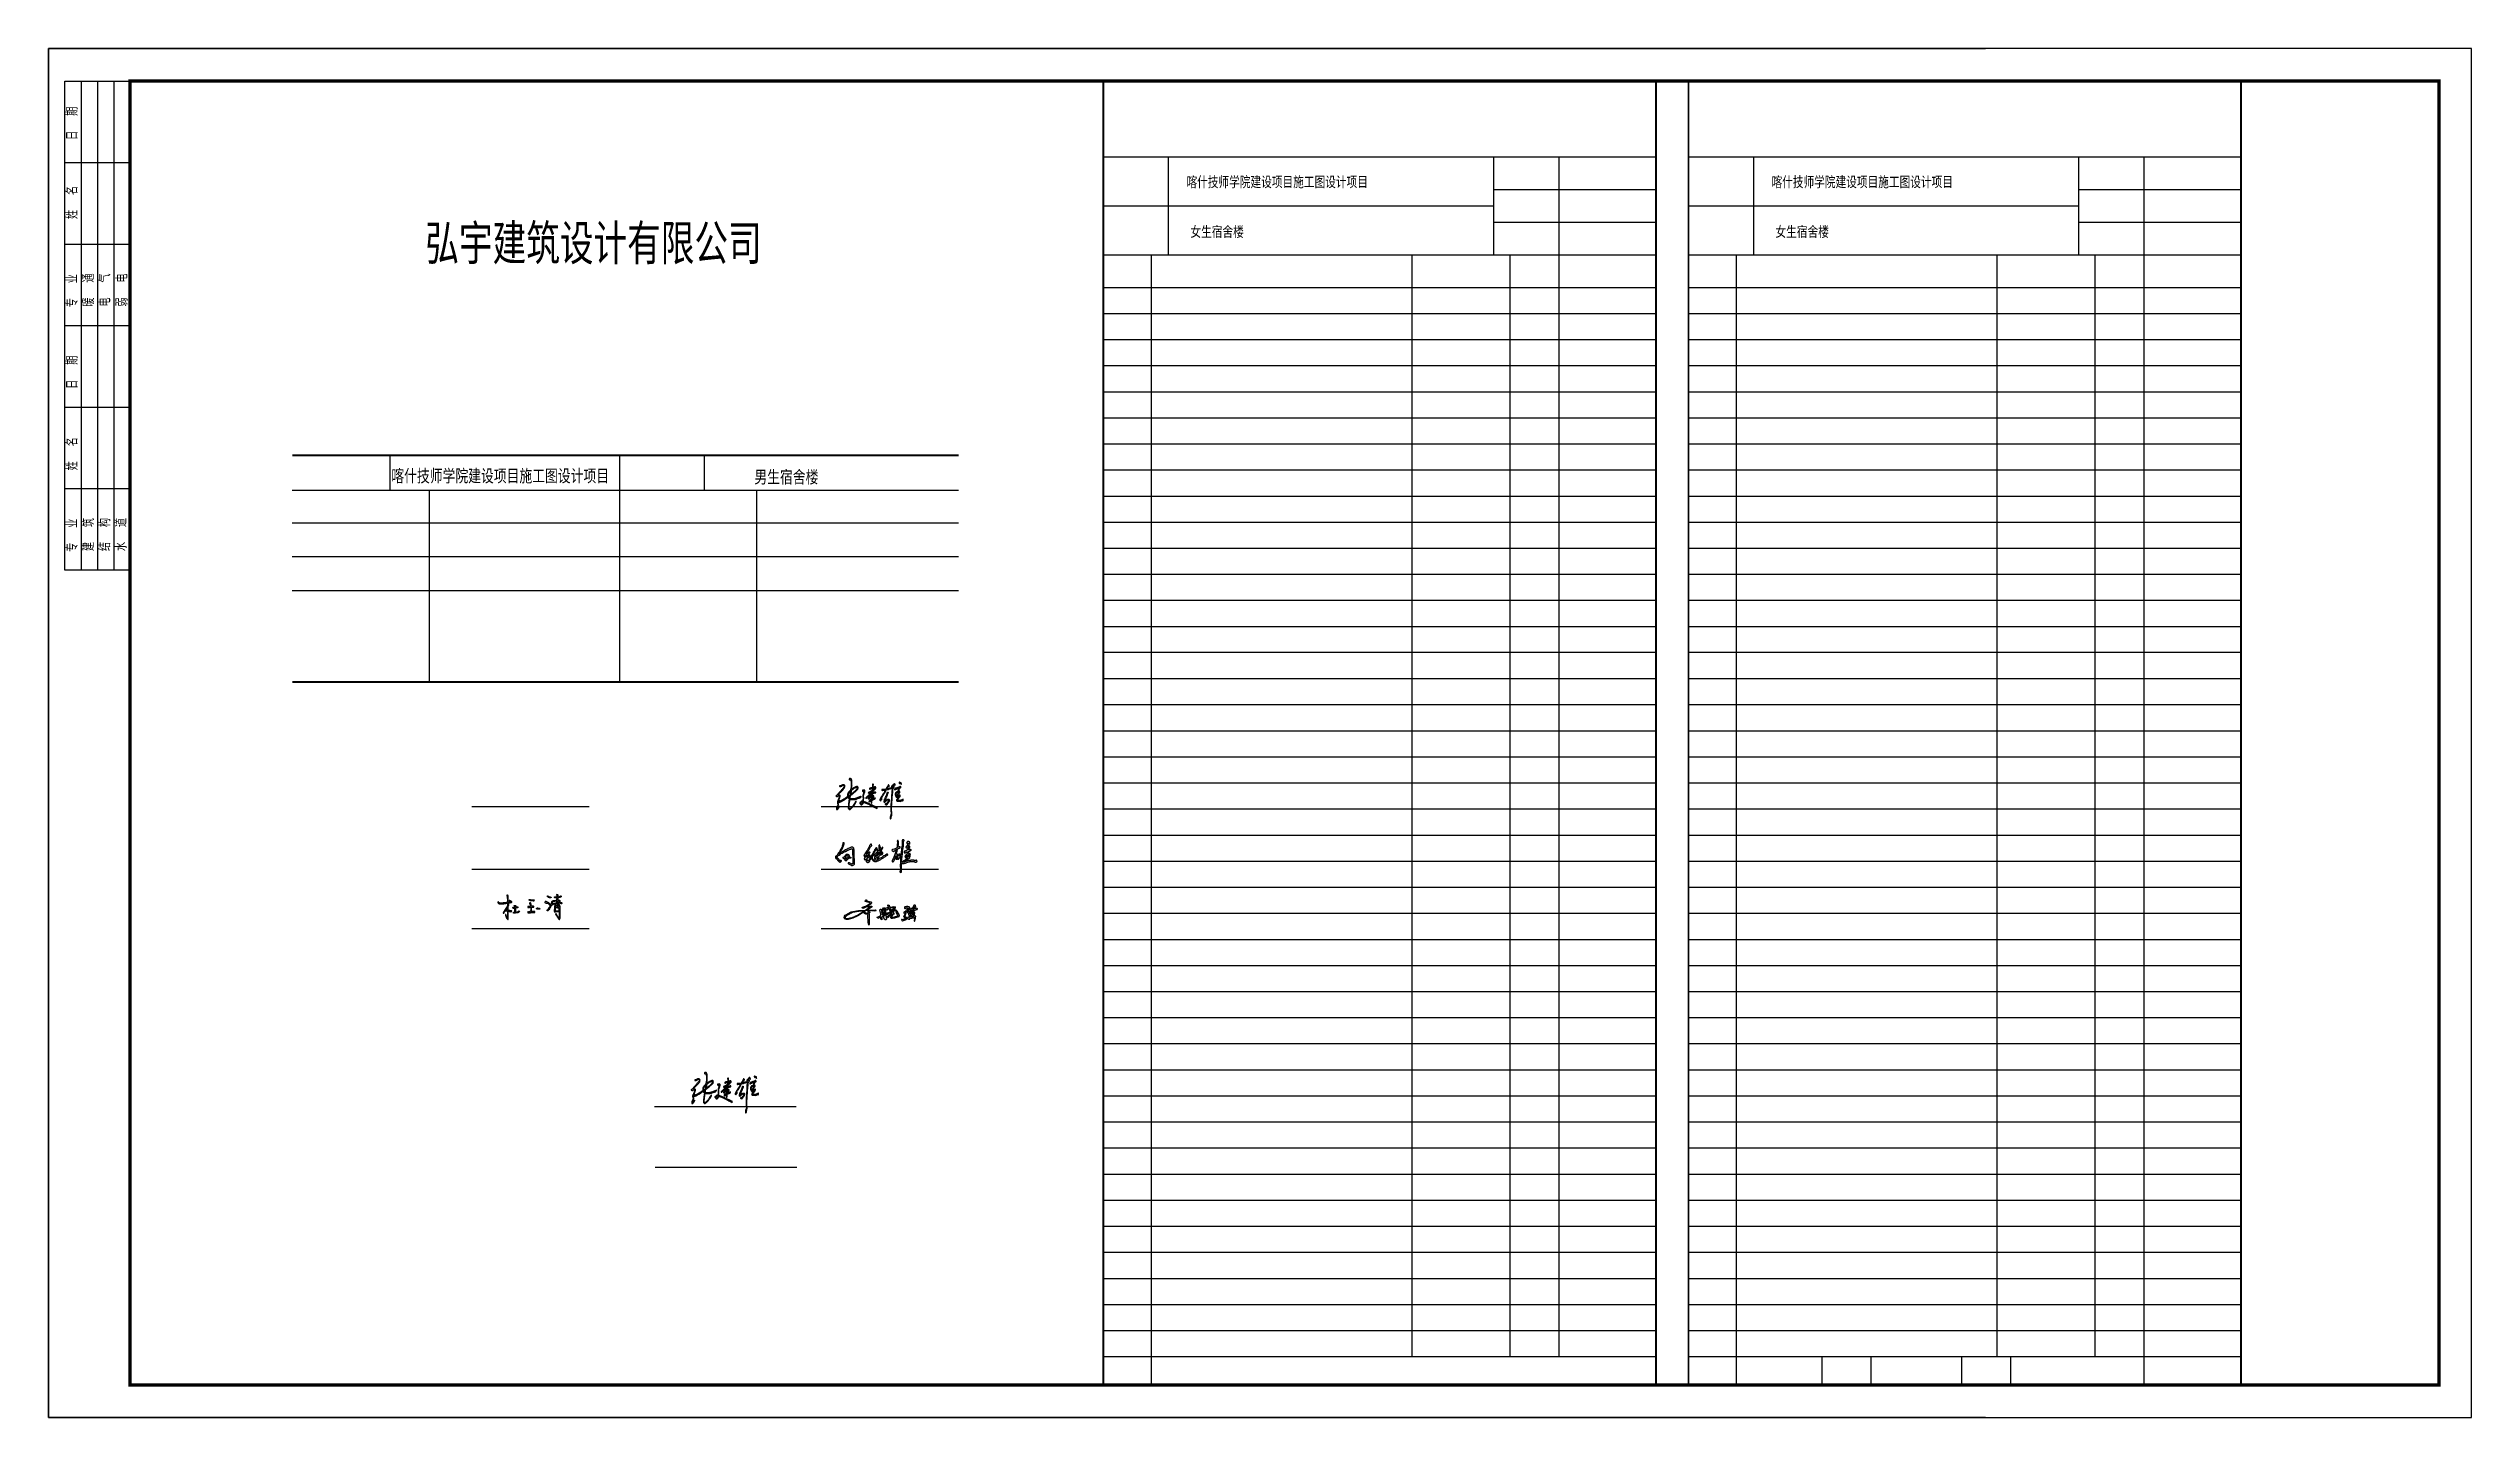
# Model space of a CAD drawing. Extents: x 174641 to 414490, y 73126 to 493158.
# Drawn here: x 176980 to 251280, y 386734 to 428734 of the extents above; entities that cross this region are included whole.
import ezdxf

# ---------------------------------------------------------------- set-up
doc = ezdxf.new("R2010")
doc.units = 0
doc.header["$LTSCALE"] = 1000
doc.header["$MEASUREMENT"] = 0
for name, color, linetype in [('PUB_TITLE', 7, 'Continuous'), ('TWT_TITLE', 7, 'Continuous'), ('文字和字符', 7, 'Continuous')]:
    doc.layers.add(name, color=color, linetype=linetype)
doc.layers.add('PUB_WINDW', color=7, linetype='Continuous', plot=False)
doc.styles.add('-宋体', font='', dxfattribs={"width": 0.8})
doc.styles.add('_TEL_DIM', font='simhei.ttf', dxfattribs={"width": 0.8, "height": 3.5})
doc.styles.get("Standard").update_dxf_attribs({"font": 'gbenor.shx', "bigfont": 'gbcbig.shx'})
doc.styles.get('-宋体').set_extended_font_data('SimSun')

msp = doc.modelspace()

# ---------------------------------------------------------------- texts
for s, height, style, width, p in [('喀什技师学院建设项目施工图设计项目', 320, '-宋体', 0.75, (211873.8, 424480.3)), ('喀什技师学院建设项目施工图设计项目', 320, '-宋体', 0.75, (229813.8, 424480.3)), ('弘宇建筑设计有限公司', 1080, '_TEL_DIM', 0.7, (188536.9, 422229.2)), ('女生宿舍楼', 320, '-宋体', 0.75, (211996.6, 422953)), ('女生宿舍楼', 320, '-宋体', 0.75, (229936.6, 422953)), ('喀什技师学院建设项目施工图设计项目', 384, '-宋体', 0.75, (187492.9, 415430.2)), ('男生宿舍楼', 384, '-宋体', 0.75, (198625.5, 415396.1))]:
    msp.add_text(s, height=height, dxfattribs=dict(style=style, width=width)).set_placement(p)

# ---------------------------------------------------------------- blocks, each defined once
blk = doc.blocks.new('$titleblk$00000094')
for p, q in [((-150, 20), (0, 20)), ((-150, 0), (-150, 20)), ((0, 15), (-150, 15)), ((-125, 20), (-125, 0)), ((-100, 20), (-100, 0)), ((-75, 20), (-75, 0)), ((-50, 20), (-50, 0)), ((-25, 20), (-25, 0)), ((0, 20), (0, 0)), ((0, 10), (-150, 10)), ((0, 5), (-150, 5))]:
    blk.add_line(p, q)
at = {"width": 0.8}
for s, p in [(' 专   业', (-145.93, 16)), ('建   筑', (-144.19, 11)), (' 姓   名', (-120.93, 16)), (' 日   期', (-95.93, 16)), (' 专   业', (-70.93, 16)), (' 姓   名', (-43.85, 16)), (' 日   期', (-19.57, 16)), ('结   构', (-144.19, 6)), ('暖   通', (-69.19, 11)), ('电   气', (-69.19, 6)), ('水   道', (-144.19, 1)), ('弱   电', (-69.19, 0.73))]:
    blk.add_text(s, height=3.5, rotation=0, dxfattribs=at).set_placement(p)

# ---------------------------------------------------------------- hatches: boundary and pattern name
h = msp.add_hatch(color=6)
h.paths.add_polyline_path([(201692.5, 403883), (201683.9, 403888.7), (201686.6, 404121.1), (201682.9, 404131), (201679.8, 404199.9), (201655, 404224.6), (201647.8, 404232.2), (201594.3, 404232.2), (201576.1, 404221.9), (201528.9, 404199), (201505.4, 404193.1), (201466.8, 404170.2), (201418.9, 404147.6), (201376.8, 404122.9), (201315.1, 404090), (201287.5, 404076.9), (201267.8, 404060.7), (201244.4, 404036.9), (201243, 404029.9), (201225.3, 404029.9), (201224.3, 404040.3), (201238.3, 404053.4), (201255.3, 404073.5), (201269.2, 404097.1), (201292.4, 404136.5), (201322.9, 404192.6), (201354.9, 404268.2), (201376.2, 404328.7), (201375.2, 404369), (201342, 404369), (201334, 404351.3), (201327.6, 404293.2), (201317.8, 404263.2), (201303.2, 404226.1), (201271.7, 404165.7), (201257.1, 404137.2), (201243.4, 404104.5), (201238, 404091.6), (201206.7, 404061.3), (201202.6, 404047.4), (201190.7, 404046.6), (201180.7, 404021.2), (201175.1, 404006.9), (201162, 403986.5), (201156.5, 403971.6), (201135.3, 403954.6), (201123.1, 403954.6), (201114.9, 403942.3), (201112.2, 403900.9), (201127.8, 403887.8), (201140.3, 403882.4), (201150.1, 403878), (201156.3, 403866.5), (201159.9, 403856.2), (201175.7, 403842.8), (201178.6, 403830.4), (201227.2, 403786.3), (201243.8, 403782.1), (201251, 403769.8), (201259.2, 403770.1), (201263.3, 403781.3), (201278.8, 403785.2), (201288.3, 403797), (201296.7, 403801.6), (201294.8, 403816.6), (201287, 403825.7), (201263.7, 403827.4), (201259, 403818.8), (201245.2, 403817), (201240.3, 403825.3), (201227.4, 403834.3), (201221, 403849.4), (201215.1, 403862.8), (201171, 403905.7), (201153.6, 403906.2), (201152.6, 403922.7), (201183.5, 403950.9), (201186, 403967.1), (201198.3, 403973.3), (201200.3, 403988.7), (201203, 404000.6), (201210.8, 404003.6), (201211.2, 403989), (201239.5, 403987.4), (201251.2, 404000), (201251.2, 404009.6), (201259.6, 404010.8), (201277, 404026.5), (201281.9, 404034.9), (201290.1, 404034.9), (201301, 404042.4), (201319.4, 404048.6), (201345.7, 404063.2), (201386.6, 404085.8), (201416.5, 404102.3), (201466, 404125.1), (201500.1, 404140.9), (201543.9, 404159.6), (201581.4, 404173.3), (201590.6, 404180.2), (201626.3, 404182), (201631.2, 404176), (201636.6, 404173), (201633.9, 403994.1), (201641.9, 403977.5), (201643.7, 403726.9), (201643.7, 403720.2), (201627.3, 403721.2), (201620.6, 403711.4), (201608.5, 403710.4), (201605.6, 403720.8), (201580, 403731.4), (201553.1, 403739.3), (201539.4, 403746.3), (201524, 403754.1), (201514.2, 403756.7), (201510.1, 403751.3), (201503.1, 403747.9), (201503.3, 403726), (201514, 403724.2), (201528.7, 403713.4), (201557.2, 403696.1), (201589.8, 403682), (201602.9, 403673.7), (201603.7, 403671.2), (201629.6, 403671.4), (201655.8, 403680.8), (201674.3, 403689.4), (201688.6, 403700.5), (201691.1, 403712.7)])
h.paths.add_polyline_path([(201459.9, 403844.2), (201473, 403846.4), (201489.6, 403865.8), (201502.3, 403866.7), (201513.3, 403882.4), (201521.8, 403881.3), (201529.8, 403890.8), (201570.9, 403890.8), (201571.4, 403895), (201578.7, 403897.8), (201578.3, 403923.5), (201575.3, 403929.3), (201535.7, 403929.3), (201533.2, 403919.4), (201528.9, 403919.4), (201527.7, 403926.3), (201519.1, 403931.5), (201518.7, 403941.2), (201529.7, 403946.8), (201527.4, 403979.5), (201522, 403988.3), (201517.4, 403995.8), (201501.5, 404011), (201500, 404019.8), (201452.5, 404019.3), (201442, 404009.3), (201443, 403998.1), (201436.7, 403996.6), (201427.1, 403994.4), (201418.2, 403986.4), (201416, 403972), (201388.7, 403947.3), (201390.6, 403920.4), (201385.2, 403920.7), (201380.1, 403929.9), (201345.3, 403926.6), (201344.9, 403899.1), (201369.4, 403876.1), (201382, 403875.3), (201382, 403867), (201404.4, 403865.4), (201410.2, 403878.3), (201418.9, 403874.5), (201421.5, 403869.7), (201415.6, 403865.2), (201411.5, 403854.4), (201406.1, 403849.5), (201408, 403829.8), (201413.3, 403825.6), (201414.8, 403816), (201424.2, 403815.7), (201426, 403811), (201432.2, 403806.9), (201436.7, 403813.2), (201438.7, 403816), (201448.6, 403821.2), (201455.3, 403832.6), (201455.3, 403840.3)], flags=16)
h.paths.add_polyline_path([(201435.5, 403874.4), (201427, 403873.9), (201420.3, 403879.3), (201414.8, 403889.1), (201409.6, 403898.5), (201414.3, 403908.2), (201420.9, 403906.8), (201425, 403926.7), (201432.6, 403941.7), (201438.3, 403952.9), (201455.8, 403973.2), (201485.5, 403978.4), (201487.7, 403917.6), (201479.9, 403912.6), (201481.2, 403899.6), (201471.3, 403898.8), (201465.8, 403891.8), (201454.1, 403891), (201451.2, 403881.6), (201439.8, 403882.4)], flags=0)
h.paths.add_polyline_path([(202447.9, 403831.8), (202460.6, 403831.8), (202483.8, 403844.7), (202499.8, 403855.1), (202515.9, 403862.7), (202533.4, 403884.8), (202544.9, 403886.7), (202581.3, 403908.5), (202609.2, 403926), (202645.4, 403948.7), (202664, 403967), (202683.6, 403972), (202700.8, 403981.5), (202708.4, 403991), (202714.5, 403998.7), (202713.1, 404009.7), (202705.4, 404011.3), (202703.9, 404018.2), (202675.6, 404017.8), (202664.4, 404008.2), (202643.5, 403998.7), (202623.6, 403976.9), (202599.6, 403967.7), (202582.2, 403961.1), (202552.6, 403933.4), (202537.2, 403919), (202509.2, 403907.7), (202483.5, 403897.2), (202456.9, 403881), (202440.9, 403875.2), (202439.3, 403868.4), (202427.2, 403868.4), (202424.9, 403879.4), (202434.8, 403883.2), (202437.9, 403920.3), (202445.6, 403943.2), (202450.4, 403959.7), (202479.5, 403982.1), (202512.7, 403998.2), (202545.1, 404011.5), (202567, 404035.2), (202567, 404056.6), (202559.8, 404064.6), (202523.9, 404046.4), (202521.1, 404031.4), (202502, 404023.4), (202491.3, 404016.9), (202489.1, 404011.5), (202470.4, 404007.8), (202470, 404016.9), (202462.7, 404016.9), (202462.4, 404032.6), (202473.7, 404044), (202484.8, 404043.7), (202494.4, 404049.3), (202512.3, 404057.8), (202524.2, 404066.9), (202532.3, 404082.6), (202532.3, 404122.8), (202517.2, 404130.1), (202506.9, 404136.6), (202508.4, 404151.8), (202514.5, 404155.3), (202521.7, 404155.3), (202528.9, 404164.8), (202540.1, 404170.1), (202547.9, 404173.9), (202558, 404186.2), (202558, 404196.9), (202568.4, 404201), (202568.8, 404220.9), (202567.6, 404227.4), (202558, 404227.4), (202550, 404220.1), (202537.3, 404208.3), (202523.3, 404193.4), (202511.4, 404181.6), (202498.5, 404168.6), (202492.4, 404163.6), (202492.4, 404159.4), (202485.8, 404159.4), (202480.5, 404158), (202479.3, 404151), (202469.4, 404150.3), (202470.9, 404166), (202476.6, 404170.9), (202477.8, 404189.3), (202486.2, 404193.8), (202485.8, 404206.4), (202490.5, 404206.6), (202492.4, 404232), (202485.2, 404235.6), (202482.5, 404258.4), (202475.6, 404258.4), (202476, 404277.9), (202470.2, 404284.1), (202470.2, 404297.8), (202452.2, 404299.3), (202451.5, 404291.1), (202441.5, 404286.9), (202443, 404122.3), (202426.8, 404123.2), (202426.5, 404115.8), (202410.4, 404114.7), (202410.4, 404119.7), (202405.1, 404123.2), (202403.2, 404141.9), (202396.4, 404147.2), (202397.9, 404172.8), (202390.5, 404176.6), (202388.7, 404188.5), (202364.1, 404214.8), (202349.3, 404217.4), (202348.5, 404198.3), (202339.3, 404193.4), (202339.3, 404180.4), (202332.5, 404167.8), (202311.8, 404152.6), (202311.8, 404144.1), (202311.8, 404140.3), (202300.5, 404120.7), (202283.5, 404097.8), (202267.6, 404076.4), (202253.8, 404041.3), (202233.9, 404003.7), (202211.5, 403956.4), (202182, 403911.4), (202163.6, 403886.2), (202144.5, 403849.5), (202140, 403836.5), (202112.5, 403817), (202101.1, 403808.9), (202098.1, 403813.1), (202089.8, 403824.8), (202089.8, 403839), (202078.1, 403841.4), (202060.9, 403836), (202051, 403822.7), (202051, 403794), (202062.5, 403782.6), (202075.8, 403771.1), (202089.8, 403766.6), (202089.8, 403760.1), (202118.9, 403761.5), (202127.3, 403768.8), (202150.7, 403794), (202160.9, 403804.9), (202170.5, 403829.2), (202176.7, 403845.5), (202193.5, 403871.5), (202199.2, 403888), (202206, 403900.9), (202214.8, 403910.8), (202221.8, 403914.3), (202227.9, 403914.3), (202224.3, 403860.1), (202233.5, 403849.7), (202273, 403808.6), (202285.1, 403807), (202286.6, 403802), (202307.7, 403802), (202311.8, 403795.5), (202372.9, 403795.2), (202381.5, 403801.2), (202393.6, 403801.2), (202419.6, 403816.5), (202439.5, 403826.4)])
h.paths.add_polyline_path([(202400.9, 403847.6), (202390.7, 403844.6), (202386.4, 403835.2), (202376.3, 403836.9), (202372.3, 403830.2), (202307.9, 403828.9), (202304.6, 403836.3), (202285.3, 403835.9), (202280.2, 403842.9), (202269.8, 403853.3), (202261.1, 403858.7), (202259.5, 403879.4), (202249.7, 403882.8), (202252.7, 403929.3), (202246.4, 403936), (202246, 403952.1), (202254, 403961.4), (202264.8, 403989.6), (202273.7, 404013), (202293.5, 404047.5), (202313.4, 404082.3), (202337.6, 404124.6), (202342.9, 404143.6), (202345.4, 404158), (202369, 404157), (202378, 404143.6), (202379, 404125.5), (202387.4, 404111.7), (202391.5, 404105.4), (202391.5, 404071.9), (202374.7, 404055.9), (202360.8, 404056.5), (202341.9, 404032.1), (202328.4, 404033.1), (202325.1, 404016.7), (202311.6, 404008.9), (202298.6, 404001.5), (202290.5, 403987.5), (202290.5, 403979.2), (202283.5, 403979.5), (202287.2, 403964.1), (202293.5, 403959.7), (202301.3, 403961.7), (202306.4, 403967.4), (202321, 403967), (202336, 403977.5), (202353.2, 403987.8), (202369.6, 403996.2), (202388.7, 404008.6), (202398.5, 404019.3), (202422.9, 404019.3), (202429, 404013.3), (202429, 403997.2), (202413.7, 403988.5), (202399.5, 403974), (202391.7, 403964.4), (202386.4, 403957.7), (202374.7, 403958.4), (202363, 403950.7), (202336, 403941.9), (202328.4, 403935.3), (202310, 403919.2), (202305, 403909.5), (202305, 403882.9), (202319.6, 403876.8), (202340.7, 403881.2), (202355.6, 403895), (202371.2, 403902.6), (202380, 403914.3), (202386.6, 403924.8), (202391.3, 403929.4), (202397.1, 403928.3)], flags=16)
h.paths.add_polyline_path([(202397.1, 404033.1), (202388.4, 404033.1), (202387.2, 404040.4), (202392.7, 404045.4), (202400.5, 404053.5), (202406.3, 404058.5), (202408.9, 404074.4), (202428.2, 404073.2), (202430.3, 404056.9), (202422.9, 404052.5), (202422.9, 404048.8), (202415.3, 404045.4), (202413.3, 404039.6), (202398.3, 404039.6)], flags=16)
h.paths.add_polyline_path([(202476.4, 404067.8), (202475.6, 404078.4), (202470, 404079.1), (202469.8, 404110.7), (202475.2, 404111.8), (202478.2, 404117.3), (202495.9, 404117.3), (202496.1, 404102.9), (202503.4, 404101.1), (202502, 404091.4), (202495.9, 404089.1), (202498.1, 404067.8)], flags=16)
h.paths.add_polyline_path([(202090.4, 403891.7), (202106.6, 403904.4), (202117.4, 403905.9), (202132.2, 403922.4), (202142.3, 403922.4), (202151.9, 403937.3), (202160.9, 403939.1), (202170.3, 403953.9), (202170.7, 403959.5), (202179.2, 403959.5), (202177.5, 403976.7), (202169.9, 403981.2), (202162.6, 403982.6), (202154.4, 403989.5), (202143.7, 403984.7), (202135.3, 403971.2), (202120.1, 403955.2), (202113.4, 403948.4), (202104.9, 403951.5), (202101.9, 403943.3), (202093.7, 403933.5), (202085.9, 403933.5), (202078.9, 403929), (202071.7, 403929), (202064.4, 403932.1), (202075.2, 403942.8), (202092.2, 403962.2), (202096.7, 403971.2), (202105.8, 403975.3), (202117.4, 403987.4), (202122.4, 403997.9), (202131.4, 404003.7), (202135.5, 404018.6), (202147.6, 404029.4), (202149.2, 404039.3), (202158.2, 404046.6), (202168.5, 404057.3), (202171.6, 404070.1), (202167.7, 404075), (202162.9, 404080.9), (202144.9, 404079.4), (202132.8, 404070.1), (202119.7, 404056.2), (202106.2, 404048.3), (202090.6, 404042.1), (202076.2, 404031.1), (202071.3, 404027.4), (202054.7, 404023.4), (202051.9, 404038), (202085.1, 404076.3), (202092.9, 404087.1), (202113.3, 404108.2), (202121.6, 404122.8), (202133.4, 404145.6), (202151.7, 404177), (202164, 404208.2), (202178.3, 404224.2), (202183.7, 404250.1), (202214.6, 404273.6), (202222.4, 404279.6), (202216, 404326.8), (202186.5, 404325.4), (202186.5, 404309.9), (202162.5, 404288.5), (202156.4, 404285.4), (202158.9, 404257.8), (202148.2, 404253.2), (202148.2, 404234.6), (202132.6, 404216.2), (202117, 404192.8), (202104.1, 404165.8), (202092.1, 404140.7), (202074, 404115), (202054.5, 404084.4), (202032.2, 404055.3), (202012.5, 404029.7), (202008.3, 404024.2), (202002.5, 404009), (201995.3, 403989.9), (201985.2, 403984.5), (201990.4, 403949.8), (202011.5, 403949.8), (202023.6, 403964.7), (202037.3, 403981.5), (202050.6, 403980.3), (202054.7, 403988.3), (202061.3, 403989), (202066.6, 403994.8), (202080.6, 403995.5), (202082, 403985.5), (202054.7, 403958.1), (202054.7, 403946.8), (202014.6, 403912.4), (202014.6, 403903.4), (201997.7, 403889.2), (201996.9, 403877.8), (201988.3, 403874.4), (201989.3, 403868.2), (202000, 403861.3), (202000, 403853.3), (202011.1, 403852.9), (202011.1, 403847.1), (202019.7, 403844.6), (202024.6, 403849.8), (202041.6, 403854.3), (202065, 403875.7), (202076.2, 403875.7)])
h.paths.add_polyline_path([(202965.9, 403968.4), (202974.3, 403966.3), (202975.5, 403924.8), (202965.5, 403917), (202960.2, 403889.5), (202958.5, 403873), (202971.8, 403866.8), (203002.2, 403867.3), (203013.2, 403880), (203013.2, 403891.5), (203019, 403919.4), (203028, 403919.4), (203026.8, 403867.3), (203044.2, 403867.3), (203064.3, 403885.4), (203063.5, 403898.5), (203091.4, 403924), (203094.4, 403936.4), (203110.8, 403946.3), (203110.8, 403964.7), (203119, 403965.5), (203119, 403922), (203107.1, 403917), (203106.5, 403704.9), (203098.1, 403700.2), (203101.8, 403527.5), (203092.2, 403522.4), (203092.2, 403490.9), (203083.2, 403480.6), (203083.6, 403470.3), (203091.8, 403466.8), (203108.5, 403459.7), (203120.9, 403454.3), (203135.6, 403462), (203140.1, 403471.9), (203140.1, 403699), (203139.1, 403725.5), (203197.3, 403725.5), (203221.9, 403730.7), (203256.8, 403743.8), (203300.4, 403765.6), (203326.7, 403774.1), (203386.1, 403786.7), (203386.1, 403795.2), (203522.7, 403794.7), (203534.9, 403783.8), (203548.5, 403772.4), (203585.8, 403772.4), (203601.2, 403786.7), (203611.6, 403783.8), (203612.6, 403810.7), (203606.3, 403816.4), (203606.3, 403829), (203592.1, 403830.1), (203587.4, 403823.8), (203518.3, 403823.8), (203515.3, 403829.6), (203421.6, 403829), (203417.5, 403822.7), (203359.7, 403820.4), (203340.4, 403815.3), (203318.7, 403807.3), (203296.8, 403800.4), (203267.8, 403791.8), (203241.4, 403778.2), (203221.1, 403767.6), (203212.9, 403761), (203207, 403770.2), (203196.9, 403770.2), (203198.4, 403778.7), (203213.5, 403782.7), (203241.4, 403797.6), (203269.5, 403812.6), (203281.9, 403819.2), (203312.3, 403852.4), (203322, 403853.5), (203391.2, 403918.8), (203391.2, 403934.3), (203399.7, 403937.2), (203400.9, 403969.2), (203406.6, 403973.8), (203410.1, 404016), (203402.7, 404020.6), (203402.1, 404033.2), (203352.3, 404032.6), (203350.3, 404107.7), (203388, 404111.1), (203405.8, 404116.2), (203421.2, 404127.1), (203429.2, 404142.6), (203429.2, 404151.7), (203416.1, 404167.1), (203397.6, 404151.5), (203373.8, 404151.5), (203370.1, 404158.1), (203362.6, 404159.7), (203362.6, 404182.8), (203383.1, 404200.6), (203385.3, 404218.6), (203396, 404222.5), (203392.3, 404256.7), (203383.5, 404266), (203362.3, 404263.8), (203357, 404256.4), (203340.8, 404256.7), (203340.6, 404265.2), (203360.5, 404280.6), (203371.4, 404298.4), (203385.1, 404318.8), (203391.2, 404334.6), (203392.9, 404374.7), (203377.3, 404392.2), (203362.1, 404400.9), (203320.9, 404400.3), (203306, 404384.4), (203302.7, 404370.5), (203295.3, 404370.5), (203296.5, 404355.3), (203301.9, 404352.3), (203302.9, 404339.6), (203325.9, 404340.6), (203332.8, 404349.8), (203334.3, 404356), (203342.5, 404356), (203343.1, 404338.8), (203334.5, 404331.4), (203325.4, 404309.1), (203316.8, 404294.5), (203303.1, 404276.3), (203277.3, 404249.4), (203274, 404219.8), (203284, 404213.1), (203315.8, 404213.1), (203326.3, 404222.5), (203324.4, 404229.6), (203350.1, 404230), (203348.6, 404199.2), (203331.8, 404189), (203331.8, 404173.7), (203322.4, 404165.7), (203319.9, 404151.6), (203308.4, 404151.8), (203289.2, 404133.6), (203276.3, 404130.2), (203267, 404121.4), (203265.2, 404112.5), (203249.8, 404117.4), (203238.1, 404108.2), (203229.7, 404108.2), (203219.7, 404101.4), (203220.5, 404062.5), (203227.1, 404062.5), (203228.9, 404047.6), (203240, 404053.1), (203247.4, 404056.7), (203259, 404060.8), (203268.7, 404065.5), (203281.4, 404077), (203300.9, 404077), (203306.2, 404072.5), (203313.1, 404071.3), (203313.1, 404033.7), (203300.6, 404032.1), (203302.7, 404013.3), (203297, 404009.2), (203288.1, 404004.8), (203276.9, 403999.3), (203262.7, 403983.8), (203259, 403966.6), (203240.4, 403957.7), (203240.8, 403949.1), (203251.2, 403947), (203251.2, 403929), (203262.5, 403917.3), (203277.1, 403908.1), (203293.1, 403900.7), (203307, 403897.7), (203310.7, 403888.2), (203292.6, 403868.9), (203286.3, 403862.2), (203274.4, 403862.4), (203242.6, 403829.1), (203232, 403826.4), (203199.2, 403807.9), (203187.7, 403804.4), (203168.2, 403788.5), (203171.3, 403776.3), (203161.5, 403771.3), (203158.6, 403764.6), (203149.6, 403765.4), (203153.1, 403775.3), (203147.5, 403789), (203137.7, 403795.4), (203137.1, 403828.8), (203146.9, 403831.3), (203146.7, 403916.7), (203155.7, 403924.9), (203155.3, 403997.9), (203165.8, 404005.1), (203163.1, 404070.6), (203172.3, 404078.1), (203172.3, 404140.3), (203179.9, 404145.4), (203179.1, 404192.4), (203187.5, 404204.6), (203184.4, 404232.8), (203193.8, 404247.4), (203199.8, 404305.2), (203198.4, 404406.1), (203205.5, 404413.1), (203207.2, 404423.7), (203212.9, 404423.7), (203214.3, 404431.1), (203221.7, 404431.1), (203222.1, 404442.3), (203207.2, 404445.8), (203207.2, 404454.7), (203170.7, 404455.7), (203170.5, 404449), (203164.1, 404449), (203159.4, 404441.3), (203157.6, 404302.9), (203147.7, 404238.8), (203141.9, 404201.5), (203142, 404196.7), (203132.8, 404146.6), (203127.2, 404076.4), (203121.2, 404002), (203120.6, 403994.4), (203108.2, 403992.4), (203106.5, 404002.5), (203097.1, 404002.9), (203089.7, 403985.7), (203083.6, 403970.4), (203081.9, 403963.8), (203070, 403962.5), (203069, 403973.1), (203075.6, 403973.7), (203082.7, 404000.7), (203086.2, 404012.1), (203080.1, 404018.6), (203057.3, 404020.9), (203047.9, 403994.1), (203035.2, 403977.8), (203032.1, 403962.5), (203027.4, 403963.3), (203025.3, 403951.1), (203013.3, 403944.1), (203013.3, 403935.3), (203004.4, 403934.8), (203003.6, 403950.4), (203010.8, 403950.7), (203018.6, 403987.5), (203018, 404017.8), (202981.1, 404017.8), (202979.4, 404052.9), (202996.9, 404074.5), (203002.2, 404097.3), (203008.5, 404126.8), (203019, 404156.6), (203020, 404182.5), (203046.7, 404190.9), (203073.2, 404199.2), (203092.4, 404210.1), (203094.4, 404243.7), (203067.2, 404244.9), (203061.6, 404236.7), (203035, 404236.5), (203040.1, 404326.3), (203046.5, 404381.3), (203047.7, 404412.8), (203039.3, 404419.3), (203039.3, 404427.1), (203033.8, 404428), (203033.8, 404434.5), (203013.3, 404431), (203013, 404424.1), (203004.2, 404422.3), (203004.8, 404410.2), (203013.3, 404401.2), (203011.4, 404329.2), (203003.2, 404325.6), (203006.1, 404216.7), (202995.4, 404205.7), (202976.2, 404199.9), (202958.1, 404189.3), (202945.6, 404183.1), (202932.3, 404173.9), (202908.7, 404168.2), (202865.5, 404161), (202843.3, 404139.4), (202854.6, 404120.6), (202871.2, 404107.5), (202890.5, 404099), (202923.9, 404123.4), (202957.3, 404142.5), (202968.4, 404147.9), (202981.1, 404163.4), (202990.1, 404163.4), (202991.1, 404152.7), (202982.7, 404150.9), (202968.6, 404115.2), (202954.8, 404067.2), (202945.8, 404038.4), (202923.9, 403979.6), (202900.1, 403927.7), (202867.5, 403865.6), (202850.7, 403819.2), (202852.7, 403785.4), (202863.4, 403782.9), (202870, 403774.7), (202881.9, 403780.5), (202900.1, 403805.9), (202912, 403834.4), (202928.4, 403867.6), (202935.8, 403882.7), (202944.3, 403899.8), (202949.5, 403921.5), (202953.7, 403938.9), (202963, 403956.5)])
h.paths.add_polyline_path([(203286.9, 403965.7), (203294.1, 403966.4), (203293.3, 403974), (203304.9, 403974), (203308.1, 403982.2), (203319.7, 403982.5), (203319.9, 403973.9), (203318.9, 403967.6), (203328.9, 403963), (203328.7, 403935.5), (203318.3, 403935.5), (203313.4, 403925.9), (203288.1, 403929)], flags=16)
h.paths.add_polyline_path([(203342.9, 403981.1), (203343.5, 403988.5), (203355.3, 403987.5), (203356.2, 403998), (203380.8, 403998), (203380.8, 403991.2), (203387.8, 403989.2), (203383.9, 403981.1), (203380.4, 403979.2), (203378.9, 403963.7), (203373, 403963), (203372.8, 403948.3), (203366.2, 403948.3), (203362.1, 403934.1), (203348.2, 403933.8), (203348.2, 403979.2)], flags=16)
h = msp.add_hatch(color=6)
h.paths.add_polyline_path([(191072.5, 402424.5), (191078.9, 402428.3), (191078.9, 402434.9), (191086.4, 402438.7), (191091.6, 402444.3), (191093.5, 402452.6), (191099.3, 402456.8), (191101.3, 402466.5), (191095.8, 402470), (191090.6, 402475.1), (191088, 402479.9), (191080.8, 402479.7), (191080.8, 402469.5), (191078, 402467.8), (191075.3, 402463.3), (191071.1, 402462.4), (191070.4, 402509.5), (191077.5, 402512.1), (191080.9, 402518.2), (191081.6, 402522.4), (191102.7, 402522.4), (191107.6, 402528.2), (191138.8, 402527.6), (191149, 402531.8), (191162.5, 402532.6), (191170.3, 402537.7), (191178.9, 402537.7), (191186.3, 402543.2), (191189.7, 402547), (191189.2, 402561.4), (191185.2, 402563.2), (191181.8, 402566.7), (191171.8, 402569.5), (191158.5, 402576.4), (191144.7, 402582.6), (191134.5, 402587.4), (191123.5, 402590.5), (191119.3, 402593.3), (191109.3, 402594.6), (191107.7, 402587.1), (191112.9, 402580.8), (191121.6, 402572.7), (191127.5, 402567.7), (191135.2, 402568.7), (191140.1, 402564.9), (191146.9, 402562.6), (191144, 402554.1), (191134, 402556.5), (191129.1, 402551.8), (191109.1, 402551.8), (191101.6, 402544.4), (191071.6, 402544.6), (191071.6, 402744.1), (191066.8, 402748.3), (191064.8, 402753.6), (191057.1, 402756.4), (191037.7, 402756.4), (191037.7, 402751.4), (191032.1, 402751.4), (191032.1, 402743.2), (191037.6, 402740.6), (191038.1, 402731.7), (191045, 402728.4), (191043.1, 402714.1), (191048.3, 402711.7), (191048.9, 402667.2), (191054.4, 402661.7), (191054.4, 402540), (191044.8, 402540), (191018.6, 402534.6), (190982.5, 402528.2), (190921.3, 402521.3), (190885.6, 402517.4), (190883.7, 402510), (190833.6, 402510), (190829.5, 402516.1), (190812.5, 402521.2), (190799.8, 402528.7), (190793.4, 402529.2), (190786.4, 402535.9), (190778, 402543.7), (190775.8, 402548.8), (190775.3, 402552.4), (190767.3, 402552.4), (190764.1, 402546.6), (190764.1, 402524), (190767.9, 402520.3), (190767.9, 402513.2), (190776.4, 402507.5), (190787.9, 402502.5), (190799.7, 402497.3), (190811.7, 402496.1), (190815, 402490.2), (190900.8, 402490), (190905.2, 402494.8), (190939.6, 402494.8), (190946.5, 402499.5), (190971.5, 402499.8), (190981.1, 402505.2), (191006.2, 402505.2), (191014.1, 402509.7), (191033.2, 402509.7), (191040.6, 402515.6), (191051.6, 402515.6), (191055.1, 402430), (191048.8, 402429.7), (191049.2, 402409.1), (191039.3, 402396.8), (191037.7, 402389.3), (191020.4, 402376.3), (191020.8, 402368.7), (191003.3, 402354.6), (191004.4, 402345.1), (190999.2, 402345.1), (190994.4, 402332.8), (190987, 402326.6), (190982.2, 402313.1), (190977.3, 402310.3), (190972.4, 402298.1), (190965.1, 402295.2), (190962.6, 402283.5), (190955.6, 402278.4), (190948.8, 402267), (190945.6, 402254), (190939.8, 402250), (190932.9, 402237.5), (190929.8, 402223.7), (190923.6, 402220.4), (190924.4, 402205.3), (190934.4, 402202.8), (190939.6, 402209.6), (190946.4, 402210.4), (190953.4, 402220.4), (190953.4, 402230.5), (190963.5, 402242.7), (190968.9, 402253.4), (190973.5, 402262.3), (190979.5, 402268.6), (190988.4, 402273.1), (190995.8, 402277.6), (191011.8, 402277.6), (191014.9, 402273.5), (191045.7, 402273.5), (191047.8, 402268.3), (191052.5, 402265), (191053.5, 402067.2), (191048, 402067.2), (191047.3, 402069.2), (191041.6, 402076), (191035.6, 402090.4), (191028.8, 402101.2), (191024.6, 402113.1), (191018.9, 402124.4), (191013.5, 402141.4), (191009.7, 402152.3), (191005.1, 402156.8), (191002.9, 402161), (190996.7, 402161.4), (190997.2, 402132.9), (191002.1, 402130.1), (191004.1, 402113.1), (191007.1, 402103.5), (191009.1, 402092.5), (191013.8, 402080.4), (191020.6, 402066.9), (191020.6, 402062.6), (191025.6, 402049.8), (191031.8, 402046.1), (191032.9, 402041.2), (191050.7, 402022.1), (191060.9, 402021), (191063.6, 402016.3), (191075, 402014.8), (191076.1, 402019.7), (191078, 402024.5), (191078, 402166.5), (191072.1, 402171), (191071.6, 402264.2), (191101.1, 402264.3), (191106.1, 402262.2), (191130.9, 402258.6), (191134.7, 402256.6), (191151.8, 402255.6), (191156.1, 402251.6), (191163, 402250.2), (191170.8, 402254.6), (191177.4, 402255.9), (191181.9, 402259.9), (191183.8, 402273.4), (191168.5, 402273), (191163.6, 402276.9), (191137.7, 402279.4), (191130.7, 402283.6), (191114.7, 402284), (191113.6, 402288.6), (191095.8, 402289.4), (191090.2, 402293.8), (191078, 402295.8), (191075.4, 402302), (191070.9, 402312.9)])
h.paths.add_polyline_path([(191367.3, 402371.5), (191373.3, 402374.6), (191373.3, 402404.2), (191349.5, 402404.2), (191347.2, 402398), (191339.8, 402398.2), (191337.5, 402391.4), (191319.6, 402391.4), (191317.7, 402384.4), (191305.8, 402384), (191307.6, 402435.6), (191302.4, 402437.7), (191298.7, 402442), (191291, 402446.5), (191270.6, 402445.8), (191268.4, 402442.3), (191263.8, 402440.7), (191263.9, 402428.6), (191271.3, 402426.1), (191269.2, 402407.4), (191277.2, 402404.2), (191277.4, 402377.2), (191243.3, 402378.1), (191242.2, 402388.4), (191240.4, 402391.6), (191227.9, 402390.2), (191225.1, 402386.8), (191219.6, 402381.7), (191218.4, 402367.8), (191224.5, 402364), (191225.6, 402350.8), (191249.2, 402349.9), (191252.6, 402355.1), (191259.3, 402355.1), (191262.2, 402359.9), (191275, 402360.4), (191276.7, 402354.1), (191282.4, 402352.6), (191280.6, 402281), (191276.1, 402278), (191278, 402239.5), (191272.7, 402239.5), (191268.3, 402233.3), (191257.9, 402232.4), (191254, 402240.5), (191242.6, 402240.5), (191238.4, 402234.3), (191235.4, 402229.8), (191236.1, 402217.4), (191241.1, 402214.1), (191243.3, 402210.8), (191299.3, 402210.3), (191301.3, 402215.2), (191363.6, 402215.2), (191368.1, 402221.7), (191387.3, 402225), (191389, 402227.5), (191399.5, 402229.3), (191417.8, 402245.2), (191420.9, 402267.1), (191414.9, 402268.9), (191411.5, 402273.5), (191395.5, 402271.7), (191386, 402257.2), (191376.4, 402256.8), (191374.9, 402251.8), (191360.9, 402251.8), (191356.4, 402246.1), (191344.1, 402245), (191340.8, 402239.1), (191308.3, 402239.5), (191307.5, 402234.7), (191300.5, 402234.9), (191299.3, 402274.9), (191304.3, 402280.6), (191304.3, 402356.5), (191311.6, 402361.6), (191316.2, 402366.3), (191367.3, 402367.1)])
h.paths.add_polyline_path([(191860.8, 402415.3), (191857.4, 402417.8), (191855, 402422.2), (191842.2, 402422.8), (191840, 402416.5), (191791.3, 402416.8), (191790.1, 402423), (191784.8, 402424.7), (191784.1, 402458.9), (191780, 402464.1), (191780.7, 402481.8), (191776.9, 402486.2), (191775, 402498.9), (191768.4, 402504.5), (191768.8, 402509.9), (191756.7, 402521.8), (191739.4, 402524.3), (191737.9, 402519.7), (191733, 402517.2), (191732.5, 402502.2), (191736.4, 402497.8), (191738.7, 402490.3), (191742.2, 402480), (191748.5, 402472.9), (191749.1, 402463.3), (191754.2, 402454.5), (191760.5, 402447.9), (191757.9, 402425.6), (191754.1, 402419.7), (191748.3, 402419.7), (191741.7, 402415.2), (191680.2, 402415.2), (191678.2, 402412.6), (191678, 402388.3), (191681.2, 402388.4), (191684, 402383.6), (191726.5, 402383.1), (191730.9, 402388.6), (191757.1, 402389.3), (191762.3, 402389.4), (191763.3, 402394.1), (191766.4, 402394.7), (191767.1, 402390.8), (191772.7, 402387.8), (191772.7, 402327.3), (191766, 402324.9), (191766, 402292.1), (191757.1, 402292), (191758.9, 402275.3), (191752.3, 402271.8), (191752.3, 402257.2), (191745.3, 402250.4), (191740.8, 402246.3), (191703.8, 402246.8), (191700.6, 402252.8), (191685.7, 402253.4), (191678.7, 402247.9), (191674.3, 402240.2), (191675.8, 402226.2), (191681.3, 402224.3), (191682.7, 402221.5), (191698.1, 402221.1), (191700.6, 402216.2), (191728.9, 402214.8), (191732.2, 402221.2), (191765.5, 402221), (191770.6, 402226.5), (191802.4, 402226.4), (191808.8, 402229.6), (191827.7, 402231.8), (191834.5, 402228.2), (191868.1, 402226.6), (191872.1, 402222.7), (191881.8, 402221.6), (191885.1, 402225.5), (191891, 402226.7), (191892.8, 402232.4), (191895.8, 402232.4), (191895.8, 402242.9), (191891.9, 402245.8), (191890.8, 402255.2), (191881.9, 402256.6), (191879.8, 402262.2), (191824.4, 402262.6), (191819.5, 402256.3), (191786.1, 402256.6), (191784.6, 402261.2), (191779.4, 402262.7), (191779.4, 402270.2), (191784.6, 402271.9), (191784.6, 402292.2), (191791.2, 402294.4), (191793.5, 402358.6), (191797.1, 402393.8), (191824.4, 402393.8), (191830.5, 402388.1), (191849.3, 402388.1), (191853.5, 402393.5), (191859.1, 402394.1)])
h.paths.add_polyline_path([(191869, 402613.3), (191862.4, 402613.5), (191861.1, 402618.6), (191844.1, 402618.3), (191841, 402612.2), (191770.8, 402612.2), (191770.8, 402618.1), (191761.2, 402618.3), (191760, 402623.3), (191749.7, 402623.9), (191749.1, 402629.2), (191724.8, 402628.4), (191720.8, 402628.5), (191720.8, 402605), (191730.6, 402603.5), (191733.4, 402599.5), (191742.3, 402598.4), (191745.7, 402594.5), (191753.1, 402593.4), (191756.6, 402588.1), (191770.7, 402589), (191774.7, 402583.8), (191843.1, 402582.7), (191844.8, 402577.7), (191862.2, 402578.8), (191863, 402584.5), (191868.1, 402586.7)])
h.paths.add_polyline_path([(192047, 402343.1), (192039.4, 402344.2), (192039.7, 402350.6), (192034.8, 402351.3), (192034.8, 402356), (192027.5, 402355.4), (191980.5, 402355.4), (191980.7, 402359.7), (191973.3, 402363.7), (191973.3, 402368.5), (191962.7, 402368.5), (191962.3, 402362.2), (191956.1, 402362.2), (191954.5, 402355.6), (191949.3, 402355.5), (191949.4, 402345.1), (191958.3, 402342.2), (191958.5, 402334.1), (192045.5, 402332.2)])
h.paths.add_polyline_path([(192326.2, 402526.2), (192321.6, 402528.3), (192306.6, 402531.9), (192293.9, 402537), (192278.2, 402543.3), (192263.8, 402550.4), (192252.4, 402555.6), (192240.3, 402561.3), (192214.3, 402561.3), (192207, 402556), (192203.7, 402544.9), (192200.8, 402529.7), (192212.6, 402522.9), (192242, 402517.5), (192261.9, 402511.9), (192280.2, 402509.4), (192297.9, 402500.3), (192308.6, 402494), (192315, 402490.3), (192323.4, 402484.3), (192330.1, 402480.5), (192334.5, 402472.3), (192352.3, 402473.3), (192353.7, 402498.1), (192347.4, 402502.5), (192346.2, 402506.6), (192337.9, 402510.2), (192335.1, 402516.6)])
h.paths.add_polyline_path([(192376.5, 402703.8), (192368.9, 402704.4), (192364.3, 402708.5), (192345.2, 402708.1), (192336.9, 402712.6), (192321.9, 402713.1), (192315.7, 402720), (192302.7, 402724.9), (192295.6, 402735.6), (192279, 402735.2), (192278.9, 402724.6), (192273.5, 402722.1), (192273.4, 402717.2), (192279, 402714.2), (192281.1, 402705.3), (192288.5, 402703.9), (192304, 402691.3), (192309.9, 402688.6), (192311.8, 402684.5), (192331.3, 402683.7), (192332.2, 402679.3), (192355.1, 402678.9), (192360.1, 402675.1), (192373.6, 402675.1), (192374.3, 402678.9), (192385, 402679.8), (192387.2, 402683.9), (192392.8, 402683.9), (192394.3, 402691.3), (192389.5, 402693.5), (192385.5, 402698.7), (192376.8, 402699.2)], flags=17)
h.paths.add_polyline_path([(192445.7, 402474.9), (192454.7, 402483.3), (192502.9, 402483.3), (192505, 402488.9), (192525.5, 402488.9), (192526.3, 402494), (192534.6, 402493.2), (192538.4, 402499.8), (192564.3, 402498.6), (192567.9, 402504.9), (192598.1, 402504.7), (192599.8, 402511), (192664.7, 402511.3), (192668.7, 402513.5), (192669.5, 402517.4), (192674.7, 402517.4), (192676.2, 402511.3), (192685.1, 402511), (192686.2, 402506.1), (192691.4, 402503.3), (192693.8, 402496.2), (192698, 402490.2), (192709.1, 402490.2), (192707.8, 402494.3), (192714.5, 402496.4), (192718.7, 402502.3), (192726.6, 402507.1), (192726.1, 402523.7), (192723.5, 402524.4), (192716.7, 402524.4), (192711.8, 402530.7), (192703.5, 402535.8), (192687.5, 402534.9), (192684.4, 402541.2), (192631.2, 402541.3), (192628.3, 402535.5), (192593.2, 402537.1), (192593.6, 402570.5), (192598.9, 402580.4), (192601.7, 402585.1), (192608.2, 402583.7), (192612.7, 402579.7), (192633.1, 402580.5), (192635.8, 402576), (192638.6, 402571.3), (192637.5, 402566.7), (192648.7, 402566.7), (192651.8, 402570.6), (192661.2, 402573.5), (192662.2, 402587.2), (192657, 402593.1), (192646.9, 402601.3), (192598.6, 402602.2), (192596, 402670.3), (192600, 402675.2), (192604.1, 402680.1), (192609.8, 402685.3), (192623.5, 402685.3), (192624.8, 402690.7), (192662.3, 402690.7), (192665.7, 402693.4), (192684.8, 402697.9), (192697.5, 402703.5), (192705.5, 402710.3), (192700.3, 402727.1), (192695.2, 402734.6), (192683, 402734.3), (192677.4, 402729.7), (192673.3, 402729.7), (192669.2, 402722.4), (192662, 402723.6), (192655.7, 402718.6), (192650.1, 402718.4), (192646.5, 402712.4), (192639.6, 402712.1), (192634, 402706.5), (192619.7, 402706.3), (192616.9, 402700.4), (192608.5, 402703.2), (192608.5, 402708.4), (192605.4, 402710.7), (192604.7, 402717.7), (192599.8, 402721.7), (192599.8, 402766.8), (192595.2, 402767.3), (192590, 402774.7), (192583.2, 402778.2), (192583.2, 402784.1), (192573.7, 402784.9), (192569.9, 402782), (192565.6, 402778.7), (192562.8, 402764), (192568.2, 402761.2), (192568.2, 402754.2), (192576, 402754.2), (192576, 402746), (192581.4, 402742.5), (192582.1, 402716.1), (192574.2, 402710.7), (192575, 402705), (192567, 402702.5), (192568.8, 402696.7), (192554.5, 402696.7), (192553.7, 402704.1), (192531.1, 402704.1), (192527.4, 402706.2), (192523.3, 402708.6), (192501.7, 402707), (192499.9, 402702.1), (192493.8, 402701.6), (192494.7, 402689.6), (192502.2, 402682.2), (192510.8, 402679.6), (192516, 402676.5), (192573.3, 402675.4), (192574.4, 402656.5), (192569, 402648.7), (192564.2, 402623.3), (192560.3, 402610.9), (192553.4, 402603.4), (192515.6, 402600.2), (192484.5, 402594), (192452.1, 402590.5), (192446.2, 402582.4), (192438.9, 402579.3), (192428.8, 402570.9), (192417.4, 402561.4), (192413.4, 402546.8), (192408.1, 402527.3), (192401.6, 402503.6), (192398.1, 402495), (192391.7, 402490.3), (192387, 402477.9), (192380.6, 402466), (192372.3, 402453.9), (192367.2, 402437.7), (192363.2, 402425.6), (192359.3, 402414.7), (192351.8, 402403.8), (192349.5, 402396.2), (192335.8, 402382.5), (192332.9, 402373.3), (192324.6, 402365.7), (192321, 402354.2), (192289.6, 402325.1), (192285.8, 402315.1), (192268.4, 402300.5), (192267.3, 402289.1), (192273.5, 402284.4), (192275.3, 402277.1), (192292.2, 402275.8), (192296.3, 402280.1), (192297.4, 402285.4), (192301.3, 402290.3), (192302.3, 402296.7), (192310.8, 402300.8), (192317.9, 402307.9), (192328.6, 402307.4), (192335.4, 402318.4), (192338.6, 402330), (192344.6, 402340.1), (192350.7, 402350.4), (192375.5, 402392.2), (192379.7, 402408.2), (192386, 402425.2), (192389.9, 402435.5), (192399.4, 402444.2), (192414.1, 402444.2), (192415.3, 402450.9), (192428.6, 402450.9), (192441.6, 402465.4), (192441, 402470.6)])
h.paths.add_polyline_path([(192426.1, 402492.3), (192426.1, 402518.7), (192429.8, 402527.1), (192429.4, 402532.4), (192434.6, 402538.7), (192433, 402543.5), (192441.9, 402547.1), (192445.9, 402551.9), (192447.7, 402557.3), (192464, 402557.3), (192465.9, 402561.5), (192475.6, 402560.4), (192478.5, 402567.9), (192502.3, 402566.7), (192506.3, 402573), (192541.8, 402573.5), (192543.8, 402578.2), (192557.3, 402578.1), (192559.6, 402584.9), (192563.9, 402583.7), (192564.5, 402579.1), (192569.2, 402576.6), (192568.2, 402523.6), (192552.3, 402523.9), (192550, 402518.5), (192525.4, 402518.8), (192520.1, 402512.8), (192491.1, 402512.8), (192486.7, 402506.7), (192459.5, 402505.8), (192454.3, 402501.1), (192447.4, 402501.1), (192442, 402496.7), (192430.1, 402497.3), (192429.4, 402491.8)], flags=16)
h.paths.add_polyline_path([(192666.3, 402420.3), (192660.1, 402425.8), (192658.2, 402443.2), (192652.5, 402453.7), (192646, 402465.1), (192630.3, 402483.3), (192588.7, 402484.5), (192580.5, 402479.1), (192577.1, 402473.9), (192573.7, 402470.9), (192572.7, 402462.1), (192569.7, 402461.1), (192569, 402449.3), (192561.2, 402447.2), (192562.7, 402436.5), (192568.7, 402437.5), (192572.3, 402432.8), (192584.5, 402434.4), (192586.6, 402441), (192595.2, 402439.9), (192600, 402445.8), (192605.7, 402452.7), (192608.5, 402456.1), (192619.4, 402456.1), (192619.8, 402452), (192627.1, 402452), (192623.5, 402420.2), (192632, 402417.5), (192631.5, 402390.4), (192628.1, 402387.7), (192627.4, 402382.5), (192619.2, 402382.5), (192618.3, 402388), (192512.7, 402389), (192513.3, 402421.6), (192519, 402423.4), (192519.5, 402432.9), (192534.4, 402445.2), (192534.6, 402455.6), (192540, 402456.9), (192541, 402465.2), (192536.2, 402467.4), (192535.2, 402474.6), (192514.3, 402474.6), (192513.3, 402463.9), (192508.1, 402461.3), (192508.3, 402450), (192502.9, 402449.7), (192501.9, 402428.4), (192497.8, 402426.9), (192495.9, 402400), (192491.8, 402399.1), (192490.5, 402256.8), (192496.3, 402255.7), (192497.5, 402252.3), (192502.4, 402250.8), (192504.1, 402239.6), (192514.1, 402240.3), (192513.9, 402249.2), (192516.8, 402251.2), (192519.1, 402257.1), (192619.4, 402255), (192621.4, 402261.1), (192637.7, 402260.9), (192636, 402142), (192644.5, 402137), (192642, 402063.9), (192639, 402060.6), (192637.4, 402054.9), (192626, 402054.6), (192619, 402059.9), (192620.4, 402068.8), (192612.2, 402075.2), (192606.9, 402085.6), (192597.2, 402096), (192597.5, 402104), (192586.9, 402112.4), (192586, 402119.9), (192577.2, 402128.4), (192575.6, 402135.7), (192567.5, 402149.2), (192563.4, 402155.8), (192564, 402162), (192553.4, 402169.4), (192553.3, 402176), (192548.1, 402181), (192547.7, 402184.4), (192536.5, 402185.4), (192536.1, 402181.6), (192529.9, 402176.4), (192531.1, 402169.8), (192534.9, 402165), (192547.1, 402154), (192547.8, 402146.4), (192560, 402136.4), (192558.3, 402130.9), (192571.8, 402112.9), (192574.8, 402101.2), (192581, 402097.2), (192580.8, 402092.4), (192585.4, 402084), (192585.2, 402078.2), (192594.8, 402070), (192597, 402061.9), (192617.4, 402042.5), (192621.9, 402033.5), (192630.8, 402022.5), (192639, 402020.5), (192644.3, 402015.1), (192652.9, 402015.1), (192654.3, 402019.7), (192665, 402019.7), (192665, 402040.1), (192671.7, 402044.9), (192670.3, 402198.4), (192666.3, 402201.8)])
h.paths.add_polyline_path([(192635.4, 402355.6), (192635.4, 402317.5), (192642.6, 402314.8), (192641.5, 402293.3), (192636.5, 402291.7), (192636.4, 402282.2), (192559.5, 402282.6), (192559.4, 402276.4), (192520, 402277.1), (192520.4, 402358.9), (192527, 402359.8), (192527.1, 402366.3), (192589.4, 402366), (192589.2, 402359.4), (192623.2, 402360.7), (192625.9, 402355.1)], flags=16)
h = msp.add_hatch(color=6)
h.paths.add_polyline_path([(202141.7, 402183.9), (202136.9, 402185.2), (202143.9, 402216.7), (202152.3, 402214.4), (202165.7, 402225.8), (202168.4, 402239.9), (202150.7, 402267.4), (202127, 402272.2), (202117.2, 402266), (202110, 402239.2), (202114.7, 402237.6), (202110.1, 402215.1), (202079.4, 402207.8), (202029.2, 402218.1), (202029.8, 402223), (202007.4, 402228.3), (201992.9, 402220.9), (201988.3, 402210.5), (201998.6, 402192.7), (202042.9, 402173), (202069.2, 402170), (202081.3, 402188.5), (202111.3, 402178.9), (202103.4, 402146.3), (202113.8, 401916.7), (202133.5, 401836), (202143.3, 401874.5)])
h.paths.add_polyline_path([(202057.8, 402284.3), (202217.2, 402282.1), (202296.3, 402266.3), (202354, 402283.2), (202356.8, 402290.4), (202341.7, 402305.7), (202090.9, 402303.3), (202094, 402312.2), (202239.9, 402402.1), (202225.7, 402423.9), (202099, 402417), (202100.6, 402426.8), (202207.5, 402498), (202214.1, 402524.6), (202196.1, 402553.8), (202077.6, 402588.7), (202055.8, 402608.8), (202040.2, 402612.3), (202038.1, 402603), (202033.6, 402604), (202026.1, 402568.6), (202034.8, 402566.7), (202032.9, 402561.2), (202065.4, 402553.9), (202066.9, 402558.7), (202107.8, 402549.2), (202107.6, 402545.2), (202173.5, 402520.9), (202169, 402502.4), (202061.6, 402431.5), (201943.7, 402395.2), (201931.1, 402382.7), (201932.1, 402365.4), (201949.3, 402355.7), (201963, 402352.6), (202066.4, 402397.2), (202100.9, 402390.2), (202151.5, 402401.4), (202158.8, 402394.2), (202033.3, 402303.5), (201818.6, 402293.7), (201761.5, 402282.5), (201593.3, 402244), (201429.6, 402157.1), (201411.9, 402141.4), (201384.8, 402110.3), (201379.9, 402074.4), (201403.3, 402025.3), (201441.5, 402016.2), (201506.6, 402014.3), (201646.6, 402053.3), (201802.7, 402124.6)])
h.paths.add_polyline_path([(201837.4, 402180.2), (201782.7, 402144.8), (201748.6, 402124.2), (201737.4, 402121.4), (201717, 402111.9), (201710.4, 402106.9), (201689.8, 402098.2), (201678.6, 402091.1), (201642.8, 402080.1), (201595.8, 402066.6), (201565.7, 402058.9), (201535.3, 402051.4), (201515, 402046.4), (201457.1, 402045.2), (201414.2, 402050.1), (201411.6, 402060.3), (201414, 402088.8), (201420.2, 402096.4), (201456.5, 402131.1), (201500.6, 402160.7), (201538.4, 402179.5), (201555.9, 402190.3), (201566.7, 402192.6), (201593.8, 402206), (201603.2, 402208.8), (201635.9, 402224.4), (201646.1, 402227.8), (201687.3, 402237.5), (201707, 402242.4), (201760.9, 402249), (201826.2, 402258.9), (201885.3, 402269.5), (201934.4, 402272.5), (201998.5, 402277.5), (201988.3, 402270), (201981.5, 402261.7), (201959.3, 402248), (201948.7, 402245.8), (201937.2, 402238), (201887.2, 402206.9), (201876.2, 402205.4)], flags=16)
h.paths.add_polyline_path([(202658.1, 402152.7), (202642.2, 402295.9), (202622.5, 402357.1), (202616.8, 402367.2), (202586.2, 402375.5), (202533.6, 402288.2), (202525, 402282.8), (202513.3, 402325.3), (202485.8, 402330), (202476.8, 402303.4), (202504.4, 402173.5), (202498, 402122.7), (202390.5, 402080.8), (202389.1, 402078), (202397, 402060.5), (202412.9, 402047.2), (202494.1, 402086.2), (202507.2, 402083.9), (202503.6, 402046.7), (202511.2, 402010.7), (202532.5, 402006), (202538.9, 402036.1), (202527.6, 402087.1), (202559.9, 402099.6), (202573.5, 402096.5), (202623.4, 402003.9), (202646.4, 402000.4), (202666.8, 402005), (202673, 402031.1)])
h.paths.add_polyline_path([(202540, 402161.5), (202526.6, 402206.9), (202529.8, 402222.3), (202533.9, 402220.4), (202541.3, 402232.7), (202568.3, 402226.6), (202574.6, 402211.3), (202569.7, 402189.7), (202574.1, 402187.3), (202572, 402174.4), (202558.4, 402158)], flags=0)
h.paths.add_polyline_path([(202575, 402125), (202577.8, 402138.7), (202582.4, 402137.5), (202585.5, 402151.2), (202590, 402150.2), (202592.1, 402159.4), (202596.7, 402158.4), (202607.5, 402208.3), (202598.5, 402229.3), (202569.5, 402250.4), (202551.3, 402254.3), (202550, 402249.7), (202532, 402253.9), (202534.1, 402263.2), (202538.6, 402262.2), (202574.7, 402297), (202582.2, 402328.5), (202586.8, 402327.8), (202594.2, 402340.6), (202599.4, 402339.4), (202629.6, 402175.7), (202628.9, 402151.6), (202633.6, 402150.9), (202627.1, 402122.2), (202604.7, 402127.3), (202590.5, 402126.4), (202581.9, 402119.1), (202578.7, 402119.4), (202579.3, 402123.9)], flags=16)
h.paths.add_polyline_path([(202908, 402197.8), (202888.1, 402222), (202880.8, 402223.3), (202883.8, 402240.1), (202887.7, 402239.8), (202901.6, 402256.1), (202910.7, 402292.8), (202914.4, 402291.9), (202920.3, 402317.9), (202929.8, 402317.3), (202935.2, 402320.7), (202940.5, 402344.4), (202936.7, 402348.7), (202917.9, 402353), (202908.9, 402351.1), (202898, 402344.5), (202891.3, 402336.5), (202874.4, 402325.2), (202848.4, 402297.6), (202842.2, 402289.4), (202832.4, 402290.5), (202833.7, 402296.1), (202818.6, 402313.3), (202792, 402342.7), (202781.9, 402360.2), (202782.7, 402363.8), (202794.3, 402361.5), (202819.2, 402365.9), (202856.8, 402366.8), (202892.3, 402369), (202927.8, 402369.9), (202942.4, 402375.4), (202944.8, 402386), (202942.3, 402396.1), (202940, 402405.6), (202916.4, 402410.9), (202896.3, 402401.2), (202881.4, 402399.3), (202862.3, 402399.1), (202838, 402395.2), (202812.4, 402391.4), (202788.1, 402387.3), (202785.7, 402383.5), (202768, 402387.3), (202764.6, 402391.9), (202769.4, 402415.2), (202756.2, 402447.2), (202738.7, 402451.2), (202739.5, 402455.6), (202726.1, 402458.5), (202720.9, 402455), (202718.6, 402447), (202720.8, 402436.6), (202723.2, 402424.8), (202729.3, 402410.4), (202741.5, 402397.7), (202738.5, 402384.3), (202730.9, 402386), (202708.7, 402381.1), (202668.4, 402370.6), (202654.6, 402355.6), (202651.7, 402342.7), (202653.6, 402332.1), (202664.5, 402317.8), (202687.3, 402303.4), (202703, 402309.2), (202714.3, 402343.4), (202740.4, 402350.7), (202740.8, 402354.9), (202750.8, 402352.3), (202749.9, 402347.7), (202764.8, 402327.5), (202771.1, 402319), (202792.7, 402289.7), (202812.7, 402282), (202810.8, 402273.4), (202805.1, 402274.7), (202794.6, 402263.7), (202781.2, 402249.8), (202764.9, 402239.7), (202746.4, 402228.4), (202720.4, 402218.2), (202701, 402217.1), (202683.6, 402206.7), (202680.2, 402198.5), (202683.8, 402186.2), (202692.3, 402169.9), (202707.4, 402164.3), (202719.5, 402169), (202731.1, 402180.3), (202743.4, 402192.3), (202759.1, 402198.3), (202782.4, 402202.4), (202815, 402205), (202816.3, 402207.9), (202831.8, 402204.4), (202830.1, 402195.5), (202826.8, 402196.3), (202818.9, 402189.4), (202775.4, 402161.1), (202768.2, 402151.6), (202729.5, 402127.6), (202699.7, 402111.3), (202694.2, 402104.2), (202689.6, 402088), (202697.1, 402081.5), (202716.1, 402073.4), (202729.2, 402075), (202736.8, 402081.6), (202745, 402090.9), (202749.2, 402108.2), (202760.1, 402111.5), (202786.6, 402129.6), (202813.6, 402151.6), (202827.9, 402163.6), (202841.2, 402177.6), (202850, 402177.1), (202851.5, 402181.7), (202859.9, 402179), (202857.6, 402167.6), (202853.1, 402166.8), (202845, 402154.5), (202836.9, 402137.1), (202829.2, 402124.9), (202821.6, 402112.7), (202811.8, 402096.9), (202808.6, 402082.5), (202813.3, 402060.8), (202828.6, 402047.2), (202865.7, 402038.9), (202917.3, 402050.7), (202979, 402071.3), (203021.5, 402085.5), (203054.4, 402096.4), (203064.9, 402143.1), (203062.1, 402148.3), (203059, 402156.5), (203056.1, 402169.6), (203016, 402224.4), (203012.7, 402236.3), (202991.2, 402270.2), (202989.9, 402279), (202974.8, 402303), (202960.7, 402305.2), (202961.7, 402286.8), (202972.3, 402251.3), (202987.9, 402213.5), (203007.8, 402170.9), (203028.6, 402137.8), (203024.6, 402118.9), (203020.9, 402119.7), (203014.7, 402117.5), (203004.6, 402113.9), (202989.5, 402108.6), (202958, 402101.3), (202922.7, 402089.5), (202881, 402079.5), (202857.7, 402080.3), (202854.7, 402077), (202844.9, 402079), (202840.6, 402085.5), (202844, 402100.7), (202854.7, 402110), (202879.2, 402175.4), (202902.1, 402170.9), (202909.9, 402187.7), (202906.2, 402189)])
h.paths.add_polyline_path([(202838.6, 402226.6), (202821.4, 402222.2), (202808.1, 402225.7), (202809, 402229.5), (202806.7, 402232.3), (202807.7, 402238), (202801.9, 402240.1), (202803.8, 402243.9), (202808.1, 402242.9), (202809, 402247), (202815.1, 402249.8), (202816.2, 402254.8), (202820.7, 402257.1), (202835.3, 402266.5), (202853.3, 402277.5), (202861.7, 402279.1), (202877.2, 402290.6), (202889.2, 402288.2), (202886.8, 402279.7), (202882.8, 402279.6), (202880.3, 402266.4), (202874.9, 402266.7), (202846.7, 402248)], flags=16)
h.paths.add_polyline_path([(203263.6, 402156.4), (203274.2, 402184.1), (203278.5, 402201.3), (203270.1, 402227.3), (203265.8, 402230.2), (203268.1, 402240.6), (203276.3, 402241.5), (203320.1, 402282.2), (203342.3, 402314.3), (203360.1, 402330.9), (203385.4, 402354.5), (203391.7, 402362.8), (203394.7, 402376.2), (203377.1, 402402.7), (203334.6, 402412.3), (203316.2, 402412.4), (203287.1, 402408.9), (203275.8, 402406.1), (203261.9, 402405.3), (203251.7, 402403.3), (203241.7, 402399.9), (203236.2, 402397.2), (203229.8, 402394), (203226, 402379.1), (203229.4, 402369), (203232.7, 402363.4), (203235.4, 402353.8), (203246.3, 402351.7), (203264.7, 402357.2), (203284.8, 402361.7), (203305.2, 402367.3), (203319.5, 402368.4), (203329.8, 402370.9), (203344, 402372), (203346.7, 402375), (203350.4, 402374.2), (203350.9, 402371.7), (203353.7, 402366.4), (203343.8, 402358.5), (203334.9, 402346.2), (203322.2, 402333.2), (203309.9, 402321.9), (203298.2, 402311.2), (203284.5, 402294.1), (203265.8, 402274.2), (203253.2, 402258.8), (203242.6, 402251.5), (203227.3, 402250.3), (203210.2, 402240.8), (203203.9, 402212.6), (203215.1, 402201), (203223.4, 402199.1), (203231.7, 402202.2), (203245.7, 402207.4), (203247.9, 402212.7), (203256.7, 402209.8), (203249.2, 402179), (203235.2, 402163.2), (203219.2, 402132.1), (203212.3, 402118.7), (203205.5, 402111.9), (203203.2, 402102.8), (203205.4, 402092.9), (203217.4, 402080.8), (203238.1, 402066.1), (203255, 402057.8), (203259.1, 402054), (203263.4, 402050.2), (203261.5, 402042), (203256, 402043), (203241, 402032.5), (203234.6, 402025.7), (203223.4, 402021.3), (203208.1, 402015.5), (203192.5, 402010.1), (203182.1, 402006.5), (203181.3, 402003.1), (203153.1, 402009.3), (203154.3, 402013.4), (203140.4, 402016.5), (203136.6, 401998.4), (203143.8, 401987.7), (203161, 401974), (203170.8, 401971.8), (203199.7, 401979.7), (203226.1, 401988.1), (203257.2, 402001.5), (203279, 402014.7), (203297, 402029.3), (203303.1, 402056.5), (203280.3, 402080.7), (203247.8, 402088), (203248.4, 402092.7), (203241.4, 402103.6), (203237.1, 402104.6), (203238.3, 402108.7), (203242.1, 402107.9)])
h.paths.add_polyline_path([(203523, 402070.1), (203536.4, 402071.1), (203539.6, 402073), (203546.1, 402072.8), (203524, 401979.3), (203529.2, 401975.8), (203528.3, 401968.3), (203531, 401963.8), (203533.5, 401960.1), (203537.3, 401960.4), (203540.3, 401963.9), (203543.1, 401964.1), (203563.9, 402056.9), (203569.6, 402058.9), (203579.8, 402104.9), (203575.8, 402107.6), (203575.9, 402111.2), (203548.2, 402118.1), (203545.8, 402116.9), (203538.1, 402114.5), (203527.6, 402111.1), (203509.6, 402106.4), (203498.7, 402101.6), (203489.8, 402100.6), (203481.8, 402099.3), (203474.8, 402094.8), (203466.5, 402091.9), (203462.5, 402088.5), (203443, 402093.1), (203443, 402098), (203441.3, 402099.9), (203444.6, 402108.5), (203452.4, 402133.8), (203457.1, 402136), (203463.8, 402154.4), (203475.7, 402156), (203489.8, 402157.3), (203499.7, 402159.8), (203502.8, 402161.9), (203504.6, 402159.4), (203507.2, 402155.3), (203511, 402149.3), (203518.3, 402145.5), (203517.5, 402141.9), (203524.8, 402141), (203529.7, 402144.7), (203534, 402147.8), (203537.6, 402148.9), (203540.5, 402167.9), (203536.9, 402168.4), (203546.1, 402216.7), (203543.3, 402226.9), (203538.7, 402232.3), (203533.1, 402235.5), (203531.1, 402239.2), (203509, 402244.2), (203507.3, 402241.3), (203496, 402243.5), (203494.8, 402247.5), (203491.4, 402249.7), (203491.8, 402253.6), (203488.9, 402254.7), (203491.7, 402267), (203494, 402266.8), (203496.4, 402270.9), (203501.2, 402270.1), (203502.8, 402279.4), (203507.3, 402278.1), (203517.4, 402281.2), (203528.7, 402289.5), (203539.2, 402295.3), (203551, 402297.7), (203555.2, 402301.9), (203565.7, 402304.1), (203580.3, 402310.4), (203600.4, 402315.2), (203613, 402317.5), (203622.3, 402325.3), (203626.6, 402332.1), (203631.1, 402331), (203632.3, 402338.6), (203626.5, 402343), (203620.6, 402347.5), (203616.4, 402353.7), (203591.2, 402356.3), (203582.1, 402353.3), (203566.9, 402351.4), (203555, 402348.5), (203537.3, 402343.9), (203525.6, 402340.6), (203511.3, 402340.9), (203509.1, 402335.7), (203484.3, 402341.8), (203487.1, 402352.6), (203492.6, 402354.1), (203504.7, 402363.9), (203516.7, 402366.9), (203527.4, 402374.8), (203538.6, 402380.8), (203550, 402388), (203561.2, 402394.9), (203567.7, 402397.5), (203574.3, 402426.9), (203570.8, 402431.6), (203568.2, 402442), (203559.3, 402449), (203535.6, 402453.8), (203526.9, 402452), (203521, 402448.3), (203516.3, 402444.7), (203509.2, 402444.5), (203508.2, 402436.2), (203510.4, 402425.5), (203514.7, 402423.8), (203510.4, 402407.8), (203506.6, 402407.1), (203500.8, 402399.7), (203488.1, 402388.5), (203471.1, 402373.5), (203458.2, 402360.5), (203446.1, 402354.5), (203430, 402343.1), (203423.4, 402335.7), (203414, 402332.5), (203396.4, 402321.8), (203390.2, 402314.6), (203374.6, 402308.9), (203354.6, 402303.4), (203347.5, 402299.5), (203342.9, 402287), (203339.4, 402285.6), (203337.4, 402276.7), (203350.6, 402272.8), (203352.2, 402269.7), (203365, 402266.8), (203378.3, 402267.8), (203390.8, 402271.8), (203414.1, 402289.5), (203422, 402287.8), (203433.4, 402295.3), (203443.6, 402298.6), (203456.5, 402305.1), (203475.8, 402308.2), (203491.6, 402311.6), (203492.6, 402315.9), (203504.5, 402312.6), (203502, 402299.5), (203497.3, 402300), (203492, 402295.7), (203475.3, 402290.7), (203459.4, 402281.1), (203434.1, 402271.1), (203406, 402258), (203390.7, 402247.8), (203378.1, 402245.4), (203367.5, 402243.1), (203352.9, 402245.7), (203341.4, 402244.5), (203330.5, 402247.2), (203325.1, 402242.5), (203322.8, 402228.8), (203326.3, 402221.9), (203331.8, 402212.8), (203347.5, 402204.3), (203352.6, 402193.1), (203353.6, 402178.5), (203356.3, 402169.8), (203358.7, 402153.7), (203360.1, 402143.6), (203363.5, 402139.2), (203368.3, 402132.2), (203385.9, 402124.3), (203400.6, 402121.4), (203414.1, 402122.4), (203418.9, 402125.5), (203422.4, 402124), (203419.3, 402109.9), (203417.4, 402108.3), (203407.7, 402090.6), (203396.9, 402088), (203383.9, 402086.9), (203368.9, 402085.7), (203358.5, 402082.6), (203347.1, 402080.2), (203337.1, 402077.4), (203332.7, 402074.8), (203325.1, 402069.9), (203321.2, 402067.4), (203318, 402058.5), (203321.1, 402055.5), (203319.3, 402044.4), (203328.1, 402037.1), (203336.1, 402030.3), (203346.9, 402025.7), (203347.9, 402024.1), (203362.5, 402019), (203367.8, 402022), (203376.4, 402020), (203387.6, 402023.5), (203394.8, 402038.7), (203403.6, 402052.2), (203408.7, 402052.5), (203422.7, 402053.9), (203437.1, 402055.3), (203449.5, 402058), (203462.9, 402059.1), (203478.2, 402060.3), (203486.6, 402063), (203497.7, 402066), (203513.6, 402067.4)])
h.paths.add_polyline_path([(203433.8, 402147.5), (203425.5, 402149.4), (203424, 402144.9), (203402, 402150.4), (203402.7, 402153.3), (203398.2, 402154.2), (203401, 402168.3), (203408.9, 402167), (203410, 402171.7), (203432.6, 402166.4), (203431.9, 402161.6), (203437.2, 402162)], flags=16)
h.paths.add_polyline_path([(203437.3, 402179.6), (203418.4, 402184.5), (203419, 402187.6), (203406.2, 402190.9), (203405, 402194.9), (203406.1, 402198), (203403, 402198.7), (203404.6, 402206.8), (203410.2, 402205.5), (203411.1, 402209), (203423, 402206.7), (203422.6, 402201.5), (203431.2, 402199.9), (203430, 402196), (203439, 402193.8), (203440.8, 402188.5), (203443.1, 402187.9), (203442.6, 402184.8), (203442.5, 402183.5), (203437.7, 402184)], flags=16)
h.paths.add_polyline_path([(203463.5, 402188.9), (203459, 402189.9), (203458.6, 402194), (203455.5, 402195), (203455.8, 402199.5), (203450.9, 402200.8), (203453.1, 402208.8), (203457.8, 402209.2), (203458.8, 402212.5), (203467.2, 402210.6), (203469.6, 402215.4), (203487.4, 402211.4), (203488.7, 402214.7), (203507.1, 402211.7), (203508.3, 402215.4), (203515.9, 402213), (203512.7, 402201), (203517.1, 402198.9), (203515.5, 402191.7), (203511.5, 402192.3), (203509.6, 402188.1), (203505, 402188.2), (203504.2, 402184.3), (203463.5, 402192.9)], flags=16)
h.paths.add_polyline_path([(203422.9, 402226.5), (203413.8, 402228), (203412.2, 402224.1), (203403.1, 402226.3), (203402.1, 402221.8), (203398.1, 402222.3), (203396.7, 402217.5), (203392.9, 402219.2), (203390.8, 402214.7), (203382.6, 402216.2), (203380.9, 402211.7), (203372.9, 402213.1), (203373.4, 402217.4), (203378.1, 402216.9), (203380.5, 402226.2), (203389, 402224), (203390, 402228.5), (203394.9, 402228), (203395.9, 402232.4), (203400.7, 402231.4), (203401.6, 402235.4), (203405.7, 402235), (203406.7, 402239.1), (203415.8, 402236.9), (203416.8, 402241.3), (203426.6, 402239.6), (203427.4, 402243.3), (203431.3, 402242.8), (203432.5, 402247.1), (203443.4, 402246.3), (203443.4, 402249), (203452.7, 402247.8), (203454.6, 402251.7), (203465.5, 402248.6), (203465.4, 402244.7), (203474.5, 402242.2), (203472.7, 402239), (203465.3, 402240.9), (203462.5, 402237.4), (203453.6, 402238.6), (203452.6, 402234.3), (203443.9, 402236.1), (203442.2, 402232), (203434.4, 402233.5), (203432.2, 402229.2), (203423.9, 402230.5)], flags=16)
at = {"layer": '文字和字符'}
h = msp.add_hatch(color=6, dxfattribs=at)
edge = h.paths.add_edge_path()
edge.add_spline(control_points=[(201252, 406114.1), (201252.3, 406114.1), (201289.7, 406115.8), (201308.8, 406136.2), (201336.9, 406146.3), (201363.6, 406150), (201391.9, 406135.5), (201398.7, 406105.8), (201394.9, 406078.5), (201392, 406052.4), (201368.7, 406027.2), (201347.3, 405997.8), (201318.1, 405967.4), (201285.4, 405939), (201259.6, 405902.7), (201226.8, 405881.3), (201208.8, 405858.1), (201195.4, 405846.6), (201189.8, 405835.7), (201197.9, 405822.8), (201219.5, 405833.9), (201242.5, 405830.9), (201268.6, 405807), (201250, 405775.1), (201242.6, 405747), (201235.2, 405724.6), (201226.1, 405705), (201226.1, 405685.7), (201221.8, 405671.5), (201229.3, 405659.1), (201240.3, 405658.2), (201245.4, 405651), (201251, 405643.2), (201261.5, 405647.3), (201271.9, 405649), (201284.1, 405655.6), (201297.9, 405663.3), (201314.6, 405668.6), (201328.8, 405679.4), (201344.9, 405689.1), (201364.3, 405700.7), (201385.5, 405713.3), (201405.1, 405726), (201423.5, 405738.7), (201445.6, 405752.1), (201462.2, 405768.5), (201485.6, 405777.6), (201481.1, 405793.7), (201479.9, 405806.7), (201479.6, 405822), (201482.3, 405836.5), (201483.1, 405852.1), (201487.1, 405868), (201494.7, 405891.5), (201515.3, 405912.8), (201533, 405939.9), (201551.8, 405957.4), (201565, 405971.1), (201579, 405983), (201576.9, 406003.8), (201581.7, 406030.5), (201589.7, 406059), (201594.1, 406107.8), (201599, 406158.9), (201595, 406213.2), (201593.3, 406249.6), (201583.5, 406274.5), (201576, 406290), (201568.3, 406312.4), (201557.5, 406294.6), (201533.3, 406286), (201529.5, 406321.6), (201546.9, 406339.4), (201572.2, 406341.2), (201593.8, 406325), (201607, 406301), (201617.6, 406270.3), (201619, 406239.9), (201618.7, 406211.1), (201618.9, 406182.7), (201618.3, 406146.7), (201620.7, 406105.8), (201612.3, 406065.3), (201614.7, 406039.3), (201606.1, 406009.1), (201636.4, 406024.4), (201653.4, 406041), (201684.6, 406060.2), (201716.3, 406071.7), (201744.5, 406085.5), (201771.9, 406096.5), (201802, 406082.4), (201809.6, 406052), (201803.1, 406025.8), (201791.9, 405999.4), (201765.3, 405978.9), (201735.2, 405947.7), (201696, 405915.2), (201655, 405883.6), (201622.3, 405852.1), (201596.9, 405834.4), (201564, 405819.9), (201571.5, 405778.7), (201561.2, 405749.1), (201561.3, 405730.8), (201558, 405717.3), (201575.2, 405714.6), (201590.6, 405715.1), (201616.6, 405711.3), (201647.5, 405713.3), (201678.8, 405711.9), (201704, 405720.1), (201726.7, 405724.3), (201750.7, 405735.2), (201781.6, 405743.2), (201810.1, 405757.4), (201838.2, 405764.9), (201860.8, 405777.1), (201878.8, 405780.7), (201903.5, 405798.9), (201894.3, 405761), (201871.7, 405747.8), (201835.8, 405734.9), (201801.3, 405727.9), (201768.8, 405713), (201738.6, 405703.3), (201705, 405696.6), (201669.4, 405693.9), (201629.6, 405690.2), (201594, 405689.2), (201570.4, 405693), (201555.4, 405694.9), (201550.5, 405676), (201545.1, 405622.4), (201532.2, 405548.7), (201526.6, 405475.7), (201522.6, 405438), (201540, 405419.3), (201555.2, 405416.9), (201575.1, 405418.3), (201597.3, 405447.5), (201630.3, 405473.7), (201653.7, 405516.3), (201680.1, 405542.2), (201693.7, 405574.4), (201713.1, 405600.4), (201720.5, 405625.1), (201748.4, 405654.8), (201746.7, 405618.4), (201733.1, 405596.2), (201716.5, 405562.2), (201690.9, 405531.1), (201668.9, 405491.7), (201633.2, 405457.2), (201600.3, 405415.2), (201568.2, 405396.3), (201545.2, 405376.2), (201527.9, 405389.8), (201519.2, 405404.1), (201503.8, 405418.9), (201501.5, 405448.3), (201508.4, 405480.8), (201507.4, 405520), (201512.2, 405559.3), (201517.6, 405597.5), (201522.4, 405637.4), (201528.1, 405671.1), (201535, 405698.3), (201531.1, 405716.5), (201515.3, 405726.3), (201503.6, 405739), (201498.6, 405755.9), (201475.7, 405755.7), (201458.4, 405734.1), (201425.9, 405710.1), (201391, 405687.1), (201349, 405667.4), (201314.4, 405646.9), (201284.8, 405621.7), (201253, 405624.8), (201237.9, 405608.2), (201222.4, 405598.4), (201208, 405604.1), (201199.2, 405595.2), (201200.6, 405581.2), (201197.9, 405563), (201206.2, 405543.3), (201207.3, 405519.7), (201187.5, 405497.2), (201183.3, 405466.9), (201174.4, 405442.2), (201158.1, 405417.8), (201187.4, 405408.7), (201189.7, 405436.9), (201204.3, 405457.6), (201220.2, 405468.8), (201242.1, 405495.5), (201234.2, 405462.4), (201223.1, 405450.9), (201213.9, 405437.3), (201206.7, 405424.7), (201197.7, 405414.5), (201190.4, 405404.6), (201183, 405388.5), (201164.4, 405392.6), (201143.4, 405375.6), (201143.5, 405412.6), (201146.4, 405431.7), (201150.5, 405453.8), (201159.5, 405470.4), (201167, 405488.3), (201180.8, 405503.9), (201184.7, 405523.9), (201184.4, 405543.4), (201182.2, 405560.9), (201173.8, 405578.7), (201168.1, 405603.7), (201174, 405635.8), (201188, 405665.6), (201199.8, 405697.9), (201215.1, 405727.3), (201222.1, 405754.5), (201228.4, 405773.4), (201235.1, 405785.4), (201234.8, 405800.8), (201213.3, 405808.6), (201193.3, 405798.7), (201173.4, 405787.7), (201154.2, 405786.3), (201138, 405788.5), (201118.3, 405802.4), (201166.9, 405826.3), (201185.6, 405866), (201243, 405923.9), (201288.4, 405972.3), (201326.4, 406021.1), (201351.9, 406045.6), (201373.4, 406071.3), (201379.2, 406103), (201362.8, 406125.9), (201332.8, 406135), (201312.3, 406099.8), (201276.1, 406098.3), (201245.7, 406081.8), (201226.9, 406117.5), (201251.8, 406114.1), (201252, 406114.1)], knot_values=[0, 0, 0, 0, 29.8303295, 58.9178132, 87.4030574, 108.1061562, 133.1781654, 167.21185, 183.4935754, 210.6749552, 237.3136257, 275.8677319, 312.3753169, 353.7610428, 395.8755373, 434.5828788, 460.6697611, 476.274997, 484.4178063, 491.6203431, 511.6761559, 536.924503, 555.6925526, 598.3623563, 618.3481767, 639.1891908, 663.4549199, 677.0630632, 692.3176531, 702.959274, 711.9436589, 720.1446903, 726.9278464, 735.8054804, 746.5707601, 757.6571266, 773.3913287, 790.7673201, 805.4418978, 822.5940953, 842.8666937, 868.3230012, 891.1270327, 907.5733934, 930.6345746, 961.2586134, 976.6887274, 988.0027228, 1001.1708005, 1014.5578074, 1029.6178463, 1042.1330389, 1057.768168, 1075.0051979, 1109.9938103, 1138.0422458, 1164.8952603, 1180.29965, 1191.8747379, 1213.2414421, 1232.3492808, 1268.7252685, 1294.322921, 1368.3957819, 1410.7245563, 1445.0448446, 1469.9443934, 1480.867815, 1499.3285115, 1508.7416294, 1526.2865672, 1555.6491573, 1570.573337, 1593.9825899, 1617.9844454, 1641.3826664, 1669.4398151, 1707.2919743, 1725.0356966, 1749.4333202, 1786.0298006, 1824.8442182, 1863.9116253, 1895.042411, 1908.3964054, 1926.9974547, 1954.7336462, 1988.6055848, 2022.4073365, 2049.2216869, 2076.6734093, 2100.0008901, 2131.5651746, 2154.1846744, 2175.0230506, 2209.5378974, 2244.8462763, 2295.9872178, 2350.3941059, 2388.9045076, 2420.9069734, 2437.8429544, 2481.5385849, 2513.6703401, 2525.0687195, 2534.6850669, 2544.9233212, 2563.3146225, 2581.7681547, 2615.8848326, 2650.046285, 2667.232328, 2688.8724948, 2714.0576465, 2739.7843086, 2777.4678787, 2801.5346987, 2820.718126, 2846.2199894, 2860.6985168, 2879.2435845, 2912.6590079, 2940.6089154, 2982.4231615, 3010.6857841, 3039.1784115, 3070.4014954, 3105.5671917, 3138.0404156, 3181.7796701, 3202.0700171, 3207.3187107, 3220.2282115, 3244.0899556, 3371.1024954, 3414.2256091, 3453.4621929, 3467.2699598, 3480.3000776, 3495.0797261, 3519.9730631, 3575.2206644, 3613.1312082, 3652.7759032, 3675.9177445, 3710.0710838, 3737.5778233, 3760.4560262, 3779.026476, 3804.4060124, 3842.4274042, 3879.5379301, 3916.9035261, 3966.4511228, 4017.1319723, 4061.0721752, 4074.6383945, 4092.5650275, 4109.9473092, 4123.8230443, 4149.665691, 4185.9898727, 4217.2384347, 4257.4462969, 4295.7904147, 4324.3968495, 4369.0082304, 4390.6800821, 4401.8091449, 4417.7036406, 4439.2043565, 4450.5888577, 4460.4042548, 4494.0652031, 4522.5308025, 4573.4585538, 4609.5213423, 4650.9127483, 4685.9178617, 4712.7360456, 4730.1209463, 4746.2860217, 4759.9594899, 4766.8634351, 4776.6725609, 4797.1694202, 4817.2917843, 4834.860476, 4859.3236344, 4896.0668484, 4914.918931, 4939.0657689, 4952.349318, 4974.1770799, 4996.9460002, 5022.500289, 5038.3947221, 5059.2605718, 5074.6963925, 5090.1322132, 5102.8606435, 5115.3632339, 5127.2799069, 5137.8395054, 5160.1102543, 5171.9101696, 5195.8387184, 5221.384366, 5238.4307584, 5255.2984263, 5274.2389885, 5291.838335, 5311.9606991, 5328.5533798, 5346.3647667, 5359.9605695, 5382.9345125, 5416.4772611, 5448.0169544, 5474.3000201, 5511.8803753, 5539.40652, 5552.0588605, 5566.9427399, 5578.0329796, 5588.7298473, 5622.3829063, 5636.0818314, 5651.9857809, 5673.5733396, 5685.0923733, 5703.0462211, 5778.8303778, 5827.289368, 5921.8731857, 5965.4633665, 5998.2315826, 6019.7782131, 6058.7918807, 6074.9518461, 6095.0855642, 6133.6669043, 6164.0159285, 6195.2901733, 6213.3463152, 6227.6726877, 6227.6726877, 6227.6726877, 6227.6726877], degree=3, periodic=0)
edge = h.paths.add_edge_path(flags=16)
edge.add_spline(control_points=[(201564.9, 405941.6), (201564.8, 405941.5), (201551.6, 405930.5), (201548, 405918.3), (201538.6, 405906.5), (201531.5, 405895.1), (201523.5, 405881.8), (201517.9, 405866.3), (201509.8, 405851.2), (201506, 405837.6), (201504.1, 405826.9), (201504.3, 405817.4), (201505, 405809.3), (201507.3, 405802), (201516.8, 405798.8), (201525.7, 405808.3), (201538.9, 405814.6), (201549.4, 405825.4), (201561.5, 405831.5), (201566.4, 405842.3), (201564.2, 405854.8), (201565.4, 405870.8), (201564.1, 405889.3), (201574.4, 405903.7), (201580.3, 405917.7), (201578.2, 405930), (201581.3, 405942.1), (201572.5, 405944.2), (201565, 405941.6), (201564.9, 405941.6)], knot_values=[0, 0, 0, 0, 15.1617798, 26.8851153, 40.319645, 54.966413, 64.5687444, 83.2313734, 100.644648, 111.8738248, 122.2617639, 130.597594, 138.137919, 145.2553439, 149.9041889, 163.0579716, 176.2770508, 191.5332175, 204.0027063, 212.7093057, 222.2442582, 238.5189548, 257.6384344, 271.1365093, 286.7047109, 297.4221874, 307.3537278, 313.5196919, 320.4563671, 320.4563671, 320.4563671, 320.4563671], degree=3, periodic=0)
edge = h.paths.add_edge_path(flags=16)
edge.add_spline(control_points=[(201598.1, 405969.9), (201598.4, 405970.1), (201630.6, 405995.2), (201652.4, 406011.8), (201678.8, 406029.6), (201707.1, 406047.2), (201738.2, 406049.3), (201764.4, 406059.5), (201778.2, 406049.1), (201789.9, 406038), (201775.3, 406013.4), (201744.8, 405992.7), (201715.3, 405954.4), (201679.8, 405929.4), (201653.3, 405907.9), (201631.9, 405890.1), (201613, 405876), (201597.9, 405865.4), (201592, 405852.9), (201574.6, 405848.5), (201578.8, 405872.6), (201578.5, 405890.6), (201597.4, 405905.2), (201595, 405925.3), (201595.2, 405942.2), (201595.9, 405954.4), (201594.5, 405963), (201598, 405969.8), (201598.1, 405969.9)], knot_values=[0, 0, 0, 0, 36.4304193, 65.1871972, 91.4197518, 121.899033, 155.8981683, 179.1295991, 191.1875944, 202.5634578, 218.9377572, 256.9026176, 310.3377332, 348.6580265, 377.3801176, 405.1222055, 425.7458442, 443.1172247, 454.8900051, 463.6015941, 481.2319211, 499.9628373, 517.9024977, 538.6061383, 551.1609414, 565.957672, 570.8898856, 577.8668039, 577.8668039, 577.8668039, 577.8668039], degree=3, periodic=0)
edge = h.paths.add_edge_path(flags=16)
edge.add_spline(control_points=[(201507.8, 405767.2), (201507.8, 405767.4), (201516.6, 405781.8), (201526.3, 405785.6), (201534.2, 405790.8), (201545.9, 405791.4), (201542, 405777.1), (201543.6, 405765.8), (201542.1, 405753.9), (201539.7, 405744.2), (201539.2, 405736.2), (201533.1, 405732.7), (201525.8, 405734.9), (201521.6, 405742.5), (201516.9, 405749.3), (201512.4, 405756.6), (201506.9, 405759.8), (201507.8, 405767.2), (201507.8, 405767.2)], knot_values=[0, 0, 0, 0, 13.9664306, 26.6422208, 32.8673627, 40.6686872, 50.8654737, 62.8132406, 75.5417737, 82.709236, 91.1580425, 95.5633578, 100.2546402, 110.5156019, 118.4012565, 123.6810067, 133.6755275, 136.491121, 136.491121, 136.491121, 136.491121], degree=3, periodic=0)
edge = h.paths.add_edge_path(flags=16)
edge.add_spline(control_points=[(201199.7, 405636.8), (201199.7, 405637), (201208, 405651.2), (201220.7, 405647.8), (201230.3, 405645.5), (201237.4, 405641.6), (201238.4, 405633.3), (201235, 405626.7), (201232.7, 405618.2), (201224.5, 405614.5), (201214.2, 405613.3), (201199.9, 405610.5), (201196.9, 405623.6), (201195.3, 405630.4), (201199.7, 405636.8), (201199.7, 405636.8)], knot_values=[0, 0, 0, 0, 11.1226883, 25.4103921, 33.7656496, 39.2597421, 46.3439898, 54.0328351, 60.0992255, 69.7543858, 75.7539059, 90.7349858, 100.5413802, 106.7931966, 112.6985943, 112.6985943, 112.6985943, 112.6985943], degree=3, periodic=0)
h = msp.add_hatch(color=6, dxfattribs=at)
edge = h.paths.add_edge_path()
edge.add_spline(control_points=[(201936.1, 405976.9), (201936.5, 405977), (201974, 405985.8), (202003.5, 405988.6), (202018, 405961.7), (202008.7, 405940.1), (202011, 405918), (202000.9, 405899.9), (201996.1, 405884.5), (201989, 405867.2), (201983.7, 405851.8), (201976.3, 405836.1), (201973.2, 405822.1), (201976.6, 405803.1), (201974.2, 405781.9), (201980.3, 405748.4), (201975.9, 405715.2), (201973.7, 405681.3), (201975, 405658.8), (201966.1, 405643.2), (201967.7, 405627.2), (201985.2, 405617.1), (202006.7, 405619.7), (202028.1, 405610.8), (202051.4, 405605.8), (202072.4, 405594.9), (202099, 405581.7), (202124.3, 405575.3), (202148.2, 405563.2), (202166.6, 405551.4), (202188.3, 405537.6), (202216.9, 405531.7), (202243.5, 405515.7), (202278.3, 405501.4), (202307.8, 405489), (202334.9, 405471.2), (202355.4, 405460.5), (202385, 405455.3), (202390.3, 405430.3), (202379.3, 405402.3), (202361.1, 405425), (202350.8, 405439.2), (202334.9, 405445.2), (202316.6, 405448.8), (202301, 405460), (202281.7, 405468.4), (202259.5, 405476.2), (202242, 405491.1), (202216.5, 405500.9), (202192.1, 405517.7), (202160.7, 405529.8), (202136.3, 405549.5), (202110.1, 405559), (202084.2, 405569.2), (202061.5, 405583), (202039.1, 405588), (202019.7, 405593.9), (202002.2, 405600.5), (201984.5, 405601.8), (201965, 405602.2), (201961, 405585.6), (201956.9, 405568.9), (201939.1, 405554.4), (201931.3, 405531.1), (201910.5, 405527.2), (201890.1, 405527), (201881.2, 405551.2), (201860.3, 405562.9), (201850.5, 405591.2), (201873.7, 405606.2), (201887.3, 405621.9), (201906.7, 405634.2), (201923.2, 405647.8), (201944.8, 405634.3), (201951.3, 405651.9), (201952.4, 405666.1), (201953.8, 405686.7), (201960, 405714.2), (201955.5, 405748.7), (201956.4, 405785.2), (201951.2, 405814.2), (201955.1, 405836.3), (201961.4, 405853.3), (201968.5, 405865.6), (201968.8, 405878.3), (201972.8, 405887.2), (201974.7, 405898.8), (201979.8, 405908.8), (201983.9, 405919.1), (201984.3, 405929.5), (201987.2, 405939.8), (201991.3, 405952.4), (201977.9, 405958.8), (201970.2, 405951.5), (201960.6, 405949.3), (201960.3, 405936.5), (201942.8, 405942.7), (201937.6, 405954.4), (201937.4, 405964.9), (201939, 405971.8), (201936, 405976.9), (201936.1, 405976.9)], knot_values=[0, 0, 0, 0, 31.5674076, 64.8046152, 84.5148994, 102.449572, 127.6652174, 143.393176, 158.7611395, 172.3060836, 195.3863143, 203.7773913, 220.6304696, 233.8966824, 257.0322531, 279.1762013, 327.7008438, 348.6619956, 374.096735, 388.0330755, 396.9153281, 415.8777916, 435.2503808, 456.66983, 478.4310652, 501.305126, 522.0151542, 560.7224723, 573.0462449, 596.2976, 621.4568768, 643.421109, 676.4527223, 706.5598039, 747.9798793, 764.8045249, 796.369237, 812.756663, 842.4219503, 854.7408883, 879.8736462, 891.5881106, 907.3705146, 923.988969, 943.6232965, 959.4056234, 982.7337781, 1008.3815092, 1021.7004947, 1058.2080832, 1090.2498305, 1114.0939444, 1144.201026, 1166.9256462, 1191.5731714, 1217.0022088, 1229.971469, 1248.0637924, 1268.0292492, 1281.4404616, 1294.7538024, 1308.690116, 1329.8583815, 1355.8653225, 1368.4341697, 1386.2099448, 1406.3090504, 1430.0627605, 1453.8458984, 1470.9898042, 1499.0878674, 1512.54167, 1535.2662727, 1553.0420479, 1560.5712334, 1580.1723825, 1594.9171678, 1617.1978836, 1657.9754526, 1689.9435635, 1718.67234, 1738.7767124, 1751.3634103, 1769.1952616, 1777.0256242, 1785.7945424, 1795.9016381, 1809.5684609, 1816.6759835, 1826.397683, 1837.686133, 1847.8818769, 1857.8161282, 1868.1151681, 1875.9171255, 1881.5852631, 1896.5972262, 1905.8217603, 1918.6717851, 1923.2188956, 1927.7826286, 1927.7826286, 1927.7826286, 1927.7826286], degree=3, periodic=0)
edge = h.paths.add_edge_path(flags=17)
edge.add_spline(control_points=[(201891.5, 405595.3), (201891.4, 405595.2), (201882.9, 405589.7), (201882.7, 405580.8), (201883.4, 405572.2), (201886.7, 405562.7), (201894.6, 405557.8), (201898, 405550.2), (201904.3, 405548), (201910.1, 405547.9), (201914.4, 405551.6), (201919.2, 405555.4), (201924.7, 405556.9), (201930.8, 405559.1), (201934.6, 405564.6), (201939.6, 405570.9), (201943.6, 405581.4), (201946.5, 405593.2), (201951.8, 405605.2), (201951.2, 405614.1), (201952.4, 405625.3), (201937.3, 405624.8), (201925.8, 405628.6), (201917.3, 405622.3), (201911.2, 405617.7), (201907.3, 405612.4), (201904.2, 405607.3), (201899.9, 405604), (201898, 405598.8), (201891.6, 405595.3), (201891.5, 405595.3)], knot_values=[0, 0, 0, 0, 9.6639033, 14.6965188, 25.5893241, 33.2870327, 41.4481021, 50.3121166, 54.6698853, 59.3175862, 65.471876, 69.610934, 76.3391681, 81.2509907, 86.9944315, 94.228062, 103.8146925, 117.5505065, 128.2759995, 139.362893, 142.6586428, 157.1099707, 167.5175865, 177.2229566, 183.7836091, 188.9777789, 195.04957, 200.6410991, 203.0838723, 211.1394253, 211.1394253, 211.1394253, 211.1394253], degree=3, periodic=0)
h = msp.add_hatch(color=6, dxfattribs=at)
edge = h.paths.add_edge_path()
edge.add_spline(control_points=[(202157.7, 406029), (202157.9, 406029.2), (202176.7, 406046.6), (202196.3, 406048.1), (202217.6, 406057.5), (202234.1, 406050.2), (202246.5, 406055), (202248.9, 406069.7), (202246.7, 406089.6), (202250.1, 406112.2), (202246.1, 406130.6), (202242.3, 406144.5), (202243.6, 406163.1), (202269.9, 406174.5), (202276.2, 406151.5), (202270.5, 406136), (202271.2, 406118.2), (202271.5, 406099.9), (202270.1, 406086.8), (202267.3, 406075), (202282.9, 406070.5), (202298.4, 406077.5), (202318.9, 406077.4), (202333.5, 406078.1), (202349.3, 406075.7), (202351.2, 406060.8), (202350.9, 406047.7), (202344.8, 406033.1), (202334, 406018.2), (202319.7, 406005.7), (202306.1, 405993), (202294.5, 405981.1), (202281.9, 405973.8), (202275.4, 405964), (202268.1, 405956.7), (202264.3, 405943.9), (202252.4, 405948.1), (202251.3, 405930.6), (202247.8, 405917.7), (202258.8, 405900.3), (202272.7, 405904.5), (202283.4, 405911.3), (202294.6, 405918.5), (202308.4, 405920.2), (202322.6, 405924.3), (202334.9, 405924.9), (202348.4, 405920.7), (202345.7, 405911.1), (202346.8, 405901.7), (202333.3, 405896.9), (202320.7, 405900.4), (202306.9, 405896.2), (202297.8, 405890.7), (202287.2, 405887.8), (202277.7, 405882.2), (202267.6, 405881.6), (202257.4, 405886.9), (202255.6, 405875.9), (202251.7, 405868.4), (202252.5, 405857.4), (202252.5, 405849.4), (202251.8, 405841.2), (202250, 405833.7), (202250.5, 405826.3), (202250.2, 405820.2), (202250.8, 405815.8), (202247.9, 405808.2), (202263, 405811.4), (202273.6, 405810.8), (202283.8, 405809.7), (202291.7, 405804.5), (202288.9, 405787.8), (202277.2, 405769.2), (202254.9, 405752.8), (202237.5, 405740.7), (202227.2, 405722.6), (202225.2, 405705), (202238.2, 405691.9), (202246.8, 405700.4), (202255.7, 405706.3), (202266.8, 405713.7), (202280.7, 405717.5), (202292.1, 405729.4), (202306.3, 405740.1), (202320.8, 405740.3), (202334.8, 405738), (202336.4, 405720.7), (202320.9, 405709.1), (202303.8, 405701.1), (202283.1, 405694.3), (202266.6, 405690.3), (202250.5, 405682.4), (202240.2, 405673.1), (202223.1, 405669.5), (202229, 405651.9), (202226.9, 405633), (202227.6, 405612.7), (202233.9, 405592.1), (202219.9, 405579.9), (202206.4, 405585.5), (202199.9, 405597.1), (202208.7, 405612.1), (202212.1, 405629.3), (202212.7, 405645), (202208.8, 405663.3), (202192.2, 405647.1), (202175.7, 405644.8), (202158.3, 405636.6), (202151.6, 405618.6), (202136, 405628), (202141.4, 405643.3), (202141.8, 405662.2), (202160.6, 405670.3), (202174.8, 405680.9), (202187.3, 405692.4), (202199.4, 405703.3), (202210.8, 405713.2), (202212.1, 405727.6), (202215.2, 405740.6), (202215.7, 405755), (202212.3, 405765.1), (202206.4, 405772.6), (202196.1, 405770.2), (202192.4, 405758.2), (202179.9, 405750.6), (202169.7, 405740.3), (202161.6, 405728.7), (202150.5, 405718.6), (202136.7, 405711.1), (202115.4, 405710.2), (202117.3, 405732.7), (202131.6, 405741.9), (202142.1, 405758.3), (202161.1, 405769.2), (202178.9, 405779.7), (202197, 405785), (202208.6, 405798.3), (202227.5, 405801.1), (202231, 405820.5), (202234.2, 405834.2), (202229.2, 405848.9), (202215.1, 405853.2), (202203.8, 405838.9), (202182.3, 405828.4), (202165.7, 405814.3), (202144.1, 405801.8), (202129.3, 405789), (202108.4, 405769), (202089.1, 405752.8), (202071.9, 405735.8), (202051.9, 405723.6), (202035.1, 405745), (202061.7, 405756.7), (202078.3, 405778.4), (202110.7, 405804.9), (202138.7, 405838), (202169.2, 405863.5), (202190.4, 405887.9), (202207.5, 405901.9), (202222.3, 405919), (202207.3, 405933.3), (202190.6, 405908), (202166.8, 405901.2), (202146.9, 405885.3), (202114.8, 405876.6), (202118.1, 405911.5), (202145.1, 405913.7), (202167.9, 405922.6), (202188.2, 405940.8), (202208.6, 405951.7), (202230, 405958), (202242, 405976.4), (202239.4, 405998.6), (202237.6, 406015.6), (202242.3, 406036.6), (202222.7, 406035.8), (202208.9, 406028.9), (202191.9, 406021.7), (202179.8, 406009.9), (202164.2, 406007), (202149.9, 406016.1), (202157.7, 406028.9), (202157.7, 406029)], knot_values=[0, 0, 0, 0, 21.8142257, 40.0145184, 62.7051026, 80.1812026, 87.0595933, 95.9607414, 117.525979, 144.4891904, 157.4463234, 169.5147308, 184.7875547, 205.8342929, 221.9652377, 235.3603576, 252.742704, 270.7137503, 285.2025893, 292.3910168, 298.2940382, 323.1689318, 339.8907625, 353.6775833, 365.6203638, 378.1292512, 389.5266845, 402.9893813, 420.6114026, 440.5310371, 455.3712903, 472.3368781, 486.5791997, 494.8223137, 504.3522881, 516.7049072, 522.6991809, 530.2769498, 553.6392605, 565.1493369, 577.8648881, 587.5288167, 601.6034276, 613.797645, 625.753182, 641.9377293, 649.9788, 657.7662669, 665.6454681, 673.6866147, 691.0699828, 702.2676419, 712.2237109, 720.5513026, 732.9075692, 741.2995693, 750.3704007, 754.1592773, 767.8199982, 775.0083808, 783.9939264, 790.014194, 797.8933508, 805.0817783, 810.4730877, 814.6663183, 817.7209129, 829.7691765, 838.7606294, 852.2838543, 856.9642769, 862.3555863, 894.6413936, 917.5734788, 938.6558686, 952.3383849, 974.4135949, 984.0910278, 992.0987916, 1002.5654239, 1015.4299808, 1028.3598653, 1041.6177305, 1060.6924494, 1075.1499988, 1081.3303207, 1097.6502109, 1107.2521511, 1133.8257498, 1149.9328661, 1167.6589922, 1180.9457915, 1198.8517415, 1207.2123149, 1222.4838204, 1236.9069489, 1263.2626944, 1278.5577765, 1291.8155764, 1304.4355413, 1313.9223984, 1324.6548843, 1349.1426249, 1361.0204875, 1372.8386006, 1385.3716792, 1406.33795, 1423.5251044, 1437.3404362, 1446.0798622, 1461.3513677, 1476.1688854, 1496.2008129, 1510.8038818, 1526.5604961, 1542.6625758, 1557.1145792, 1565.7669849, 1581.2494591, 1594.8241656, 1604.755407, 1610.7565429, 1619.4141773, 1627.4196571, 1643.6343714, 1658.0372499, 1667.7130869, 1682.7284311, 1698.677316, 1713.2092719, 1728.4808224, 1743.4953686, 1760.3407163, 1781.0624087, 1803.0835859, 1817.9087599, 1831.8295588, 1851.204785, 1861.9372282, 1882.3699859, 1890.7268344, 1902.2734589, 1915.0051193, 1936.4279463, 1969.3892177, 1974.3387243, 2005.7542452, 2023.1684518, 2055.0268444, 2074.268902, 2093.8678305, 2107.7863099, 2127.5997175, 2153.4122087, 2189.4401288, 2240.453356, 2274.0822496, 2299.8939396, 2328.1063226, 2341.3878757, 2350.9898159, 2370.5305508, 2403.2846799, 2421.1906299, 2445.8693095, 2466.3020671, 2483.4910869, 2513.6001407, 2534.8194797, 2557.9885893, 2577.732832, 2594.9153369, 2613.6962081, 2636.6604777, 2648.7980692, 2658.3526654, 2679.5395299, 2695.5826319, 2708.0308638, 2726.091721, 2735.7877793, 2747.1596107, 2747.1596107, 2747.1596107, 2747.1596107], degree=3, periodic=0)
edge = h.paths.add_edge_path(flags=16)
edge.add_spline(control_points=[(202227.8, 405901.6), (202227.7, 405901.5), (202218.9, 405893), (202212.7, 405887.6), (202200.9, 405885.4), (202192.9, 405878.1), (202186.1, 405870.2), (202180.7, 405863.8), (202177.1, 405856.8), (202175.2, 405848.5), (202181.3, 405843.7), (202188.6, 405842.9), (202194.3, 405850.5), (202196.4, 405859.3), (202203.8, 405864.6), (202211, 405867.1), (202217.7, 405871.9), (202227.6, 405875), (202233.5, 405883.1), (202239.9, 405889.5), (202240.9, 405895.7), (202238.9, 405903), (202233.5, 405901.9), (202227.8, 405901.7), (202227.8, 405901.6)], knot_values=[0, 0, 0, 0, 8.4390414, 20.6285697, 28.0970422, 39.8776034, 49.7650507, 57.1789012, 62.8544605, 72.2581545, 76.5816399, 82.9505785, 90.3126242, 100.1886389, 107.6845002, 114.0903514, 121.535477, 130.1110597, 142.3177736, 148.4627567, 154.3875106, 159.5266249, 165.8956481, 169.4599763, 169.4599763, 169.4599763, 169.4599763], degree=3, periodic=0)
edge = h.paths.add_edge_path(flags=16)
edge.add_spline(control_points=[(202272.9, 406050.1), (202272.8, 406050), (202266.8, 406041), (202266.5, 406032.8), (202265.8, 406022.1), (202263.1, 406009.5), (202260.6, 405997.6), (202257.3, 405986.8), (202266.6, 405978.1), (202271.8, 405992.7), (202282.1, 406000.6), (202295, 406007.1), (202305.3, 406018.6), (202316.5, 406026.9), (202331.9, 406034.9), (202328, 406047.1), (202325.6, 406058.9), (202303.3, 406056.9), (202287.9, 406053), (202276, 406053.4), (202272.9, 406050.1), (202272.9, 406050.1)], knot_values=[0, 0, 0, 0, 9.3343113, 17.1407194, 26.3614505, 38.0185787, 52.7891951, 61.0151699, 67.1241542, 79.0685877, 89.2426214, 105.8858809, 117.8027577, 131.4600829, 146.4510712, 157.2024442, 163.3096568, 177.4356074, 205.6307846, 210.5884682, 213.1653817, 213.1653817, 213.1653817, 213.1653817], degree=3, periodic=0)
h = msp.add_hatch(color=6, dxfattribs=at)
edge = h.paths.add_edge_path()
edge.add_spline(control_points=[(202577, 405996), (202577.3, 405996), (202614.1, 405996.2), (202637.1, 405995.5), (202669.2, 406011.1), (202675.2, 406048.6), (202698.2, 406078.8), (202711.7, 406106.6), (202724.7, 406125), (202726.3, 406154.4), (202748.7, 406136.2), (202756, 406125.8), (202773, 406104.2), (202741.4, 406109.7), (202736.9, 406093.3), (202722.9, 406077.7), (202708.1, 406054.7), (202698.9, 406035.1), (202687.5, 406016), (202708.4, 406016.6), (202722.5, 406026.6), (202751.5, 406033.1), (202780.1, 406040.6), (202811.5, 406046), (202830.4, 406049.5), (202863.2, 406055.9), (202830.3, 406070.2), (202829.2, 406096.1), (202845.7, 406117.7), (202863.7, 406136.5), (202889, 406156.8), (202901.2, 406178.5), (202926.9, 406188.3), (202931.8, 406169.8), (202939, 406158.1), (202948.3, 406144.8), (202944.3, 406133.5), (202930.6, 406124.7), (202926.9, 406147.8), (202907.5, 406151.7), (202896.3, 406131.5), (202877.5, 406122), (202864.4, 406107.1), (202861.1, 406096.7), (202859.2, 406080.6), (202885.9, 406088.1), (202900.3, 406105.8), (202920.7, 406085.9), (202908.6, 406067.1), (202895.4, 406054), (202887.9, 406035.9), (202878, 406022.2), (202870.6, 405987.4), (202870.5, 405940.2), (202867, 405877), (202857.3, 405826.9), (202852.2, 405773.4), (202856.3, 405720.9), (202844.6, 405655.7), (202846.2, 405592.6), (202830.8, 405474.4), (202833.4, 405342.3), (202845.3, 405208), (202812.6, 405145.3), (202823, 405110.8), (202799.2, 405091.9), (202779.9, 405134), (202793.4, 405168), (202803.5, 405205.4), (202826.9, 405253.5), (202805.2, 405342), (202814.9, 405450.8), (202811.6, 405541.5), (202818.5, 405609.1), (202825.8, 405663.9), (202825.2, 405720.9), (202833.8, 405778.7), (202830.5, 405844.9), (202842.8, 405922), (202830.3, 405978.7), (202872.1, 406035.8), (202828.8, 406030.6), (202798.2, 406022.2), (202760.3, 406012.5), (202734.8, 406004.8), (202712.9, 405999.4), (202693.7, 405994.7), (202662, 405997.1), (202655, 405950.7), (202627.8, 405910.5), (202597.9, 405850.7), (202557.6, 405795.9), (202532, 405753.2), (202504.6, 405729.6), (202521.1, 405709.6), (202548.5, 405724.4), (202536, 405701.2), (202516.4, 405700.7), (202521.3, 405673.4), (202498.1, 405648.5), (202465.1, 405673.7), (202484.7, 405716.1), (202507.1, 405759), (202542.7, 405809.6), (202576.5, 405863.2), (202611.5, 405916), (202622.9, 405951.3), (202648.2, 405989.5), (202596.2, 405969.3), (202571.6, 405982.5), (202540.9, 405969.3), (202527.5, 405988.9), (202538.9, 406008.7), (202548.8, 406002.1), (202551.7, 405997.5), (202557.2, 405997), (202564, 405994.5), (202576.8, 405996), (202577, 405996)], knot_values=[0, 0, 0, 0, 30.0106807, 59.7109139, 78.5931986, 120.4073051, 154.5241407, 185.0041494, 203.0616426, 222.7743168, 238.8071302, 258.4559442, 270.3337816, 293.3308363, 302.7661558, 314.1540113, 351.5926674, 373.783884, 384.727657, 395.7444145, 413.8571627, 437.957453, 474.2617529, 498.637383, 521.9962178, 540.0397568, 556.4405514, 586.9818556, 599.4613703, 631.2920467, 659.8612772, 686.7983624, 704.454635, 714.7732705, 731.8069876, 745.7463986, 755.6027295, 762.3319183, 783.6073582, 794.2487999, 808.9352684, 839.2248223, 854.0006463, 861.2965196, 870.5245293, 890.2820842, 910.9273221, 927.2456809, 946.9583131, 963.3569779, 980.3907346, 1000.0030818, 1009.5154568, 1078.314372, 1130.6783069, 1184.8431285, 1219.9353678, 1279.4617916, 1329.9929238, 1402.6149132, 1454.0865054, 1659.9883917, 1772.1856831, 1817.2464827, 1847.6770459, 1862.2401265, 1879.6087819, 1944.4883316, 1967.7914498, 1986.349178, 2091.4156263, 2201.4531866, 2292.7908476, 2342.0000526, 2390.03078, 2446.0066244, 2499.9168291, 2551.2068764, 2630.9280506, 2705.3685411, 2736.5113039, 2751.1393965, 2799.8827609, 2838.4378162, 2856.100871, 2874.0603264, 2900.8397635, 2911.9020299, 2956.4412305, 2995.6848277, 3055.6177382, 3138.9274189, 3179.4156162, 3204.798199, 3217.1124265, 3237.8280891, 3249.0323037, 3266.5857331, 3281.9736802, 3312.7593107, 3333.8954383, 3372.5344966, 3420.2939115, 3476.8633721, 3540.2849875, 3599.8222415, 3643.146119, 3661.1591502, 3690.7372127, 3733.2001251, 3751.8371183, 3768.4489156, 3785.6566394, 3792.5415451, 3796.7523847, 3800.3552874, 3806.5803559, 3819.8391441, 3819.8391441, 3819.8391441, 3819.8391441], degree=3, periodic=0)
h = msp.add_hatch(color=6, dxfattribs=at)
edge = h.paths.add_edge_path()
edge.add_spline(control_points=[(202709.1, 405917.9), (202709, 405917.7), (202696.4, 405888.3), (202686.9, 405865.4), (202677.9, 405829.2), (202658.9, 405797.5), (202645.5, 405763.5), (202632.3, 405731.7), (202618.8, 405702.4), (202615.1, 405674.9), (202607.9, 405650.7), (202609.2, 405627.9), (202608.7, 405610.8), (202617.3, 405594), (202632.3, 405613.8), (202637.7, 405631.4), (202660.6, 405644.3), (202678.8, 405658.3), (202699.2, 405670.3), (202719.1, 405676.1), (202746.2, 405681.3), (202745.8, 405638.9), (202707.5, 405624.9), (202702, 405585.2), (202677.8, 405565.3), (202659.4, 405567.2), (202641.4, 405568.2), (202648.4, 405547), (202648.6, 405526.8), (202667.7, 405524.8), (202682.2, 405522.2), (202688.8, 405538.3), (202703.1, 405556.4), (202721.6, 405577.8), (202734.3, 405604.8), (202747.4, 405624), (202763.8, 405643.5), (202762.7, 405667.6), (202765.8, 405703.6), (202730.6, 405697.2), (202704.9, 405702.2), (202683.8, 405683), (202663.3, 405678.8), (202635.4, 405654), (202648.1, 405696.1), (202651.3, 405719.8), (202665.9, 405756.5), (202682.4, 405795.3), (202703.7, 405841.1), (202714.2, 405878.3), (202728.4, 405906.7), (202719.4, 405922.2), (202709.1, 405918), (202709.1, 405917.9)], knot_values=[0, 0, 0, 0, 24.5427929, 52.4359587, 85.6505825, 121.5125984, 155.9169173, 186.5404071, 217.4744057, 244.6068679, 263.1028286, 287.3885579, 305.5975281, 314.527085, 327.3328726, 353.1936818, 372.6306748, 395.3526247, 418.6172037, 435.7721514, 457.2496655, 475.9594438, 524.49024, 552.7429391, 580.5076852, 599.4378543, 607.3629973, 621.1598792, 644.090151, 657.9572802, 669.3985032, 679.8927152, 700.0082056, 736.0316426, 756.6642862, 782.2422843, 801.5900445, 823.3907195, 851.090423, 877.5492901, 900.1350279, 924.0118687, 947.5747787, 965.8557147, 994.2322813, 1016.3289263, 1045.3094056, 1098.0326743, 1136.3366983, 1183.7743726, 1208.1956936, 1217.8669946, 1225.1495058, 1225.1495058, 1225.1495058, 1225.1495058], degree=3, periodic=0)
h = msp.add_hatch(color=6, dxfattribs=at)
edge = h.paths.add_edge_path()
edge.add_spline(control_points=[(202927, 406013.1), (202927.1, 406013.4), (202944.1, 406040.7), (202968.8, 406040.4), (202994.8, 406048.8), (203017.7, 406057.7), (203042.6, 406063.3), (203066.4, 406072.8), (203082.4, 406092.3), (203109.2, 406095), (203117.8, 406074.4), (203111.5, 406049.6), (203083.7, 406052.5), (203076.9, 406026.7), (203072.8, 406007.6), (203062.9, 405987), (203060, 405969), (203059.3, 405955), (203056, 405934.6), (203082.8, 405948.6), (203092.4, 405922.5), (203083.6, 405905.9), (203075, 405892.5), (203060.8, 405883.1), (203053.7, 405868.2), (203038.8, 405854.5), (203035.7, 405837.3), (203032, 405819.1), (203044.1, 405810.3), (203062.3, 405802.7), (203064.1, 405822.4), (203078.2, 405830), (203091.6, 405825.4), (203105.3, 405810.7), (203094.5, 405784.5), (203075.8, 405763.5), (203058.7, 405736.9), (203039.7, 405715.6), (203026.2, 405694.5), (203015, 405683.2), (203007.1, 405670.7), (203016.7, 405659.6), (203032.5, 405658), (203052, 405659.6), (203073.9, 405662.9), (203097.6, 405657.8), (203114.1, 405670.7), (203135.3, 405678), (203154, 405679.9), (203176, 405688), (203172, 405703.6), (203189.6, 405704.1), (203190, 405691.4), (203189.2, 405681.1), (203188.6, 405670.9), (203188.8, 405660.3), (203175.9, 405654), (203162.6, 405659.9), (203145.2, 405659.5), (203133.6, 405652), (203120.7, 405629.3), (203078.7, 405645.5), (203042.2, 405640.5), (203015.7, 405641.6), (202993.7, 405640.7), (202986.8, 405657.1), (202977.1, 405671.3), (202987.4, 405685), (202995.6, 405697), (203005.7, 405710.2), (203017.3, 405725.5), (203029.7, 405742.1), (203045.3, 405755), (203053.1, 405767.8), (203067.5, 405776.4), (203057.2, 405790.5), (203044.3, 405788.9), (203031.8, 405783.9), (203025.1, 405770.3), (203021.1, 405753.6), (203003.8, 405750), (202987, 405749), (202971.9, 405762.2), (202966.4, 405779), (202959.1, 405793.2), (202954.2, 405811.6), (202944.2, 405831.5), (202939.8, 405858.5), (202947.6, 405880.3), (202958, 405897.2), (202966.3, 405918), (202992.4, 405931.7), (203014.3, 405945.9), (203035.8, 405940.4), (203040.7, 405959.2), (203036.4, 405976.8), (203041.2, 405997.8), (203047.8, 406016.4), (203051.1, 406028.5), (203053.1, 406044.8), (203036.5, 406037.5), (203024.7, 406029.9), (203002.3, 406025.6), (202984.8, 406013.6), (202963.2, 406012), (202950.8, 405998.7), (202938.8, 405989.7), (202918.2, 405992.7), (202927, 406012.9), (202927, 406013.1)], knot_values=[0, 0, 0, 0, 24.5120008, 49.8822938, 72.2774116, 98.7384694, 118.4094472, 143.1096689, 167.776883, 187.6182624, 203.0420375, 222.1267517, 247.2753059, 258.4837202, 289.8662802, 303.795246, 321.3792313, 338.7073767, 347.3283951, 366.3071059, 385.2372636, 403.5062277, 418.5627093, 428.7863692, 449.6485737, 463.1186644, 483.0230772, 498.5409104, 507.7086066, 523.6149392, 538.2728248, 548.3314344, 564.4466629, 573.6135444, 601.3563427, 627.7274155, 655.7535017, 687.4686569, 707.3864985, 724.0301947, 733.8229969, 742.9883739, 758.3698591, 776.521682, 797.3683118, 820.2854106, 838.8753838, 852.5350102, 881.4957679, 896.4248958, 904.4848311, 916.2219129, 924.4905597, 934.6241453, 946.3536482, 953.3591236, 961.4928806, 980.2676563, 992.0047381, 1008.5574927, 1015.8034197, 1061.6500781, 1099.4900713, 1123.4731094, 1136.8925543, 1154.7926807, 1167.4537661, 1180.5559048, 1196.2238193, 1209.5421531, 1226.2704156, 1249.7355184, 1266.9706273, 1281.0519102, 1293.1304389, 1303.9169904, 1316.7190896, 1326.731209, 1339.8880636, 1357.2799109, 1369.0766664, 1385.0741997, 1402.8818233, 1419.3257302, 1433.8247796, 1447.087554, 1471.9218933, 1495.5004714, 1520.7919638, 1533.8945545, 1550.83807, 1581.0242515, 1611.9849539, 1621.4501104, 1633.0963435, 1654.3871731, 1674.7424616, 1691.1157819, 1707.3809058, 1715.6785474, 1723.5708035, 1743.9409748, 1761.9026681, 1783.3442254, 1802.4391614, 1818.4184016, 1831.9191629, 1844.4534767, 1860.4987164, 1860.4987164, 1860.4987164, 1860.4987164], degree=3, periodic=0)
edge = h.paths.add_edge_path(flags=16)
edge.add_spline(control_points=[(203008.6, 405915.1), (203008.4, 405915), (202990.9, 405906.4), (202982.7, 405895.4), (202975.7, 405882.1), (202970, 405870), (202968.7, 405857.1), (202970.7, 405845.8), (202975.4, 405836.4), (202980, 405829), (202984.9, 405819.8), (202998.3, 405825.2), (203006.3, 405835.4), (203016.8, 405846.8), (203019.6, 405860.7), (203025.1, 405873.7), (203028.3, 405887.9), (203037.8, 405897.6), (203041.4, 405909.2), (203034.5, 405918.7), (203023.3, 405920.3), (203016.2, 405918.3), (203008.7, 405915.1), (203008.6, 405915.1)], knot_values=[0, 0, 0, 0, 17.4991295, 30.7684136, 43.8094062, 57.8205205, 67.7611583, 79.3959617, 89.1728642, 96.4025163, 104.5322336, 113.6248219, 128.7190943, 142.5708541, 155.0912529, 167.0811516, 182.0633864, 194.0443754, 204.7923359, 212.007375, 223.839632, 231.8217976, 237.5317519, 237.5317519, 237.5317519, 237.5317519], degree=3, periodic=0)
h = msp.add_hatch(color=6, dxfattribs=at)
edge = h.paths.add_edge_path()
edge.add_spline(control_points=[(196813.4, 397095.8), (196813.7, 397095.8), (196851.1, 397097.5), (196870.2, 397117.9), (196898.3, 397128), (196925.1, 397131.7), (196953.3, 397117.1), (196960.1, 397087.5), (196956.3, 397060.2), (196953.5, 397034.1), (196930.1, 397008.9), (196908.7, 396979.5), (196879.5, 396949.1), (196846.8, 396920.7), (196821, 396884.4), (196788.2, 396863), (196770.3, 396839.8), (196756.8, 396828.3), (196751.2, 396817.4), (196759.3, 396804.5), (196780.9, 396815.5), (196804, 396812.6), (196830, 396788.7), (196811.4, 396756.8), (196804, 396728.7), (196796.6, 396706.3), (196787.5, 396686.7), (196787.5, 396667.4), (196783.2, 396653.2), (196790.7, 396640.8), (196801.7, 396639.9), (196806.8, 396632.7), (196812.4, 396624.9), (196822.9, 396629), (196833.3, 396630.7), (196845.5, 396637.3), (196859.3, 396645), (196876, 396650.3), (196890.2, 396661.1), (196906.3, 396670.8), (196925.7, 396682.4), (196947, 396695), (196966.5, 396707.7), (196985, 396720.4), (197007, 396733.8), (197023.6, 396750.2), (197047, 396759.3), (197042.5, 396775.4), (197041.3, 396788.4), (197041, 396803.7), (197043.7, 396818.2), (197044.5, 396833.8), (197048.5, 396849.7), (197056.1, 396873.2), (197076.7, 396894.5), (197094.4, 396921.6), (197113.2, 396939.1), (197126.4, 396952.8), (197140.4, 396964.7), (197138.3, 396985.5), (197143.1, 397012.2), (197151.1, 397040.7), (197155.5, 397089.5), (197160.4, 397140.6), (197156.4, 397194.9), (197154.7, 397231.3), (197145, 397256.2), (197137.4, 397271.7), (197129.7, 397294.1), (197118.9, 397276.3), (197094.7, 397267.7), (197090.9, 397303.2), (197108.4, 397321.1), (197133.6, 397322.8), (197155.2, 397306.7), (197168.4, 397282.7), (197179, 397252), (197180.4, 397221.6), (197180.1, 397192.8), (197180.3, 397164.4), (197179.7, 397128.4), (197182.1, 397087.5), (197173.7, 397047), (197176.1, 397020.9), (197167.5, 396990.8), (197197.9, 397006.1), (197214.9, 397022.7), (197246, 397041.9), (197277.7, 397053.4), (197305.9, 397067.2), (197333.3, 397078.2), (197363.4, 397064.1), (197371.1, 397033.7), (197364.6, 397007.5), (197353.3, 396981.1), (197326.8, 396960.6), (197296.6, 396929.4), (197257.4, 396896.9), (197216.4, 396865.3), (197183.7, 396833.7), (197158.3, 396816.1), (197125.5, 396801.6), (197132.9, 396760.4), (197122.6, 396730.8), (197122.7, 396712.5), (197119.4, 396699), (197136.6, 396696.3), (197152, 396696.8), (197178, 396693), (197208.9, 396695), (197240.2, 396693.6), (197265.4, 396701.8), (197288.1, 396706), (197312.1, 396716.9), (197343.1, 396724.9), (197371.5, 396739.1), (197399.6, 396746.6), (197422.3, 396758.8), (197440.2, 396762.4), (197465, 396780.6), (197455.7, 396742.7), (197433.1, 396729.5), (197397.2, 396716.6), (197362.7, 396709.6), (197330.2, 396694.7), (197300, 396685), (197266.4, 396678.3), (197230.8, 396675.6), (197191, 396671.9), (197155.4, 396670.9), (197131.8, 396674.7), (197116.8, 396676.6), (197111.9, 396657.7), (197106.5, 396604.1), (197093.6, 396530.4), (197088, 396457.4), (197084, 396419.7), (197101.4, 396401), (197116.6, 396398.6), (197136.5, 396400), (197158.7, 396429.2), (197191.7, 396455.4), (197215.1, 396498), (197241.5, 396523.9), (197255.1, 396556.1), (197274.5, 396582.1), (197282, 396606.8), (197309.8, 396636.5), (197308.1, 396600.1), (197294.5, 396577.9), (197277.9, 396543.9), (197252.4, 396512.8), (197230.3, 396473.4), (197194.6, 396438.9), (197161.7, 396396.9), (197129.6, 396378), (197106.6, 396357.9), (197089.3, 396371.5), (197080.6, 396385.8), (197065.2, 396400.6), (197062.9, 396430), (197069.8, 396462.5), (197068.8, 396501.7), (197073.6, 396541), (197079.1, 396579.2), (197083.8, 396619.1), (197089.5, 396652.8), (197096.4, 396680), (197092.5, 396698.2), (197076.7, 396708), (197065, 396720.7), (197060, 396737.6), (197037.1, 396737.4), (197019.8, 396715.8), (196987.3, 396691.8), (196952.4, 396668.8), (196910.4, 396649.1), (196875.8, 396628.6), (196846.2, 396603.4), (196814.4, 396606.5), (196799.3, 396589.9), (196783.9, 396580.1), (196769.4, 396585.8), (196760.6, 396576.9), (196762, 396562.9), (196759.3, 396544.7), (196767.6, 396525), (196768.7, 396501.4), (196748.9, 396478.9), (196744.7, 396448.6), (196735.8, 396423.9), (196719.5, 396399.5), (196748.8, 396390.4), (196751.1, 396418.5), (196765.7, 396439.3), (196781.6, 396450.5), (196803.5, 396477.2), (196795.7, 396444.1), (196784.5, 396432.6), (196775.4, 396419), (196768.1, 396406.4), (196759.2, 396396.2), (196751.8, 396386.3), (196744.4, 396370.2), (196725.8, 396374.3), (196704.9, 396357.3), (196704.9, 396394.3), (196707.8, 396413.4), (196711.9, 396435.5), (196721, 396452.1), (196728.5, 396470), (196742.2, 396485.6), (196746.1, 396505.6), (196745.8, 396525.1), (196743.6, 396542.6), (196735.2, 396560.4), (196729.5, 396585.4), (196735.4, 396617.5), (196749.4, 396647.3), (196761.2, 396679.6), (196776.5, 396709), (196783.5, 396736.2), (196789.8, 396755.1), (196796.5, 396767.1), (196796.2, 396782.5), (196774.7, 396790.3), (196754.8, 396780.4), (196734.8, 396769.4), (196715.6, 396768), (196699.4, 396770.2), (196679.7, 396784.1), (196728.4, 396808), (196747, 396847.7), (196804.4, 396905.6), (196849.8, 396954), (196887.8, 397002.8), (196913.3, 397027.3), (196934.8, 397053), (196940.6, 397084.7), (196924.2, 397107.6), (196894.2, 397116.7), (196873.7, 397081.5), (196837.5, 397080), (196807.1, 397063.5), (196788.4, 397099.2), (196813.2, 397095.8), (196813.4, 397095.8)], knot_values=[0, 0, 0, 0, 29.8303295, 58.9178132, 87.4030574, 108.1061562, 133.1781654, 167.21185, 183.4935754, 210.6749552, 237.3136257, 275.8677319, 312.3753169, 353.7610428, 395.8755373, 434.5828788, 460.6697611, 476.274997, 484.4178063, 491.6203431, 511.6761559, 536.924503, 555.6925526, 598.3623563, 618.3481767, 639.1891908, 663.4549199, 677.0630632, 692.3176531, 702.959274, 711.9436589, 720.1446903, 726.9278464, 735.8054804, 746.5707601, 757.6571266, 773.3913287, 790.7673201, 805.4418978, 822.5940953, 842.8666937, 868.3230012, 891.1270327, 907.5733934, 930.6345746, 961.2586134, 976.6887274, 988.0027228, 1001.1708005, 1014.5578074, 1029.6178463, 1042.1330389, 1057.768168, 1075.0051979, 1109.9938103, 1138.0422458, 1164.8952603, 1180.29965, 1191.8747379, 1213.2414421, 1232.3492808, 1268.7252685, 1294.322921, 1368.3957819, 1410.7245563, 1445.0448446, 1469.9443934, 1480.867815, 1499.3285115, 1508.7416294, 1526.2865672, 1555.6491573, 1570.573337, 1593.9825899, 1617.9844454, 1641.3826664, 1669.4398151, 1707.2919743, 1725.0356966, 1749.4333202, 1786.0298006, 1824.8442182, 1863.9116253, 1895.042411, 1908.3964054, 1926.9974547, 1954.7336462, 1988.6055848, 2022.4073365, 2049.2216869, 2076.6734093, 2100.0008901, 2131.5651746, 2154.1846744, 2175.0230506, 2209.5378974, 2244.8462763, 2295.9872178, 2350.3941059, 2388.9045076, 2420.9069734, 2437.8429544, 2481.5385849, 2513.6703401, 2525.0687195, 2534.6850669, 2544.9233212, 2563.3146225, 2581.7681547, 2615.8848326, 2650.046285, 2667.232328, 2688.8724948, 2714.0576465, 2739.7843086, 2777.4678787, 2801.5346987, 2820.718126, 2846.2199894, 2860.6985168, 2879.2435845, 2912.6590079, 2940.6089154, 2982.4231615, 3010.6857841, 3039.1784115, 3070.4014954, 3105.5671917, 3138.0404156, 3181.7796701, 3202.0700171, 3207.3187107, 3220.2282115, 3244.0899556, 3371.1024954, 3414.2256091, 3453.4621929, 3467.2699598, 3480.3000776, 3495.0797261, 3519.9730631, 3575.2206644, 3613.1312082, 3652.7759032, 3675.9177445, 3710.0710838, 3737.5778233, 3760.4560262, 3779.026476, 3804.4060124, 3842.4274042, 3879.5379301, 3916.9035261, 3966.4511228, 4017.1319723, 4061.0721752, 4074.6383945, 4092.5650275, 4109.9473092, 4123.8230443, 4149.665691, 4185.9898727, 4217.2384347, 4257.4462969, 4295.7904147, 4324.3968495, 4369.0082304, 4390.6800821, 4401.8091449, 4417.7036406, 4439.2043565, 4450.5888577, 4460.4042548, 4494.0652031, 4522.5308025, 4573.4585538, 4609.5213423, 4650.9127483, 4685.9178617, 4712.7360456, 4730.1209463, 4746.2860217, 4759.9594899, 4766.8634351, 4776.6725609, 4797.1694202, 4817.2917843, 4834.860476, 4859.3236344, 4896.0668484, 4914.918931, 4939.0657689, 4952.349318, 4974.1770799, 4996.9460002, 5022.500289, 5038.3947221, 5059.2605718, 5074.6963925, 5090.1322132, 5102.8606435, 5115.3632339, 5127.2799069, 5137.8395054, 5160.1102543, 5171.9101696, 5195.8387184, 5221.384366, 5238.4307584, 5255.2984263, 5274.2389885, 5291.838335, 5311.9606991, 5328.5533798, 5346.3647667, 5359.9605695, 5382.9345125, 5416.4772611, 5448.0169544, 5474.3000201, 5511.8803753, 5539.40652, 5552.0588605, 5566.9427399, 5578.0329796, 5588.7298473, 5622.3829063, 5636.0818314, 5651.9857809, 5673.5733396, 5685.0923733, 5703.0462211, 5778.8303778, 5827.289368, 5921.8731857, 5965.4633665, 5998.2315826, 6019.7782131, 6058.7918807, 6074.9518461, 6095.0855642, 6133.6669043, 6164.0159285, 6195.2901733, 6213.3463152, 6227.6726877, 6227.6726877, 6227.6726877, 6227.6726877], degree=3, periodic=0)
edge = h.paths.add_edge_path(flags=16)
edge.add_spline(control_points=[(197126.3, 396923.3), (197126.2, 396923.2), (197113, 396912.2), (197109.4, 396900), (197100, 396888.2), (197092.9, 396876.8), (197085, 396863.5), (197079.3, 396848), (197071.2, 396832.9), (197067.4, 396819.3), (197065.5, 396808.6), (197065.7, 396799.1), (197066.4, 396791), (197068.7, 396783.7), (197078.2, 396780.5), (197087.1, 396790), (197100.3, 396796.3), (197110.8, 396807.1), (197122.9, 396813.2), (197127.8, 396824), (197125.6, 396836.5), (197126.8, 396852.5), (197125.5, 396871), (197135.8, 396885.4), (197141.7, 396899.4), (197139.6, 396911.7), (197142.7, 396923.8), (197133.9, 396925.9), (197126.4, 396923.3), (197126.3, 396923.3)], knot_values=[0, 0, 0, 0, 15.1617798, 26.8851153, 40.319645, 54.966413, 64.5687444, 83.2313734, 100.644648, 111.8738248, 122.2617639, 130.597594, 138.137919, 145.2553439, 149.9041889, 163.0579716, 176.2770508, 191.5332175, 204.0027063, 212.7093057, 222.2442582, 238.5189548, 257.6384344, 271.1365093, 286.7047109, 297.4221874, 307.3537278, 313.5196919, 320.4563671, 320.4563671, 320.4563671, 320.4563671], degree=3, periodic=0)
edge = h.paths.add_edge_path(flags=16)
edge.add_spline(control_points=[(197159.5, 396951.6), (197159.8, 396951.8), (197192, 396976.9), (197213.8, 396993.5), (197240.2, 397011.3), (197268.5, 397028.9), (197299.6, 397031), (197325.8, 397041.2), (197339.7, 397030.8), (197351.3, 397019.7), (197336.7, 396995.1), (197306.3, 396974.4), (197276.7, 396936.1), (197241.2, 396911.1), (197214.7, 396889.6), (197193.3, 396871.8), (197174.4, 396857.7), (197159.3, 396847.1), (197153.4, 396834.6), (197136, 396830.2), (197140.2, 396854.3), (197139.9, 396872.3), (197158.8, 396886.9), (197156.5, 396907), (197156.6, 396923.8), (197157.3, 396936.1), (197155.9, 396944.7), (197159.4, 396951.5), (197159.5, 396951.6)], knot_values=[0, 0, 0, 0, 36.4304193, 65.1871972, 91.4197518, 121.899033, 155.8981683, 179.1295991, 191.1875944, 202.5634578, 218.9377572, 256.9026176, 310.3377332, 348.6580265, 377.3801176, 405.1222055, 425.7458442, 443.1172247, 454.8900051, 463.6015941, 481.2319211, 499.9628373, 517.9024977, 538.6061383, 551.1609414, 565.957672, 570.8898856, 577.8668039, 577.8668039, 577.8668039, 577.8668039], degree=3, periodic=0)
edge = h.paths.add_edge_path(flags=16)
edge.add_spline(control_points=[(197069.3, 396748.9), (197069.2, 396749.1), (197078.1, 396763.5), (197087.7, 396767.3), (197095.6, 396772.5), (197107.3, 396773.1), (197103.4, 396758.8), (197105, 396747.5), (197103.5, 396735.6), (197101.1, 396725.9), (197100.6, 396717.9), (197094.5, 396714.4), (197087.2, 396716.6), (197083, 396724.2), (197078.3, 396731), (197073.9, 396738.3), (197068.3, 396741.5), (197069.3, 396748.9), (197069.3, 396748.9)], knot_values=[0, 0, 0, 0, 13.9664306, 26.6422208, 32.8673627, 40.6686872, 50.8654737, 62.8132406, 75.5417737, 82.709236, 91.1580425, 95.5633578, 100.2546402, 110.5156019, 118.4012565, 123.6810067, 133.6755275, 136.491121, 136.491121, 136.491121, 136.491121], degree=3, periodic=0)
edge = h.paths.add_edge_path(flags=16)
edge.add_spline(control_points=[(196761.1, 396618.5), (196761.1, 396618.7), (196769.4, 396632.9), (196782.1, 396629.5), (196791.7, 396627.2), (196798.8, 396623.3), (196799.8, 396615), (196796.4, 396608.3), (196794.1, 396599.9), (196785.9, 396596.2), (196775.6, 396595), (196761.3, 396592.2), (196758.3, 396605.3), (196756.8, 396612.1), (196761.1, 396618.5), (196761.1, 396618.5)], knot_values=[0, 0, 0, 0, 11.1226883, 25.4103921, 33.7656496, 39.2597421, 46.3439898, 54.0328351, 60.0992255, 69.7543858, 75.7539059, 90.7349858, 100.5413802, 106.7931966, 112.6985943, 112.6985943, 112.6985943, 112.6985943], degree=3, periodic=0)
h = msp.add_hatch(color=6, dxfattribs=at)
edge = h.paths.add_edge_path()
edge.add_spline(control_points=[(197497.5, 396958.6), (197497.9, 396958.7), (197535.4, 396967.5), (197564.9, 396970.3), (197579.4, 396943.4), (197570.1, 396921.8), (197572.4, 396899.7), (197562.3, 396881.6), (197557.6, 396866.2), (197550.4, 396848.9), (197545.1, 396833.5), (197537.7, 396817.8), (197534.6, 396803.8), (197538, 396784.8), (197535.6, 396763.6), (197541.7, 396730.1), (197537.3, 396696.9), (197535.1, 396663), (197536.4, 396640.5), (197527.5, 396624.9), (197529.1, 396608.9), (197546.6, 396598.8), (197568.2, 396601.4), (197589.5, 396592.5), (197612.8, 396587.5), (197633.9, 396576.6), (197660.4, 396563.4), (197685.7, 396557), (197709.7, 396544.9), (197728, 396533.1), (197749.7, 396519.3), (197778.3, 396513.3), (197804.9, 396497.4), (197839.7, 396483.1), (197869.2, 396470.7), (197896.3, 396452.9), (197916.8, 396442.2), (197946.4, 396437), (197951.7, 396412), (197940.8, 396384), (197922.5, 396406.7), (197912.2, 396420.9), (197896.4, 396426.9), (197878.1, 396430.5), (197862.5, 396441.7), (197843.1, 396450.1), (197820.9, 396457.9), (197803.4, 396472.8), (197777.9, 396482.6), (197753.5, 396499.4), (197722.1, 396511.5), (197697.8, 396531.2), (197671.5, 396540.7), (197645.6, 396550.9), (197622.9, 396564.7), (197600.5, 396569.7), (197581.1, 396575.6), (197563.6, 396582.2), (197546, 396583.5), (197526.4, 396583.9), (197522.4, 396567.3), (197518.3, 396550.6), (197500.6, 396536.1), (197492.7, 396512.8), (197472, 396508.9), (197451.5, 396508.6), (197442.7, 396532.9), (197421.8, 396544.6), (197411.9, 396572.9), (197435.2, 396587.9), (197448.7, 396603.6), (197468.1, 396615.9), (197484.6, 396629.5), (197506.2, 396616), (197512.8, 396633.6), (197513.8, 396647.8), (197515.3, 396668.4), (197521.4, 396695.9), (197516.9, 396730.4), (197517.8, 396766.9), (197512.6, 396795.9), (197516.5, 396818), (197522.8, 396835), (197529.9, 396847.3), (197530.2, 396860), (197534.2, 396868.9), (197536.1, 396880.5), (197541.2, 396890.5), (197545.3, 396900.8), (197545.7, 396911.1), (197548.6, 396921.5), (197552.7, 396934.1), (197539.3, 396940.5), (197531.6, 396933.2), (197522, 396931), (197521.7, 396918.2), (197504.2, 396924.4), (197499.1, 396936.1), (197498.8, 396946.6), (197500.4, 396953.5), (197497.5, 396958.6), (197497.5, 396958.6)], knot_values=[0, 0, 0, 0, 31.5674076, 64.8046152, 84.5148994, 102.449572, 127.6652174, 143.393176, 158.7611395, 172.3060836, 195.3863143, 203.7773913, 220.6304696, 233.8966824, 257.0322531, 279.1762013, 327.7008438, 348.6619956, 374.096735, 388.0330755, 396.9153281, 415.8777916, 435.2503808, 456.66983, 478.4310652, 501.305126, 522.0151542, 560.7224723, 573.0462449, 596.2976, 621.4568768, 643.421109, 676.4527223, 706.5598039, 747.9798793, 764.8045249, 796.369237, 812.756663, 842.4219503, 854.7408883, 879.8736462, 891.5881106, 907.3705146, 923.988969, 943.6232965, 959.4056234, 982.7337781, 1008.3815092, 1021.7004947, 1058.2080832, 1090.2498305, 1114.0939444, 1144.201026, 1166.9256462, 1191.5731714, 1217.0022088, 1229.971469, 1248.0637924, 1268.0292492, 1281.4404616, 1294.7538024, 1308.690116, 1329.8583815, 1355.8653225, 1368.4341697, 1386.2099448, 1406.3090504, 1430.0627605, 1453.8458984, 1470.9898042, 1499.0878674, 1512.54167, 1535.2662727, 1553.0420479, 1560.5712334, 1580.1723825, 1594.9171678, 1617.1978836, 1657.9754526, 1689.9435635, 1718.67234, 1738.7767124, 1751.3634103, 1769.1952616, 1777.0256242, 1785.7945424, 1795.9016381, 1809.5684609, 1816.6759835, 1826.397683, 1837.686133, 1847.8818769, 1857.8161282, 1868.1151681, 1875.9171255, 1881.5852631, 1896.5972262, 1905.8217603, 1918.6717851, 1923.2188956, 1927.7826286, 1927.7826286, 1927.7826286, 1927.7826286], degree=3, periodic=0)
edge = h.paths.add_edge_path(flags=17)
edge.add_spline(control_points=[(197452.9, 396577), (197452.8, 396576.9), (197444.3, 396571.4), (197444.2, 396562.5), (197444.8, 396553.9), (197448.2, 396544.4), (197456, 396539.5), (197459.4, 396531.9), (197465.8, 396529.7), (197471.5, 396529.6), (197475.8, 396533.3), (197480.6, 396537.1), (197486.2, 396538.6), (197492.2, 396540.8), (197496, 396546.3), (197501, 396552.6), (197505, 396563.1), (197507.9, 396574.9), (197513.2, 396586.9), (197512.6, 396595.8), (197513.8, 396607), (197498.7, 396606.5), (197487.2, 396610.3), (197478.7, 396604), (197472.6, 396599.4), (197468.8, 396594.1), (197465.6, 396589), (197461.3, 396585.7), (197459.4, 396580.5), (197453, 396577), (197452.9, 396577)], knot_values=[0, 0, 0, 0, 9.6639033, 14.6965188, 25.5893241, 33.2870327, 41.4481021, 50.3121166, 54.6698853, 59.3175862, 65.471876, 69.610934, 76.3391681, 81.2509907, 86.9944315, 94.228062, 103.8146925, 117.5505065, 128.2759995, 139.362893, 142.6586428, 157.1099707, 167.5175865, 177.2229566, 183.7836091, 188.9777789, 195.04957, 200.6410991, 203.0838723, 211.1394253, 211.1394253, 211.1394253, 211.1394253], degree=3, periodic=0)
h = msp.add_hatch(color=6, dxfattribs=at)
edge = h.paths.add_edge_path()
edge.add_spline(control_points=[(197719.2, 397010.7), (197719.3, 397010.9), (197738.1, 397028.3), (197757.7, 397029.8), (197779, 397039.2), (197795.5, 397031.9), (197807.9, 397036.7), (197810.3, 397051.4), (197808.1, 397071.3), (197811.5, 397093.9), (197807.5, 397112.3), (197803.8, 397126.2), (197805, 397144.8), (197831.3, 397156.2), (197837.6, 397133.2), (197831.9, 397117.7), (197832.6, 397099.9), (197833, 397081.6), (197831.5, 397068.5), (197828.7, 397056.6), (197844.4, 397052.2), (197859.8, 397059.2), (197880.3, 397059.1), (197894.9, 397059.8), (197910.7, 397057.4), (197912.6, 397042.5), (197912.3, 397029.4), (197906.2, 397014.8), (197895.4, 396999.9), (197881.1, 396987.4), (197867.5, 396974.7), (197855.9, 396962.8), (197843.3, 396955.5), (197836.8, 396945.7), (197829.5, 396938.4), (197825.7, 396925.6), (197813.8, 396929.8), (197812.7, 396912.3), (197809.2, 396899.4), (197820.2, 396882), (197834.1, 396886.2), (197844.8, 396893), (197856, 396900.2), (197869.8, 396901.9), (197884, 396906), (197896.3, 396906.6), (197909.8, 396902.4), (197907.1, 396892.8), (197908.2, 396883.4), (197894.7, 396878.6), (197882.1, 396882.1), (197868.3, 396877.9), (197859.2, 396872.4), (197848.6, 396869.5), (197839.1, 396863.9), (197829, 396863.3), (197818.8, 396868.6), (197817.1, 396857.6), (197813.1, 396850.1), (197813.9, 396839.1), (197813.9, 396831.1), (197813.2, 396822.9), (197811.4, 396815.4), (197812, 396808), (197811.6, 396801.9), (197812.2, 396797.5), (197809.3, 396789.9), (197824.4, 396793.1), (197835, 396792.5), (197845.2, 396791.4), (197853.1, 396786.2), (197850.3, 396769.5), (197838.6, 396750.9), (197816.3, 396734.5), (197798.9, 396722.4), (197788.6, 396704.3), (197786.7, 396686.7), (197799.6, 396673.6), (197808.2, 396682.1), (197817.1, 396688), (197828.2, 396695.4), (197842.1, 396699.2), (197853.5, 396711.1), (197867.7, 396721.8), (197882.2, 396722), (197896.2, 396719.7), (197897.8, 396702.4), (197882.3, 396690.8), (197865.2, 396682.8), (197844.5, 396676), (197828, 396672), (197811.9, 396664.1), (197801.6, 396654.8), (197784.5, 396651.2), (197790.4, 396633.6), (197788.3, 396614.7), (197789, 396594.4), (197795.3, 396573.8), (197781.3, 396561.6), (197767.8, 396567.2), (197761.3, 396578.8), (197770.1, 396593.8), (197773.5, 396611), (197774.2, 396626.7), (197770.2, 396645), (197753.6, 396628.8), (197737.1, 396626.5), (197719.7, 396618.3), (197713, 396600.3), (197697.4, 396609.7), (197702.8, 396625), (197703.2, 396643.9), (197722, 396652), (197736.2, 396662.6), (197748.7, 396674.1), (197760.8, 396685), (197772.2, 396694.9), (197773.5, 396709.3), (197776.6, 396722.3), (197777.1, 396736.7), (197773.7, 396746.8), (197767.8, 396754.3), (197757.5, 396751.9), (197753.8, 396739.9), (197741.3, 396732.3), (197731.1, 396722), (197723, 396710.4), (197711.9, 396700.3), (197698.1, 396692.8), (197676.8, 396691.9), (197678.7, 396714.4), (197693, 396723.6), (197703.6, 396740), (197722.6, 396750.9), (197740.3, 396761.4), (197758.4, 396766.7), (197770, 396780), (197788.9, 396782.8), (197792.4, 396802.2), (197795.6, 396815.9), (197790.7, 396830.6), (197776.5, 396834.9), (197765.2, 396820.6), (197743.7, 396810.1), (197727.1, 396796), (197705.5, 396783.5), (197690.7, 396770.7), (197669.8, 396750.7), (197650.5, 396734.5), (197633.3, 396717.5), (197613.3, 396705.3), (197596.5, 396726.7), (197623.1, 396738.4), (197639.7, 396760.1), (197672.1, 396786.6), (197700.1, 396819.7), (197730.6, 396845.2), (197751.8, 396869.6), (197769, 396883.6), (197783.7, 396900.7), (197768.7, 396915), (197752, 396889.7), (197728.3, 396882.9), (197708.3, 396867), (197676.2, 396858.3), (197679.5, 396893.2), (197706.5, 396895.4), (197729.3, 396904.3), (197749.6, 396922.5), (197770, 396933.4), (197791.4, 396939.7), (197803.4, 396958.1), (197800.8, 396980.3), (197799, 396997.3), (197803.7, 397018.3), (197784.1, 397017.5), (197770.3, 397010.6), (197753.4, 397003.4), (197741.2, 396991.6), (197725.6, 396988.7), (197711.3, 396997.8), (197719.1, 397010.6), (197719.2, 397010.7)], knot_values=[0, 0, 0, 0, 21.8142257, 40.0145184, 62.7051026, 80.1812026, 87.0595933, 95.9607414, 117.525979, 144.4891904, 157.4463234, 169.5147308, 184.7875547, 205.8342929, 221.9652377, 235.3603576, 252.742704, 270.7137503, 285.2025893, 292.3910168, 298.2940382, 323.1689318, 339.8907625, 353.6775833, 365.6203638, 378.1292512, 389.5266845, 402.9893813, 420.6114026, 440.5310371, 455.3712903, 472.3368781, 486.5791997, 494.8223137, 504.3522881, 516.7049072, 522.6991809, 530.2769498, 553.6392605, 565.1493369, 577.8648881, 587.5288167, 601.6034276, 613.797645, 625.753182, 641.9377293, 649.9788, 657.7662669, 665.6454681, 673.6866147, 691.0699828, 702.2676419, 712.2237109, 720.5513026, 732.9075692, 741.2995693, 750.3704007, 754.1592773, 767.8199982, 775.0083808, 783.9939264, 790.014194, 797.8933508, 805.0817783, 810.4730877, 814.6663183, 817.7209129, 829.7691765, 838.7606294, 852.2838543, 856.9642769, 862.3555863, 894.6413936, 917.5734788, 938.6558686, 952.3383849, 974.4135949, 984.0910278, 992.0987916, 1002.5654239, 1015.4299808, 1028.3598653, 1041.6177305, 1060.6924494, 1075.1499988, 1081.3303207, 1097.6502109, 1107.2521511, 1133.8257498, 1149.9328661, 1167.6589922, 1180.9457915, 1198.8517415, 1207.2123149, 1222.4838204, 1236.9069489, 1263.2626944, 1278.5577765, 1291.8155764, 1304.4355413, 1313.9223984, 1324.6548843, 1349.1426249, 1361.0204875, 1372.8386006, 1385.3716792, 1406.33795, 1423.5251044, 1437.3404362, 1446.0798622, 1461.3513677, 1476.1688854, 1496.2008129, 1510.8038818, 1526.5604961, 1542.6625758, 1557.1145792, 1565.7669849, 1581.2494591, 1594.8241656, 1604.755407, 1610.7565429, 1619.4141773, 1627.4196571, 1643.6343714, 1658.0372499, 1667.7130869, 1682.7284311, 1698.677316, 1713.2092719, 1728.4808224, 1743.4953686, 1760.3407163, 1781.0624087, 1803.0835859, 1817.9087599, 1831.8295588, 1851.204785, 1861.9372282, 1882.3699859, 1890.7268344, 1902.2734589, 1915.0051193, 1936.4279463, 1969.3892177, 1974.3387243, 2005.7542452, 2023.1684518, 2055.0268444, 2074.268902, 2093.8678305, 2107.7863099, 2127.5997175, 2153.4122087, 2189.4401288, 2240.453356, 2274.0822496, 2299.8939396, 2328.1063226, 2341.3878757, 2350.9898159, 2370.5305508, 2403.2846799, 2421.1906299, 2445.8693095, 2466.3020671, 2483.4910869, 2513.6001407, 2534.8194797, 2557.9885893, 2577.732832, 2594.9153369, 2613.6962081, 2636.6604777, 2648.7980692, 2658.3526654, 2679.5395299, 2695.5826319, 2708.0308638, 2726.091721, 2735.7877793, 2747.1596107, 2747.1596107, 2747.1596107, 2747.1596107], degree=3, periodic=0)
edge = h.paths.add_edge_path(flags=16)
edge.add_spline(control_points=[(197789.2, 396883.3), (197789.1, 396883.2), (197780.3, 396874.7), (197774.1, 396869.3), (197762.3, 396867.1), (197754.3, 396859.8), (197747.5, 396851.9), (197742.1, 396845.5), (197738.5, 396838.5), (197736.6, 396830.2), (197742.7, 396825.4), (197750, 396824.6), (197755.7, 396832.2), (197757.8, 396841), (197765.2, 396846.3), (197772.4, 396848.8), (197779.1, 396853.5), (197789.1, 396856.7), (197794.9, 396864.8), (197801.3, 396871.2), (197802.4, 396877.4), (197800.3, 396884.7), (197794.9, 396883.6), (197789.2, 396883.4), (197789.2, 396883.3)], knot_values=[0, 0, 0, 0, 8.4390414, 20.6285697, 28.0970422, 39.8776034, 49.7650507, 57.1789012, 62.8544605, 72.2581545, 76.5816399, 82.9505785, 90.3126242, 100.1886389, 107.6845002, 114.0903514, 121.535477, 130.1110597, 142.3177736, 148.4627567, 154.3875106, 159.5266249, 165.8956481, 169.4599763, 169.4599763, 169.4599763, 169.4599763], degree=3, periodic=0)
edge = h.paths.add_edge_path(flags=16)
edge.add_spline(control_points=[(197834.3, 397031.8), (197834.2, 397031.7), (197828.2, 397022.7), (197827.9, 397014.5), (197827.2, 397003.8), (197824.6, 396991.2), (197822, 396979.3), (197818.7, 396968.5), (197828, 396959.8), (197833.2, 396974.4), (197843.5, 396982.3), (197856.4, 396988.8), (197866.7, 397000.3), (197877.9, 397008.6), (197893.3, 397016.6), (197889.4, 397028.8), (197887, 397040.6), (197864.7, 397038.6), (197849.3, 397034.6), (197837.4, 397035.1), (197834.3, 397031.8), (197834.3, 397031.8)], knot_values=[0, 0, 0, 0, 9.3343113, 17.1407194, 26.3614505, 38.0185787, 52.7891951, 61.0151699, 67.1241542, 79.0685877, 89.2426214, 105.8858809, 117.8027577, 131.4600829, 146.4510712, 157.2024442, 163.3096568, 177.4356074, 205.6307846, 210.5884682, 213.1653817, 213.1653817, 213.1653817, 213.1653817], degree=3, periodic=0)
h = msp.add_hatch(color=6, dxfattribs=at)
edge = h.paths.add_edge_path()
edge.add_spline(control_points=[(198138.4, 396977.7), (198138.7, 396977.7), (198175.5, 396977.9), (198198.5, 396977.2), (198230.6, 396992.8), (198236.6, 397030.3), (198259.6, 397060.5), (198273.1, 397088.3), (198286.1, 397106.7), (198287.7, 397136.1), (198310.1, 397117.9), (198317.4, 397107.5), (198334.4, 397085.9), (198302.8, 397091.4), (198298.3, 397075), (198284.3, 397059.4), (198269.5, 397036.4), (198260.3, 397016.8), (198248.9, 396997.7), (198269.8, 396998.3), (198283.9, 397008.3), (198312.9, 397014.8), (198341.5, 397022.3), (198372.9, 397027.7), (198391.8, 397031.2), (198424.6, 397037.6), (198391.7, 397051.9), (198390.6, 397077.8), (198407.1, 397099.3), (198425.1, 397118.2), (198450.4, 397138.5), (198462.6, 397160.1), (198488.3, 397170), (198493.2, 397151.5), (198500.5, 397139.8), (198509.7, 397126.5), (198505.7, 397115.2), (198492, 397106.4), (198488.4, 397129.5), (198468.9, 397133.4), (198457.7, 397113.2), (198438.9, 397103.7), (198425.8, 397088.8), (198422.5, 397078.4), (198420.6, 397062.3), (198447.3, 397069.8), (198461.7, 397087.5), (198482.1, 397067.6), (198470, 397048.8), (198456.8, 397035.7), (198449.3, 397017.6), (198439.4, 397003.9), (198432, 396969.1), (198432, 396921.9), (198428.4, 396858.7), (198418.7, 396808.6), (198413.6, 396755.1), (198417.7, 396702.6), (198406, 396637.4), (198407.7, 396574.3), (198392.3, 396456.1), (198394.8, 396324), (198406.7, 396189.7), (198374.1, 396127), (198384.4, 396092.5), (198360.6, 396073.6), (198341.3, 396115.7), (198354.8, 396149.7), (198364.9, 396187.1), (198388.3, 396235.2), (198366.6, 396323.7), (198376.3, 396432.5), (198373, 396523.2), (198379.9, 396590.8), (198387.2, 396645.6), (198386.6, 396702.6), (198395.2, 396760.4), (198391.9, 396826.6), (198404.2, 396903.7), (198391.7, 396960.4), (198433.5, 397017.5), (198390.2, 397012.3), (198359.6, 397003.9), (198321.7, 396994.2), (198296.2, 396986.5), (198274.3, 396981.1), (198255.1, 396976.4), (198223.4, 396978.8), (198216.4, 396932.4), (198189.2, 396892.2), (198159.3, 396832.4), (198119, 396777.6), (198093.4, 396734.9), (198066.1, 396711.3), (198082.5, 396691.3), (198109.9, 396706.1), (198097.4, 396682.9), (198077.8, 396682.4), (198082.7, 396655.1), (198059.5, 396630.2), (198026.5, 396655.4), (198046.1, 396697.8), (198068.5, 396740.7), (198104.1, 396791.3), (198137.9, 396844.9), (198172.9, 396897.7), (198184.3, 396933), (198209.6, 396971.2), (198157.6, 396951), (198133, 396964.2), (198102.3, 396951), (198089, 396970.6), (198100.3, 396990.4), (198110.2, 396983.8), (198113.2, 396979.2), (198118.6, 396978.7), (198125.4, 396976.1), (198138.2, 396977.7), (198138.4, 396977.7)], knot_values=[0, 0, 0, 0, 30.0106807, 59.7109139, 78.5931986, 120.4073051, 154.5241407, 185.0041494, 203.0616426, 222.7743168, 238.8071302, 258.4559442, 270.3337816, 293.3308363, 302.7661558, 314.1540113, 351.5926674, 373.783884, 384.727657, 395.7444145, 413.8571627, 437.957453, 474.2617529, 498.637383, 521.9962178, 540.0397568, 556.4405514, 586.9818556, 599.4613703, 631.2920467, 659.8612772, 686.7983624, 704.454635, 714.7732705, 731.8069876, 745.7463986, 755.6027295, 762.3319183, 783.6073582, 794.2487999, 808.9352684, 839.2248223, 854.0006463, 861.2965196, 870.5245293, 890.2820842, 910.9273221, 927.2456809, 946.9583131, 963.3569779, 980.3907346, 1000.0030818, 1009.5154568, 1078.314372, 1130.6783069, 1184.8431285, 1219.9353678, 1279.4617916, 1329.9929238, 1402.6149132, 1454.0865054, 1659.9883917, 1772.1856831, 1817.2464827, 1847.6770459, 1862.2401265, 1879.6087819, 1944.4883316, 1967.7914498, 1986.349178, 2091.4156263, 2201.4531866, 2292.7908476, 2342.0000526, 2390.03078, 2446.0066244, 2499.9168291, 2551.2068764, 2630.9280506, 2705.3685411, 2736.5113039, 2751.1393965, 2799.8827609, 2838.4378162, 2856.100871, 2874.0603264, 2900.8397635, 2911.9020299, 2956.4412305, 2995.6848277, 3055.6177382, 3138.9274189, 3179.4156162, 3204.798199, 3217.1124265, 3237.8280891, 3249.0323037, 3266.5857331, 3281.9736802, 3312.7593107, 3333.8954383, 3372.5344966, 3420.2939115, 3476.8633721, 3540.2849875, 3599.8222415, 3643.146119, 3661.1591502, 3690.7372127, 3733.2001251, 3751.8371183, 3768.4489156, 3785.6566394, 3792.5415451, 3796.7523847, 3800.3552874, 3806.5803559, 3819.8391441, 3819.8391441, 3819.8391441, 3819.8391441], degree=3, periodic=0)
h = msp.add_hatch(color=6, dxfattribs=at)
edge = h.paths.add_edge_path()
edge.add_spline(control_points=[(198270.5, 396899.6), (198270.4, 396899.4), (198257.8, 396870), (198248.3, 396847.1), (198239.3, 396810.9), (198220.4, 396779.2), (198207, 396745.2), (198193.7, 396713.4), (198180.2, 396684.1), (198176.5, 396656.6), (198169.4, 396632.3), (198170.6, 396609.6), (198170.1, 396592.5), (198178.7, 396575.7), (198193.7, 396595.5), (198199.1, 396613.1), (198222.1, 396626), (198240.2, 396640), (198260.6, 396652), (198280.5, 396657.8), (198307.6, 396663), (198307.2, 396620.6), (198269, 396606.5), (198263.5, 396566.9), (198239.2, 396547), (198220.8, 396548.9), (198202.8, 396549.9), (198209.8, 396528.7), (198210, 396508.5), (198229.1, 396506.5), (198243.6, 396503.9), (198250.2, 396520), (198264.5, 396538.1), (198283, 396559.5), (198295.7, 396586.4), (198308.8, 396605.7), (198325.2, 396625.2), (198324.2, 396649.3), (198327.2, 396685.3), (198292, 396678.9), (198266.3, 396683.9), (198245.2, 396664.7), (198224.7, 396660.5), (198196.8, 396635.7), (198209.5, 396677.8), (198212.7, 396701.5), (198227.3, 396738.2), (198243.8, 396777), (198265.1, 396822.8), (198275.6, 396860), (198289.8, 396888.4), (198280.8, 396903.9), (198270.5, 396899.7), (198270.5, 396899.6)], knot_values=[0, 0, 0, 0, 24.5427929, 52.4359587, 85.6505825, 121.5125984, 155.9169173, 186.5404071, 217.4744057, 244.6068679, 263.1028286, 287.3885579, 305.5975281, 314.527085, 327.3328726, 353.1936818, 372.6306748, 395.3526247, 418.6172037, 435.7721514, 457.2496655, 475.9594438, 524.49024, 552.7429391, 580.5076852, 599.4378543, 607.3629973, 621.1598792, 644.090151, 657.9572802, 669.3985032, 679.8927152, 700.0082056, 736.0316426, 756.6642862, 782.2422843, 801.5900445, 823.3907195, 851.090423, 877.5492901, 900.1350279, 924.0118687, 947.5747787, 965.8557147, 994.2322813, 1016.3289263, 1045.3094056, 1098.0326743, 1136.3366983, 1183.7743726, 1208.1956936, 1217.8669946, 1225.1495058, 1225.1495058, 1225.1495058, 1225.1495058], degree=3, periodic=0)
h = msp.add_hatch(color=6, dxfattribs=at)
edge = h.paths.add_edge_path()
edge.add_spline(control_points=[(198488.4, 396994.8), (198488.5, 396995.1), (198505.5, 397022.4), (198530.2, 397022.1), (198556.2, 397030.5), (198579.2, 397039.4), (198604, 397045), (198627.8, 397054.5), (198643.8, 397074), (198670.6, 397076.7), (198679.2, 397056.1), (198672.9, 397031.3), (198645.1, 397034.2), (198638.3, 397008.4), (198634.2, 396989.3), (198624.3, 396968.7), (198621.4, 396950.7), (198620.7, 396936.7), (198617.4, 396916.3), (198644.3, 396930.3), (198653.8, 396904.2), (198645, 396887.6), (198636.4, 396874.2), (198622.2, 396864.8), (198615.1, 396849.9), (198600.2, 396836.2), (198597.1, 396819), (198593.4, 396800.8), (198605.5, 396792), (198623.7, 396784.4), (198625.5, 396804.1), (198639.6, 396811.7), (198653, 396807.1), (198666.7, 396792.4), (198656, 396766.2), (198637.2, 396745.2), (198620.1, 396718.6), (198601.1, 396697.3), (198587.6, 396676.2), (198576.4, 396664.9), (198568.5, 396652.4), (198578.1, 396641.3), (198593.9, 396639.7), (198613.4, 396641.3), (198635.4, 396644.6), (198659, 396639.5), (198675.5, 396652.4), (198696.7, 396659.7), (198715.4, 396661.6), (198737.4, 396669.7), (198733.4, 396685.3), (198751, 396685.8), (198751.4, 396673.1), (198750.6, 396662.7), (198750, 396652.6), (198750.2, 396642), (198737.3, 396635.7), (198724, 396641.6), (198706.6, 396641.2), (198695, 396633.7), (198682.2, 396611), (198640.1, 396627.1), (198603.6, 396622.2), (198577.1, 396623.3), (198555.1, 396622.4), (198548.3, 396638.8), (198538.5, 396653), (198548.9, 396666.7), (198557, 396678.7), (198567.1, 396691.9), (198578.7, 396707.2), (198591.1, 396723.8), (198606.7, 396736.7), (198614.5, 396749.5), (198628.9, 396758.1), (198618.6, 396772.2), (198605.7, 396770.5), (198593.2, 396765.6), (198586.5, 396752), (198582.5, 396735.3), (198565.2, 396731.7), (198548.4, 396730.7), (198533.3, 396743.9), (198527.8, 396760.7), (198520.5, 396774.9), (198515.6, 396793.3), (198505.6, 396813.2), (198501.2, 396840.2), (198509, 396862), (198519.5, 396878.9), (198527.7, 396899.7), (198553.8, 396913.4), (198575.7, 396927.6), (198597.2, 396922.1), (198602.1, 396940.9), (198597.8, 396958.5), (198602.6, 396979.5), (198609.2, 396998), (198612.6, 397010.1), (198614.5, 397026.5), (198597.9, 397019.2), (198586.1, 397011.6), (198563.7, 397007.3), (198546.2, 396995.3), (198524.6, 396993.7), (198512.2, 396980.4), (198500.2, 396971.4), (198479.6, 396974.4), (198488.4, 396994.6), (198488.4, 396994.8)], knot_values=[0, 0, 0, 0, 24.5120008, 49.8822938, 72.2774116, 98.7384694, 118.4094472, 143.1096689, 167.776883, 187.6182624, 203.0420375, 222.1267517, 247.2753059, 258.4837202, 289.8662802, 303.795246, 321.3792313, 338.7073767, 347.3283951, 366.3071059, 385.2372636, 403.5062277, 418.5627093, 428.7863692, 449.6485737, 463.1186644, 483.0230772, 498.5409104, 507.7086066, 523.6149392, 538.2728248, 548.3314344, 564.4466629, 573.6135444, 601.3563427, 627.7274155, 655.7535017, 687.4686569, 707.3864985, 724.0301947, 733.8229969, 742.9883739, 758.3698591, 776.521682, 797.3683118, 820.2854106, 838.8753838, 852.5350102, 881.4957679, 896.4248958, 904.4848311, 916.2219129, 924.4905597, 934.6241453, 946.3536482, 953.3591236, 961.4928806, 980.2676563, 992.0047381, 1008.5574927, 1015.8034197, 1061.6500781, 1099.4900713, 1123.4731094, 1136.8925543, 1154.7926807, 1167.4537661, 1180.5559048, 1196.2238193, 1209.5421531, 1226.2704156, 1249.7355184, 1266.9706273, 1281.0519102, 1293.1304389, 1303.9169904, 1316.7190896, 1326.731209, 1339.8880636, 1357.2799109, 1369.0766664, 1385.0741997, 1402.8818233, 1419.3257302, 1433.8247796, 1447.087554, 1471.9218933, 1495.5004714, 1520.7919638, 1533.8945545, 1550.83807, 1581.0242515, 1611.9849539, 1621.4501104, 1633.0963435, 1654.3871731, 1674.7424616, 1691.1157819, 1707.3809058, 1715.6785474, 1723.5708035, 1743.9409748, 1761.9026681, 1783.3442254, 1802.4391614, 1818.4184016, 1831.9191629, 1844.4534767, 1860.4987164, 1860.4987164, 1860.4987164, 1860.4987164], degree=3, periodic=0)
edge = h.paths.add_edge_path(flags=16)
edge.add_spline(control_points=[(198570, 396896.8), (198569.8, 396896.7), (198552.3, 396888.1), (198544.1, 396877.1), (198537.1, 396863.8), (198531.4, 396851.7), (198530.1, 396838.8), (198532.1, 396827.5), (198536.9, 396818.1), (198541.4, 396810.7), (198546.3, 396801.5), (198559.7, 396806.9), (198567.7, 396817.1), (198578.2, 396828.5), (198581, 396842.4), (198586.5, 396855.4), (198589.7, 396869.6), (198599.2, 396879.3), (198602.8, 396890.9), (198595.9, 396900.4), (198584.7, 396902), (198577.7, 396900), (198570.1, 396896.8), (198570, 396896.8)], knot_values=[0, 0, 0, 0, 17.4991295, 30.7684136, 43.8094062, 57.8205205, 67.7611583, 79.3959617, 89.1728642, 96.4025163, 104.5322336, 113.6248219, 128.7190943, 142.5708541, 155.0912529, 167.0811516, 182.0633864, 194.0443754, 204.7923359, 212.007375, 223.839632, 231.8217976, 237.5317519, 237.5317519, 237.5317519, 237.5317519], degree=3, periodic=0)

# ---------------------------------------------------------------- linework, layer by layer
for p, q in [((211328.4, 422403.8), (211328.4, 425403.8)), ((221298.4, 422403.8), (221298.4, 425403.8)), ((223298.4, 422403.8), (223298.4, 425403.8)), ((229268.4, 422403.8), (229268.4, 425403.8)), ((239238.4, 422403.8), (239238.4, 425403.8)), ((241238.4, 422403.8), (241238.4, 425403.8)), ((221298.4, 424403.8), (226268.4, 424403.8)), ((239238.4, 424403.8), (244208.4, 424403.8)), ((209328.4, 423903.8), (221298.4, 423903.8)), ((227268.4, 423903.8), (239238.4, 423903.8)), ((221298.4, 423403.8), (226268.4, 423403.8)), ((239238.4, 423403.8), (244208.4, 423403.8)), ((209328.4, 422403.8), (226268.4, 422403.8)), ((210798.4, 387733.8), (210798.4, 422403.8)), ((218798.4, 388603.8), (218798.4, 422403.8)), ((221798.4, 388603.8), (221798.4, 422403.8)), ((223298.4, 388603.8), (223298.4, 422403.8)), ((227268.4, 422403.8), (244208.4, 422403.8)), ((228738.4, 387733.8), (228738.4, 422403.8)), ((236738.4, 388603.8), (236738.4, 422403.8)), ((239738.4, 388603.8), (239738.4, 422403.8)), ((241238.4, 387733.8), (241238.4, 422403.8)), ((209328.4, 421403.8), (226268.4, 421403.8)), ((227268.4, 421403.8), (244208.4, 421403.8)), ((209328.4, 420603.8), (226268.4, 420603.8)), ((227268.4, 420603.8), (244208.4, 420603.8)), ((209328.4, 419803.8), (226268.4, 419803.8)), ((227268.4, 419803.8), (244208.4, 419803.8)), ((209328.4, 419003.8), (226268.4, 419003.8)), ((227268.4, 419003.8), (244208.4, 419003.8)), ((209328.4, 418203.8), (226268.4, 418203.8)), ((227268.4, 418203.8), (244208.4, 418203.8)), ((209328.4, 417403.8), (226268.4, 417403.8)), ((227268.4, 417403.8), (244208.4, 417403.8)), ((187456.3, 415186.4), (187456.3, 416247.5)), ((194486.4, 416247.5), (194486.4, 409298.6)), ((197091.4, 415186.4), (197091.4, 416247.5)), ((209328.4, 416603.8), (226268.4, 416603.8)), ((227268.4, 416603.8), (244208.4, 416603.8)), ((209328.4, 415803.8), (226268.4, 415803.8)), ((227268.4, 415803.8), (244208.4, 415803.8)), ((184456.3, 415186.4), (204886.9, 415186.4)), ((188655.9, 415186.4), (188655.9, 409298.6)), ((198686, 415186.4), (198686, 409298.6)), ((209328.4, 415003.8), (226268.4, 415003.8)), ((227268.4, 415003.8), (244208.4, 415003.8)), ((184456.3, 414175.9), (204886.9, 414175.9)), ((209328.4, 414203.8), (226268.4, 414203.8)), ((227268.4, 414203.8), (244208.4, 414203.8)), ((184456.3, 413152.7), (204886.9, 413152.7)), ((209328.4, 413403.8), (226268.4, 413403.8)), ((227268.4, 413403.8), (244208.4, 413403.8)), ((209328.4, 412603.8), (226268.4, 412603.8)), ((227268.4, 412603.8), (244208.4, 412603.8)), ((184456.3, 412100.2), (204886.9, 412100.2)), ((209328.4, 411803.8), (226268.4, 411803.8)), ((227268.4, 411803.8), (244208.4, 411803.8)), ((209328.4, 411003.8), (226268.4, 411003.8)), ((227268.4, 411003.8), (244208.4, 411003.8)), ((226268.4, 410203.8), (209328.4, 410203.8)), ((244208.4, 410203.8), (227268.4, 410203.8)), ((209328.4, 409403.8), (226268.4, 409403.8)), ((227268.4, 409403.8), (244208.4, 409403.8)), ((209328.4, 408603.8), (226268.4, 408603.8)), ((227268.4, 408603.8), (244208.4, 408603.8)), ((209328.4, 407803.8), (226268.4, 407803.8)), ((227268.4, 407803.8), (244208.4, 407803.8)), ((209328.4, 407003.8), (226268.4, 407003.8)), ((227268.4, 407003.8), (244208.4, 407003.8)), ((209328.4, 406203.8), (226268.4, 406203.8)), ((227268.4, 406203.8), (244208.4, 406203.8)), ((189963.1, 405475.4), (193563.1, 405475.4)), ((200671.8, 405475.4), (204271.8, 405475.4)), ((209328.4, 405403.8), (226268.4, 405403.8)), ((227268.4, 405403.8), (244208.4, 405403.8)), ((209328.4, 404603.8), (226268.4, 404603.8)), ((227268.4, 404603.8), (244208.4, 404603.8)), ((189963.1, 403559.9), (193563.1, 403559.9)), ((200671.8, 403559.9), (204271.8, 403559.9)), ((209328.4, 403803.8), (226268.4, 403803.8)), ((227268.4, 403803.8), (244208.4, 403803.8)), ((209328.4, 403003.8), (226268.4, 403003.8)), ((227268.4, 403003.8), (244208.4, 403003.8)), ((209328.4, 402203.8), (226268.4, 402203.8)), ((227268.4, 402203.8), (244208.4, 402203.8)), ((189963.1, 401734.2), (193563.1, 401734.2)), ((200671.8, 401734.2), (204271.8, 401734.2)), ((209328.4, 401403.8), (226268.4, 401403.8)), ((227268.4, 401403.8), (244208.4, 401403.8)), ((209328.4, 400603.8), (226268.4, 400603.8)), ((227268.4, 400603.8), (244208.4, 400603.8)), ((209328.4, 399803.8), (226268.4, 399803.8)), ((227268.4, 399803.8), (244208.4, 399803.8)), ((209328.4, 399003.8), (226268.4, 399003.8)), ((227268.4, 399003.8), (244208.4, 399003.8)), ((209328.4, 398203.8), (226268.4, 398203.8)), ((227268.4, 398203.8), (244208.4, 398203.8)), ((209328.4, 397403.8), (226268.4, 397403.8)), ((227268.4, 397403.8), (244208.4, 397403.8)), ((195560.3, 396272.1), (199905.5, 396272.1)), ((209328.4, 396603.8), (226268.4, 396603.8)), ((227268.4, 396603.8), (244208.4, 396603.8)), ((209328.4, 395803.8), (226268.4, 395803.8)), ((227268.4, 395803.8), (244208.4, 395803.8)), ((209328.4, 395003.8), (226268.4, 395003.8)), ((227268.4, 395003.8), (244208.4, 395003.8)), ((195578.8, 394418.1), (199924, 394418.1)), ((209328.4, 394203.8), (226268.4, 394203.8)), ((227268.4, 394203.8), (244208.4, 394203.8)), ((209328.4, 393403.8), (226268.4, 393403.8)), ((227268.4, 393403.8), (244208.4, 393403.8)), ((209328.4, 392603.8), (226268.4, 392603.8)), ((227268.4, 392603.8), (244208.4, 392603.8)), ((209328.4, 391803.8), (226268.4, 391803.8)), ((209328.4, 391803.8), (226268.4, 391803.8)), ((227268.4, 391803.8), (244208.4, 391803.8)), ((209328.4, 391003.8), (226268.4, 391003.8)), ((227268.4, 391003.8), (244208.4, 391003.8)), ((209328.4, 390203.8), (226268.4, 390203.8)), ((227268.4, 390203.8), (244208.4, 390203.8)), ((209328.4, 389403.8), (226268.4, 389403.8)), ((227268.4, 389403.8), (244208.4, 389403.8)), ((209328.4, 388603.8), (226268.4, 388603.8)), ((227268.4, 388603.8), (244208.4, 388603.8)), ((231371.4, 387733.8), (231371.4, 388603.8)), ((232871.4, 387733.8), (232871.4, 388603.8)), ((235649.4, 387733.8), (235649.4, 388603.8)), ((237149.4, 387733.8), (237149.4, 388603.8))]:
    msp.add_line(p, q)
at = {"const_width": 60}
for points in [[(209328.4, 387733.8), (209328.4, 427733.8), (226268.4, 427733.8), (226268.4, 387733.8)], [(226268.4, 387733.8), (226268.4, 427733.8), (244208.4, 427733.8), (244208.4, 387733.8)]]:
    msp.add_lwpolyline(points, close=True, dxfattribs=at)
for points, const_width in [([(227268.4, 427733.8), (227268.4, 387733.8)], 50), ([(209328.4, 425403.8), (226268.4, 425403.8)], 40), ([(227268.4, 425403.8), (244208.4, 425403.8)], 40), ([(184456.3, 416247.5), (204886.9, 416247.5)], 60), ([(184456.3, 409298.6), (204886.9, 409298.6)], 60)]:
    msp.add_lwpolyline(points, dxfattribs=dict(const_width=const_width))
at = {"color": 1}
for points in [[(201375, 404369), (201342, 404369), (201334, 404351.3), (201327.6, 404293.2), (201317.8, 404263.2), (201303.2, 404226.1), (201271.7, 404165.7), (201257.1, 404137.2), (201243.4, 404104.5), (201238, 404091.6), (201206.7, 404061.3), (201202.6, 404047.4), (201190.7, 404046.6), (201180.7, 404021.2), (201175.1, 404006.9), (201162, 403986.5), (201156.5, 403971.6), (201135.3, 403954.6), (201123.1, 403954.6), (201114.9, 403942.3), (201112.2, 403900.9), (201127.8, 403887.8), (201140.3, 403882.4), (201150.1, 403878), (201156.3, 403866.5), (201159.9, 403856.2), (201175.7, 403842.8), (201178.6, 403830.4), (201227.2, 403786.3), (201243.8, 403782.1), (201251, 403769.8), (201259.2, 403770.1), (201263.3, 403781.3), (201278.8, 403785.2), (201288.3, 403797), (201296.7, 403801.6), (201294.8, 403816.6), (201287, 403825.7), (201263.7, 403827.4), (201259, 403818.8), (201245.2, 403817), (201240.3, 403825.3), (201227.4, 403834.3), (201221, 403849.4), (201215.1, 403862.8), (201171, 403905.7), (201153.6, 403906.2), (201152.6, 403922.7), (201183.5, 403950.9), (201186, 403967.1), (201198.3, 403973.3), (201200.3, 403988.7), (201203, 404000.6), (201210.8, 404003.6), (201211.2, 403989), (201239.5, 403987.4), (201251.2, 404000), (201251.2, 404009.6), (201259.6, 404010.8), (201277, 404026.5), (201281.9, 404034.9), (201290.1, 404034.9), (201301, 404042.4), (201319.4, 404048.6), (201345.7, 404063.2), (201386.6, 404085.8), (201416.5, 404102.3), (201466, 404125.1), (201500.1, 404140.9), (201543.9, 404159.6), (201581.4, 404173.3), (201590.6, 404180.2), (201626.3, 404182), (201631.2, 404176), (201636.6, 404173), (201633.9, 403994.1), (201641.9, 403977.5), (201643.7, 403726.9), (201643.7, 403720.2), (201627.3, 403721.2), (201620.6, 403711.4), (201608.5, 403710.4), (201605.6, 403720.8), (201580, 403731.4), (201553.1, 403739.3), (201539.4, 403746.3), (201524, 403754.1), (201514.2, 403756.7), (201510.1, 403751.3), (201503.1, 403747.9), (201503.3, 403726), (201514, 403724.2), (201528.7, 403713.4), (201557.2, 403696.1), (201589.8, 403682), (201602.9, 403673.7), (201603.7, 403671.2), (201629.6, 403671.4), (201655.8, 403680.8), (201674.3, 403689.4), (201688.6, 403700.5), (201691.1, 403712.7), (201692.5, 403883), (201683.9, 403888.7), (201686.6, 404121.1), (201682.9, 404131), (201679.8, 404199.9), (201655, 404224.6), (201647.8, 404232.2), (201594.3, 404232.2), (201576.1, 404221.9), (201528.9, 404199), (201505.4, 404193.1), (201466.8, 404170.2), (201418.9, 404147.6), (201376.8, 404122.9), (201315.1, 404090), (201287.5, 404076.9), (201267.8, 404060.7), (201244.4, 404036.9), (201243, 404029.9), (201225.3, 404029.9), (201224.3, 404040.3), (201238.3, 404053.4), (201255.3, 404073.5), (201269.2, 404097.1), (201292.4, 404136.5), (201322.9, 404192.6), (201354.9, 404268.2), (201376.2, 404328.7), (201375.2, 404369)], [(202216, 404326.8), (202186.5, 404325.4), (202186.5, 404309.9), (202162.5, 404288.5), (202156.4, 404285.4), (202158.9, 404257.8), (202148.2, 404253.2), (202148.2, 404234.6), (202132.6, 404216.2), (202117, 404192.8), (202104.1, 404165.8), (202092.1, 404140.7), (202074, 404115), (202054.5, 404084.4), (202032.2, 404055.3), (202012.5, 404029.7), (202008.3, 404024.2), (202002.5, 404009), (201995.3, 403989.9), (201985.2, 403984.5), (201990.4, 403949.8), (202011.5, 403949.8), (202023.6, 403964.7), (202037.3, 403981.5), (202050.6, 403980.3), (202054.7, 403988.3), (202061.3, 403989), (202066.6, 403994.8), (202080.6, 403995.5), (202082, 403985.5), (202054.7, 403958.1), (202054.7, 403946.8), (202014.6, 403912.4), (202014.6, 403903.4), (201997.7, 403889.2), (201996.9, 403877.8), (201988.3, 403874.4), (201989.3, 403868.2), (202000, 403861.3), (202000, 403853.3), (202011.1, 403852.9), (202011.1, 403847.1), (202019.7, 403844.6), (202024.6, 403849.8), (202041.6, 403854.3), (202065, 403875.7), (202076.2, 403875.7), (202090.4, 403891.7), (202106.6, 403904.4), (202117.4, 403905.9), (202132.2, 403922.4), (202142.3, 403922.4), (202151.9, 403937.3), (202160.9, 403939.1), (202170.3, 403953.9), (202170.7, 403959.5), (202179.2, 403959.5), (202177.5, 403976.7), (202169.9, 403981.2), (202162.6, 403982.6), (202154.4, 403989.5), (202143.7, 403984.7), (202135.3, 403971.2), (202120.1, 403955.2), (202113.4, 403948.4), (202104.9, 403951.5), (202101.9, 403943.3), (202093.7, 403933.5), (202085.9, 403933.5), (202078.9, 403929), (202071.7, 403929), (202064.4, 403932.1), (202075.2, 403942.8), (202092.2, 403962.2), (202096.7, 403971.2), (202105.8, 403975.3), (202117.4, 403987.4), (202122.4, 403997.9), (202131.4, 404003.7), (202135.5, 404018.6), (202147.6, 404029.4), (202149.2, 404039.3), (202158.2, 404046.6), (202168.5, 404057.3), (202171.6, 404070.1), (202167.7, 404075), (202162.9, 404080.9), (202144.9, 404079.4), (202132.8, 404070.1), (202119.7, 404056.2), (202106.2, 404048.3), (202090.6, 404042.1), (202076.2, 404031.1), (202071.3, 404027.4), (202054.7, 404023.4), (202051.9, 404038), (202085.1, 404076.3), (202092.9, 404087.1), (202113.3, 404108.2), (202121.6, 404122.8), (202133.4, 404145.6), (202151.7, 404177), (202164, 404208.2), (202178.3, 404224.2), (202183.7, 404250.1), (202214.6, 404273.6), (202222.4, 404279.6), (202216, 404326.8)], [(202441.5, 404286.9), (202443, 404122.3), (202426.8, 404123.2), (202426.5, 404115.8), (202410.4, 404114.7), (202410.4, 404119.7), (202405.1, 404123.2), (202403.2, 404141.9), (202396.4, 404147.2), (202397.9, 404172.8), (202390.5, 404176.6), (202388.7, 404188.5), (202364.1, 404214.8), (202349.3, 404217.4), (202348.5, 404198.3), (202339.3, 404193.4), (202339.3, 404180.4), (202332.5, 404167.8), (202311.8, 404152.6), (202311.8, 404144.1), (202311.8, 404140.3), (202300.5, 404120.7), (202283.5, 404097.8), (202267.6, 404076.4), (202253.8, 404041.3), (202233.9, 404003.7), (202211.5, 403956.4), (202182, 403911.4), (202163.6, 403886.2), (202144.5, 403849.5), (202140, 403836.5), (202112.5, 403817), (202101.1, 403808.9), (202098.1, 403813.1), (202089.8, 403824.8), (202089.8, 403839), (202078.1, 403841.4), (202060.9, 403836), (202051, 403822.7), (202051, 403794), (202062.5, 403782.6), (202075.8, 403771.1), (202089.8, 403766.6), (202089.8, 403760.1), (202118.9, 403761.5), (202127.3, 403768.8), (202150.7, 403794), (202160.9, 403804.9), (202170.5, 403829.2), (202176.7, 403845.5), (202193.5, 403871.5), (202199.2, 403888), (202206, 403900.9), (202214.8, 403910.8), (202221.8, 403914.3), (202227.9, 403914.3), (202224.3, 403860.1), (202233.5, 403849.7), (202273, 403808.6), (202285.1, 403807), (202286.6, 403802), (202307.7, 403802), (202311.8, 403795.5), (202372.9, 403795.2), (202381.5, 403801.2), (202393.6, 403801.2), (202419.6, 403816.5), (202439.5, 403826.4), (202447.9, 403831.8), (202460.6, 403831.8), (202483.8, 403844.7), (202499.8, 403855.1), (202515.9, 403862.7), (202533.4, 403884.8), (202544.9, 403886.7), (202581.3, 403908.5), (202609.2, 403926), (202645.4, 403948.7), (202664, 403967), (202683.6, 403972), (202700.8, 403981.5), (202708.4, 403991), (202714.5, 403998.7), (202713.1, 404009.7), (202705.4, 404011.3), (202703.9, 404018.2), (202675.6, 404017.8), (202664.4, 404008.2), (202643.5, 403998.7), (202623.6, 403976.9), (202599.6, 403967.7), (202582.2, 403961.1), (202552.6, 403933.4), (202537.2, 403919), (202509.2, 403907.7), (202483.5, 403897.2), (202456.9, 403881), (202440.9, 403875.2), (202439.3, 403868.4), (202427.2, 403868.4), (202424.9, 403879.4), (202434.8, 403883.2), (202437.9, 403920.3), (202445.6, 403943.2), (202450.4, 403959.7), (202479.5, 403982.1), (202512.7, 403998.2), (202545.1, 404011.5), (202567, 404035.2), (202567, 404056.6), (202559.8, 404064.6), (202523.9, 404046.4), (202521.1, 404031.4), (202502, 404023.4), (202491.3, 404016.9), (202489.1, 404011.5), (202470.4, 404007.8), (202470, 404016.9), (202462.7, 404016.9), (202462.4, 404032.6), (202473.7, 404044), (202484.8, 404043.7), (202494.4, 404049.3), (202512.3, 404057.8), (202524.2, 404066.9), (202532.3, 404082.6), (202532.3, 404122.8), (202517.2, 404130.1), (202506.9, 404136.6), (202508.4, 404151.8), (202514.5, 404155.3), (202521.7, 404155.3), (202528.9, 404164.8), (202540.1, 404170.1), (202547.9, 404173.9), (202558, 404186.2), (202558, 404196.9), (202568.4, 404201), (202568.8, 404220.9), (202567.6, 404227.4), (202558, 404227.4), (202550, 404220.1), (202537.3, 404208.3), (202523.3, 404193.4), (202511.4, 404181.6), (202498.5, 404168.6), (202492.4, 404163.6), (202492.4, 404159.4), (202485.8, 404159.4), (202480.5, 404158), (202479.3, 404151), (202469.4, 404150.3), (202470.9, 404166), (202476.6, 404170.9), (202477.8, 404189.3), (202486.2, 404193.8), (202485.8, 404206.4), (202490.5, 404206.6), (202492.4, 404232), (202485.2, 404235.6), (202482.5, 404258.4), (202475.6, 404258.4), (202476, 404277.9), (202470.2, 404284.1), (202470.2, 404297.8), (202452.2, 404299.3), (202451.5, 404291.1), (202441.5, 404286.9)], [(203013.3, 404431), (203013, 404424.1), (203004.2, 404422.3), (203004.8, 404410.2), (203013.3, 404401.2), (203011.4, 404329.2), (203003.2, 404325.6), (203006.1, 404216.7), (202995.4, 404205.7), (202976.2, 404199.9), (202958.1, 404189.3), (202945.6, 404183.1), (202932.3, 404173.9), (202908.7, 404168.2), (202865.5, 404161), (202843.3, 404139.4), (202854.6, 404120.6), (202871.2, 404107.5), (202890.5, 404099), (202923.9, 404123.4), (202957.3, 404142.5), (202968.4, 404147.9), (202981.1, 404163.4), (202990.1, 404163.4), (202991.1, 404152.7), (202982.7, 404150.9), (202968.6, 404115.2), (202954.8, 404067.2), (202945.8, 404038.4), (202923.9, 403979.6), (202900.1, 403927.7), (202867.5, 403865.6), (202850.7, 403819.2), (202852.7, 403785.4), (202863.4, 403782.9), (202870, 403774.7), (202881.9, 403780.5), (202900.1, 403805.9), (202912, 403834.4), (202928.4, 403867.6), (202935.8, 403882.7), (202944.3, 403899.8), (202949.5, 403921.5), (202953.7, 403938.9), (202963, 403956.5), (202965.9, 403968.4), (202974.3, 403966.3), (202975.5, 403924.8), (202965.5, 403917), (202960.2, 403889.5), (202958.5, 403873), (202971.8, 403866.8), (203002.2, 403867.3), (203013.2, 403880), (203013.2, 403891.5), (203019, 403919.4), (203028, 403919.4), (203026.8, 403867.3), (203044.2, 403867.3), (203064.3, 403885.4), (203063.5, 403898.5), (203091.4, 403924), (203094.4, 403936.4), (203110.8, 403946.3), (203110.8, 403964.7), (203119, 403965.5), (203119, 403922), (203107.1, 403917), (203106.5, 403704.9), (203098.1, 403700.2), (203101.8, 403527.5), (203092.2, 403522.4), (203092.2, 403490.9), (203083.2, 403480.6), (203083.6, 403470.3), (203091.8, 403466.8), (203108.5, 403459.7), (203120.9, 403454.3), (203135.6, 403462), (203140.1, 403471.9), (203140.1, 403699), (203139.1, 403725.5), (203197.3, 403725.5), (203221.9, 403730.7), (203256.8, 403743.8), (203300.4, 403765.6), (203326.7, 403774.1), (203386.1, 403786.7), (203386.1, 403795.2), (203522.7, 403794.7), (203534.9, 403783.8), (203548.5, 403772.4), (203585.8, 403772.4), (203601.2, 403786.7), (203611.6, 403783.8), (203612.6, 403810.7), (203606.3, 403816.4), (203606.3, 403829), (203592.1, 403830.1), (203587.4, 403823.8), (203518.3, 403823.8), (203515.3, 403829.6), (203421.6, 403829), (203417.5, 403822.7), (203359.7, 403820.4), (203340.4, 403815.3), (203318.7, 403807.3), (203296.8, 403800.4), (203267.8, 403791.8), (203241.4, 403778.2), (203224.8, 403769.5), (203221.1, 403767.6), (203212.9, 403761), (203207, 403770.2), (203196.9, 403770.2), (203198.4, 403778.7), (203213.5, 403782.7), (203241.4, 403797.6), (203269.5, 403812.6), (203281.9, 403819.2), (203312.3, 403852.4), (203322, 403853.5), (203391.2, 403918.8), (203391.2, 403934.3), (203399.7, 403937.2), (203400.9, 403969.2), (203406.6, 403973.8), (203410.1, 404016), (203402.7, 404020.6), (203402.1, 404033.2), (203352.3, 404032.6), (203350.3, 404107.7), (203388, 404111.1), (203405.8, 404116.2), (203421.2, 404127.1), (203429.2, 404142.6), (203429.2, 404151.7), (203416.1, 404167.1), (203397.6, 404151.5), (203373.8, 404151.5), (203370.1, 404158.1), (203362.6, 404159.7), (203362.6, 404182.8), (203383.1, 404200.6), (203385.3, 404218.6), (203396, 404222.5), (203392.3, 404256.7), (203383.5, 404266), (203362.3, 404263.8), (203357, 404256.4), (203340.8, 404256.7), (203340.6, 404265.2), (203360.5, 404280.6), (203371.4, 404298.4), (203385.1, 404318.8), (203391.2, 404334.6), (203392.9, 404374.7), (203377.3, 404392.2), (203362.1, 404400.9), (203320.9, 404400.3), (203306, 404384.4), (203302.7, 404370.5), (203295.3, 404370.5), (203296.5, 404355.3), (203301.9, 404352.3), (203302.9, 404339.6), (203325.9, 404340.6), (203332.8, 404349.8), (203334.3, 404356), (203342.5, 404356), (203343.1, 404338.8), (203334.5, 404331.4), (203325.4, 404309.1), (203316.8, 404294.5), (203303.1, 404276.3), (203277.3, 404249.4), (203274, 404219.8), (203284, 404213.1), (203315.8, 404213.1), (203326.3, 404222.5), (203324.4, 404229.6), (203350.1, 404230), (203348.6, 404199.2), (203331.8, 404189), (203331.8, 404173.7), (203322.4, 404165.7), (203319.9, 404151.6), (203308.4, 404151.8), (203289.2, 404133.6), (203276.3, 404130.2), (203267, 404121.4), (203265.2, 404112.5), (203249.8, 404117.4), (203238.1, 404108.2), (203229.7, 404108.2), (203219.7, 404101.4), (203220.5, 404062.5), (203227.1, 404062.5), (203228.9, 404047.6), (203240, 404053.1), (203247.4, 404056.7), (203259, 404060.8), (203268.7, 404065.5), (203281.4, 404077), (203300.9, 404077), (203306.2, 404072.5), (203313.1, 404071.3), (203313.1, 404033.7), (203300.6, 404032.1), (203302.7, 404013.3), (203297, 404009.2), (203288.1, 404004.8), (203276.9, 403999.3), (203262.7, 403983.8), (203259, 403966.6), (203240.4, 403957.7), (203240.8, 403949.1), (203251.2, 403947), (203251.2, 403929), (203262.5, 403917.3), (203277.1, 403908.1), (203293.1, 403900.7), (203307, 403897.7), (203310.7, 403888.2), (203292.6, 403868.9), (203286.3, 403862.2), (203274.4, 403862.4), (203242.6, 403829.1), (203232, 403826.4), (203199.2, 403807.9), (203187.7, 403804.4), (203168.2, 403788.5), (203171.3, 403776.3), (203161.5, 403771.3), (203158.6, 403764.6), (203149.6, 403765.4), (203153.1, 403775.3), (203147.5, 403789), (203137.7, 403795.4), (203137.1, 403828.8), (203146.9, 403831.3), (203146.7, 403916.7), (203155.7, 403924.9), (203155.3, 403997.9), (203165.8, 404005.1), (203163.1, 404070.6), (203172.3, 404078.1), (203172.3, 404140.3), (203179.9, 404145.4), (203179.1, 404192.4), (203187.5, 404204.6), (203184.4, 404232.8), (203193.8, 404247.4), (203199.8, 404305.2), (203198.4, 404406.1), (203205.5, 404413.1), (203207.2, 404423.7), (203212.9, 404423.7), (203214.3, 404431.1), (203221.7, 404431.1), (203222.1, 404442.3), (203207.2, 404445.8), (203207.2, 404454.7), (203170.7, 404455.7), (203170.5, 404449), (203164.1, 404449), (203159.4, 404441.3), (203157.6, 404302.9), (203147.7, 404238.8), (203141.9, 404201.5), (203142, 404196.7), (203132.8, 404146.6), (203127.2, 404076.4), (203121.2, 404002), (203120.6, 403994.4), (203108.2, 403992.4), (203106.5, 404002.5), (203097.1, 404002.9), (203089.7, 403985.7), (203083.6, 403970.4), (203081.9, 403963.8), (203070, 403962.5), (203069, 403973.1), (203075.6, 403973.7), (203082.7, 404000.7), (203086.2, 404012.1), (203080.1, 404018.6), (203057.3, 404020.9), (203047.9, 403994.1), (203035.2, 403977.8), (203032.1, 403962.5), (203027.4, 403963.3), (203025.3, 403951.1), (203013.3, 403944.1), (203013.3, 403935.3), (203004.4, 403934.8), (203003.6, 403950.4), (203010.8, 403950.7), (203018.6, 403987.5), (203018, 404017.8), (202981.1, 404017.8), (202979.4, 404052.9), (202996.9, 404074.5), (203002.2, 404097.3), (203008.5, 404126.8), (203019, 404156.6), (203020, 404182.5), (203046.7, 404190.9), (203073.2, 404199.2), (203092.4, 404210.1), (203094.4, 404243.7), (203067.2, 404244.9), (203061.6, 404236.7), (203035, 404236.5), (203040.1, 404326.3), (203046.5, 404381.3), (203047.7, 404412.8), (203039.3, 404419.3), (203039.3, 404427.1), (203033.8, 404428), (203033.8, 404434.5), (203013.3, 404431)], [(201418.9, 403874.5), (201410.2, 403878.3), (201404.4, 403865.4), (201382, 403867), (201382, 403875.3), (201369.4, 403876.1), (201344.9, 403899.1), (201345.3, 403926.6), (201380.1, 403929.9), (201385.2, 403920.7), (201390.6, 403920.4), (201388.7, 403947.3), (201416, 403972), (201418.2, 403986.4), (201427.1, 403994.4), (201436.7, 403996.6), (201443, 403998.1), (201442, 404009.3), (201452.5, 404019.3), (201500, 404019.8), (201501.5, 404011), (201517.4, 403995.8), (201522, 403988.3), (201527.4, 403979.5), (201529.7, 403946.8), (201518.7, 403941.2), (201519.1, 403931.5), (201527.7, 403926.3), (201528.9, 403919.4), (201533.2, 403919.4), (201535.7, 403929.3), (201575.3, 403929.3), (201578.3, 403923.5), (201578.7, 403897.8), (201571.4, 403895), (201570.9, 403890.8), (201529.8, 403890.8), (201521.8, 403881.3), (201513.3, 403882.4), (201502.3, 403866.7), (201489.6, 403865.8), (201473, 403846.4), (201459.9, 403844.2), (201455.3, 403840.3), (201455.3, 403832.6), (201448.6, 403821.2), (201438.7, 403816), (201436.7, 403813.2), (201432.2, 403806.9), (201426, 403811), (201424.2, 403815.7), (201414.8, 403816), (201413.3, 403825.6), (201408, 403829.8), (201406.1, 403849.5), (201411.5, 403854.4), (201415.6, 403865.2), (201421.5, 403869.7), (201418.9, 403874.5)], [(201420.3, 403879.3), (201414.8, 403889.1), (201409.6, 403898.5), (201414.3, 403908.2), (201420.9, 403906.8), (201425, 403926.7), (201432.6, 403941.7), (201438.3, 403952.9), (201455.8, 403973.2), (201485.5, 403978.4), (201487.7, 403917.6), (201479.9, 403912.6), (201481.2, 403899.6), (201471.3, 403898.8), (201465.8, 403891.8), (201454.1, 403891), (201451.2, 403881.6), (201439.8, 403882.4), (201435.5, 403874.4), (201427, 403873.9), (201420.3, 403879.3)], [(202397.1, 403928.3), (202400.9, 403847.6), (202390.7, 403844.6), (202386.4, 403835.2), (202376.3, 403836.9), (202372.3, 403830.2), (202307.9, 403828.9), (202304.6, 403836.3), (202285.3, 403835.9), (202280.2, 403842.9), (202269.8, 403853.3), (202261.1, 403858.7), (202259.5, 403879.4), (202249.7, 403882.8), (202252.7, 403929.3), (202246.4, 403936), (202246, 403952.1), (202254, 403961.4), (202264.8, 403989.6), (202273.7, 404013), (202293.5, 404047.5), (202313.4, 404082.3), (202337.6, 404124.6), (202342.9, 404143.6), (202345.4, 404158), (202369, 404157), (202378, 404143.6), (202379, 404125.5), (202387.4, 404111.7), (202391.5, 404105.4), (202391.5, 404071.9), (202374.7, 404055.9), (202360.8, 404056.5), (202341.9, 404032.1), (202328.4, 404033.1), (202325.1, 404016.7), (202311.6, 404008.9), (202298.6, 404001.5), (202290.5, 403987.5), (202290.5, 403979.2), (202283.5, 403979.5), (202287.2, 403964.1), (202293.5, 403959.7), (202301.3, 403961.7), (202306.4, 403967.4), (202321, 403967), (202336, 403977.5), (202353.2, 403987.8), (202369.6, 403996.2), (202388.7, 404008.6), (202398.5, 404019.3), (202422.9, 404019.3), (202429, 404013.3), (202429, 403997.2), (202413.7, 403988.5), (202399.5, 403974), (202391.7, 403964.4), (202386.4, 403957.7), (202374.7, 403958.4), (202363, 403950.7), (202336, 403941.9), (202328.4, 403935.3), (202310, 403919.2), (202305, 403909.5), (202305, 403882.9), (202319.6, 403876.8), (202340.7, 403881.2), (202355.6, 403895), (202371.2, 403902.6), (202380, 403914.3), (202386.6, 403924.8), (202391.3, 403929.4), (202397.1, 403928.3)], [(202387.2, 404040.4), (202392.7, 404045.4), (202400.5, 404053.5), (202406.3, 404058.5), (202408.9, 404074.4), (202428.2, 404073.2), (202430.3, 404056.9), (202422.9, 404052.5), (202422.9, 404048.8), (202415.3, 404045.4), (202413.3, 404039.6), (202398.3, 404039.6), (202397.1, 404033.1), (202388.4, 404033.1), (202387.2, 404040.4)], [(202478.2, 404117.3), (202475.2, 404111.8), (202469.8, 404110.7), (202470, 404079.1), (202475.6, 404078.4), (202476.4, 404067.8), (202498.1, 404067.8), (202495.9, 404089.1), (202502, 404091.4), (202503.4, 404101.1), (202496.1, 404102.9), (202495.9, 404117.3), (202478.2, 404117.3)], [(203319.9, 403973.9), (203319.7, 403982.5), (203308.1, 403982.2), (203304.9, 403974), (203293.3, 403974), (203294.1, 403966.4), (203286.9, 403965.7), (203288.1, 403929), (203313.4, 403925.9), (203318.3, 403935.5), (203328.7, 403935.5), (203328.9, 403963), (203318.9, 403967.6), (203319.9, 403973.9)], [(203354.4, 403987.6), (203343.5, 403988.5), (203342.9, 403981.1), (203348.2, 403979.2), (203348.2, 403933.8), (203362.1, 403934.1), (203366.2, 403948.3), (203372.8, 403948.3), (203373, 403963), (203378.9, 403963.7), (203380.4, 403979.2), (203383.9, 403981.1), (203387.8, 403989.2), (203380.8, 403991.2), (203380.8, 403998), (203356.2, 403998), (203355.3, 403987.5)], [(191057.1, 402756.4), (191037.7, 402756.4), (191037.7, 402751.4), (191032.1, 402751.4), (191032.1, 402743.2), (191037.6, 402740.6), (191038.1, 402731.7), (191045, 402728.4), (191043.1, 402714.1), (191048.3, 402711.7), (191048.9, 402667.2), (191054.4, 402661.7), (191054.4, 402540), (191044.8, 402540), (191018.6, 402534.6), (190982.5, 402528.2), (190921.3, 402521.3), (190885.6, 402517.4), (190883.7, 402510), (190833.6, 402510), (190829.5, 402516.1), (190812.5, 402521.2), (190799.8, 402528.7), (190793.4, 402529.2), (190786.4, 402535.9), (190778, 402543.7), (190775.8, 402548.8), (190775.3, 402552.4), (190767.3, 402552.4), (190764.1, 402546.6), (190764.1, 402524), (190767.9, 402520.3), (190767.9, 402513.2), (190776.4, 402507.5), (190787.9, 402502.5), (190799.7, 402497.3), (190811.7, 402496.1), (190815, 402490.2), (190900.8, 402490), (190905.2, 402494.8), (190939.6, 402494.8), (190946.5, 402499.5), (190971.5, 402499.8), (190981.1, 402505.2), (191006.2, 402505.2), (191014.1, 402509.7), (191033.2, 402509.7), (191040.6, 402515.6), (191051.6, 402515.6), (191055.1, 402430), (191048.8, 402429.7), (191049.2, 402409.1), (191039.3, 402396.8), (191037.7, 402389.3), (191020.4, 402376.3), (191020.8, 402368.7), (191003.3, 402354.6), (191004.4, 402345.1), (190999.2, 402345.1), (190994.4, 402332.8), (190987, 402326.6), (190982.2, 402313.1), (190977.3, 402310.3), (190972.4, 402298.1), (190965.1, 402295.2), (190962.6, 402283.5), (190955.6, 402278.4), (190948.8, 402267), (190945.6, 402254), (190939.8, 402250), (190932.9, 402237.5), (190929.8, 402223.7), (190923.6, 402220.4), (190924.4, 402205.3), (190934.4, 402202.8), (190939.6, 402209.6), (190946.4, 402210.4), (190953.4, 402220.4), (190953.4, 402230.5), (190963.5, 402242.7), (190968.9, 402253.4), (190973.5, 402262.3), (190979.5, 402268.6), (190988.4, 402273.1), (190995.8, 402277.6), (191011.8, 402277.6), (191014.9, 402273.5), (191045.7, 402273.5), (191047.8, 402268.3), (191052.5, 402265), (191053.5, 402067.2), (191048, 402067.2), (191047.3, 402069.2), (191041.6, 402076), (191035.6, 402090.4), (191028.8, 402101.2), (191024.6, 402113.1), (191018.9, 402124.4), (191013.5, 402141.4), (191009.7, 402152.3), (191005.1, 402156.8), (191002.9, 402161), (190996.7, 402161.4), (190997.2, 402132.9), (191002.1, 402130.1), (191004.1, 402113.1), (191007.1, 402103.5), (191009.1, 402092.5), (191013.8, 402080.4), (191020.6, 402066.9), (191020.6, 402062.6), (191025.6, 402049.8), (191031.8, 402046.1), (191032.9, 402041.2), (191050.7, 402022.1), (191060.9, 402021), (191063.6, 402016.3), (191075, 402014.8), (191076.1, 402019.7), (191078, 402024.5), (191078, 402166.5), (191072.1, 402171), (191071.6, 402264.2), (191101.1, 402264.3), (191106.1, 402262.2), (191130.9, 402258.6), (191134.7, 402256.6), (191151.8, 402255.6), (191156.1, 402251.6), (191163, 402250.2), (191170.8, 402254.6), (191177.4, 402255.9), (191181.9, 402259.9), (191183.8, 402273.4), (191168.5, 402273), (191163.6, 402276.9), (191137.7, 402279.4), (191130.7, 402283.6), (191114.7, 402284), (191113.6, 402288.6), (191095.8, 402289.4), (191090.2, 402293.8), (191078, 402295.8), (191075.4, 402302), (191070.9, 402312.9), (191072.5, 402424.5), (191078.9, 402428.3), (191078.9, 402434.9), (191086.4, 402438.7), (191091.6, 402444.3), (191093.5, 402452.6), (191099.3, 402456.8), (191101.3, 402466.5), (191095.8, 402470), (191090.6, 402475.1), (191088, 402479.9), (191080.8, 402479.7), (191080.8, 402469.5), (191078, 402467.8), (191075.3, 402463.3), (191071.1, 402462.4), (191070.4, 402509.5), (191077.5, 402512.1), (191080.9, 402518.2), (191081.6, 402522.4), (191102.7, 402522.4), (191107.6, 402528.2), (191138.8, 402527.6), (191149, 402531.8), (191162.5, 402532.6), (191170.3, 402537.7), (191178.9, 402537.7), (191186.3, 402543.2), (191189.7, 402547), (191189.2, 402561.4), (191185.2, 402563.2), (191181.8, 402566.7), (191171.8, 402569.5), (191158.5, 402576.4), (191144.7, 402582.6), (191134.5, 402587.4), (191123.5, 402590.5), (191119.3, 402593.3), (191109.3, 402594.6), (191107.7, 402587.1), (191112.9, 402580.8), (191121.6, 402572.7), (191127.5, 402567.7), (191135.2, 402568.7), (191140.1, 402564.9), (191146.9, 402562.6), (191144, 402554.1), (191134, 402556.5), (191129.1, 402551.8), (191109.1, 402551.8), (191101.6, 402544.4), (191071.6, 402544.6), (191071.6, 402744.1), (191066.8, 402748.3), (191064.8, 402753.6), (191057.1, 402756.4)], [(192593.6, 402570.5), (192593.2, 402537.1), (192628.3, 402535.5), (192631.2, 402541.3), (192684.4, 402541.2), (192687.5, 402534.9), (192703.5, 402535.8), (192711.8, 402530.7), (192716.7, 402524.4), (192723.5, 402524.4), (192726.1, 402523.7), (192726.6, 402507.1), (192718.7, 402502.3), (192714.5, 402496.4), (192707.8, 402494.3), (192709.1, 402490.2), (192698, 402490.2), (192693.8, 402496.2), (192691.4, 402503.3), (192686.2, 402506.1), (192685.1, 402511), (192676.2, 402511.3), (192674.7, 402517.4), (192669.5, 402517.4), (192668.7, 402513.5), (192664.7, 402511.3), (192599.8, 402511), (192598.1, 402504.7), (192567.9, 402504.9), (192564.3, 402498.6), (192538.4, 402499.8), (192534.6, 402493.2), (192526.3, 402494), (192525.5, 402488.9), (192505, 402488.9), (192502.9, 402483.3), (192454.7, 402483.3), (192445.7, 402474.9), (192441, 402470.6), (192441.6, 402465.4), (192428.6, 402450.9), (192415.3, 402450.9), (192414.1, 402444.2), (192399.4, 402444.2), (192389.9, 402435.5), (192386, 402425.2), (192379.7, 402408.2), (192375.5, 402392.2), (192350.7, 402350.4), (192344.6, 402340.1), (192338.6, 402330), (192335.4, 402318.4), (192328.6, 402307.4), (192317.9, 402307.9), (192310.8, 402300.8), (192302.3, 402296.7), (192301.3, 402290.3), (192297.4, 402285.4), (192296.3, 402280.1), (192292.2, 402275.8), (192275.3, 402277.1), (192273.5, 402284.4), (192267.3, 402289.1), (192268.4, 402300.5), (192285.8, 402315.1), (192289.6, 402325.1), (192321, 402354.2), (192324.6, 402365.7), (192332.9, 402373.3), (192335.8, 402382.5), (192349.5, 402396.2), (192351.8, 402403.8), (192359.3, 402414.7), (192363.2, 402425.6), (192367.2, 402437.7), (192372.3, 402453.9), (192380.6, 402466), (192387, 402477.9), (192391.7, 402490.3), (192398.1, 402495), (192401.6, 402503.6), (192408.1, 402527.3), (192413.4, 402546.8), (192417.4, 402561.4), (192428.8, 402570.9), (192438.9, 402579.3), (192446.2, 402582.4), (192452.1, 402590.5), (192484.5, 402594), (192515.6, 402600.2), (192553.4, 402603.4), (192560.3, 402610.9), (192564.2, 402623.3), (192569, 402648.7), (192574.4, 402656.5), (192573.3, 402675.4), (192516, 402676.5), (192510.8, 402679.6), (192502.2, 402682.2), (192494.7, 402689.6), (192493.8, 402701.6), (192499.9, 402702.1), (192501.7, 402707), (192523.3, 402708.6), (192527.4, 402706.2), (192531.1, 402704.1), (192553.7, 402704.1), (192554.5, 402696.7), (192568.8, 402696.7), (192567, 402702.5), (192575, 402705), (192574.2, 402710.7), (192582.1, 402716.1), (192581.4, 402742.5), (192576, 402746), (192576, 402754.2), (192568.2, 402754.2), (192568.2, 402761.2), (192562.8, 402764), (192565.6, 402778.7), (192569.9, 402782), (192573.7, 402784.9), (192583.2, 402784.1), (192583.2, 402778.2), (192590, 402774.7), (192595.2, 402767.3), (192599.8, 402766.8), (192599.8, 402721.7), (192604.7, 402717.7), (192605.4, 402710.7), (192608.5, 402708.4), (192608.5, 402703.2), (192616.9, 402700.4), (192619.7, 402706.3), (192634, 402706.5), (192639.6, 402712.1), (192646.5, 402712.4), (192650.1, 402718.4), (192655.7, 402718.6), (192662, 402723.6), (192669.2, 402722.4), (192673.3, 402729.7), (192677.4, 402729.7), (192683, 402734.3), (192695.2, 402734.6), (192700.3, 402727.1), (192705.5, 402710.3), (192697.5, 402703.5), (192684.8, 402697.9), (192665.7, 402693.4), (192662.3, 402690.7), (192624.8, 402690.7), (192623.5, 402685.3), (192609.8, 402685.3), (192604.1, 402680.1), (192600, 402675.2), (192596, 402670.3), (192598.6, 402602.2), (192646.9, 402601.3), (192657, 402593.1), (192662.2, 402587.2), (192661.2, 402573.5), (192651.8, 402570.6), (192648.7, 402566.7), (192637.5, 402566.7), (192638.6, 402571.3), (192635.8, 402576), (192633.1, 402580.5), (192612.7, 402579.7), (192608.2, 402583.7), (192601.7, 402585.1), (192598.9, 402580.4), (192593.6, 402570.5)], [(192385, 402679.8), (192374.3, 402678.9), (192373.6, 402675.1), (192360.1, 402675.1), (192355.1, 402678.9), (192332.2, 402679.3), (192331.3, 402683.7), (192311.8, 402684.5), (192309.9, 402688.6), (192304, 402691.3), (192288.5, 402703.9), (192281.1, 402705.3), (192279, 402714.2), (192273.4, 402717.2), (192273.5, 402722.1), (192278.9, 402724.6), (192279, 402735.2), (192295.6, 402735.6), (192302.7, 402724.9), (192315.7, 402720), (192321.9, 402713.1), (192336.9, 402712.6), (192345.2, 402708.1), (192364.3, 402708.5), (192368.9, 402704.4), (192376.5, 402703.8), (192376.8, 402699.2), (192385.5, 402698.7), (192389.5, 402693.5), (192394.3, 402691.3), (192392.8, 402683.9), (192387.2, 402683.9), (192385, 402679.8)], [(191054.5, 402377.7), (191043.2, 402377.8), (191042.2, 402368.2), (191037.6, 402367.3), (191037.4, 402359.5), (191029.4, 402350.8), (191028.5, 402342.5), (191013.4, 402330.6), (191009.1, 402326.9), (191009.4, 402320.5), (191001.1, 402314.7), (190996.6, 402314.7), (190996.7, 402306.5), (191006.2, 402303.8), (191005.1, 402300), (191013.4, 402300.2), (191015.1, 402294.7), (191053.8, 402294.7), (191055.4, 402377.7)], [(191242.2, 402388.4), (191243.3, 402378.1), (191277.4, 402377.2), (191277.2, 402404.2), (191269.2, 402407.4), (191271.3, 402426.1), (191263.9, 402428.6), (191263.8, 402440.7), (191268.4, 402442.3), (191270.6, 402445.8), (191291, 402446.5), (191298.7, 402442), (191302.4, 402437.7), (191307.6, 402435.6), (191305.8, 402384), (191317.7, 402384.4), (191319.6, 402391.4), (191337.5, 402391.4), (191339.8, 402398.2), (191347.2, 402398), (191349.5, 402404.2), (191373.3, 402404.2), (191373.3, 402374.6), (191367.3, 402371.5), (191367.3, 402367.1), (191316.2, 402366.3), (191311.6, 402361.6), (191304.3, 402356.5), (191304.3, 402280.6), (191299.3, 402274.9), (191300.5, 402234.9), (191307.5, 402234.7), (191308.3, 402239.5), (191340.8, 402239.1), (191344.1, 402245), (191356.4, 402246.1), (191360.9, 402251.8), (191374.9, 402251.8), (191376.4, 402256.8), (191386, 402257.2), (191395.5, 402271.7), (191411.5, 402273.5), (191414.9, 402268.9), (191420.9, 402267.1), (191417.8, 402245.2), (191399.5, 402229.3), (191389, 402227.5), (191387.3, 402225), (191368.1, 402221.7), (191363.6, 402215.2), (191301.3, 402215.2), (191299.3, 402210.3), (191243.3, 402210.8), (191241.1, 402214.1), (191236.1, 402217.4), (191235.4, 402229.8), (191238.4, 402234.3), (191242.6, 402240.5), (191254, 402240.5), (191257.9, 402232.4), (191268.3, 402233.3), (191272.7, 402239.5), (191278, 402239.5), (191276.1, 402278), (191280.6, 402281), (191282.4, 402352.6), (191276.7, 402354.1), (191275, 402360.4), (191262.2, 402359.9), (191259.3, 402355.1), (191252.6, 402355.1), (191249.2, 402349.9), (191225.6, 402350.8), (191224.5, 402364), (191218.4, 402367.8), (191219.6, 402381.7), (191225.1, 402386.8), (191227.9, 402390.2), (191240.4, 402391.6), (191242.2, 402388.4)], [(191855, 402422.2), (191842.2, 402422.8), (191840, 402416.5), (191791.3, 402416.8), (191790.1, 402423), (191784.8, 402424.7), (191784.1, 402458.9), (191780, 402464.1), (191780.7, 402481.8), (191776.9, 402486.2), (191775, 402498.9), (191768.4, 402504.5), (191768.8, 402509.9), (191756.7, 402521.8), (191739.4, 402524.3), (191737.9, 402519.7), (191733, 402517.2), (191732.5, 402502.2), (191736.4, 402497.8), (191738.7, 402490.3), (191742.2, 402480), (191748.5, 402472.9), (191749.1, 402463.3), (191754.2, 402454.5), (191760.5, 402447.9), (191757.9, 402425.6), (191754.1, 402419.7), (191748.3, 402419.7), (191741.7, 402415.2), (191680.2, 402415.2), (191678.2, 402412.6), (191678, 402388.3), (191681.2, 402388.4), (191684, 402383.6), (191726.5, 402383.1), (191730.9, 402388.6), (191757.1, 402389.3), (191762.3, 402389.4), (191763.3, 402394.1), (191766.4, 402394.7), (191767.1, 402390.8), (191772.7, 402387.8), (191772.7, 402327.3), (191766, 402324.9), (191766, 402292.1), (191757.1, 402292), (191758.9, 402275.3), (191752.3, 402271.8), (191752.3, 402257.2), (191745.3, 402250.4), (191740.8, 402246.3), (191703.8, 402246.8), (191700.6, 402252.8), (191685.7, 402253.4), (191678.7, 402247.9), (191674.3, 402240.2), (191675.8, 402226.2), (191681.3, 402224.3), (191682.7, 402221.5), (191698.1, 402221.1), (191700.6, 402216.2), (191728.9, 402214.8), (191732.2, 402221.2), (191765.5, 402221), (191770.6, 402226.5), (191802.4, 402226.4), (191808.8, 402229.6), (191827.7, 402231.8), (191834.5, 402228.2), (191868.1, 402226.6), (191872.1, 402222.7), (191881.8, 402221.6), (191885.1, 402225.5), (191891, 402226.7), (191892.8, 402232.4), (191895.8, 402232.4), (191895.8, 402242.9), (191891.9, 402245.8), (191890.8, 402255.2), (191881.9, 402256.6), (191879.8, 402262.2), (191824.4, 402262.6), (191819.5, 402256.3), (191786.1, 402256.6), (191784.6, 402261.2), (191779.4, 402262.7), (191779.4, 402270.2), (191784.6, 402271.9), (191784.6, 402292.2), (191791.2, 402294.4), (191793.5, 402358.6), (191793.5, 402358.6), (191797.1, 402393.8), (191824.4, 402393.8), (191830.5, 402388.1), (191849.3, 402388.1), (191853.5, 402393.5), (191859.1, 402394.1), (191860.8, 402415.3), (191857.4, 402417.8), (191855, 402422.2)], [(191724.8, 402628.4), (191749.1, 402629.2), (191749.7, 402623.9), (191760, 402623.3), (191761.2, 402618.3), (191770.8, 402618.1), (191770.8, 402612.2), (191841, 402612.2), (191844.1, 402618.3), (191861.1, 402618.6), (191862.4, 402613.5), (191869, 402613.3), (191868.1, 402586.7), (191863, 402584.5), (191862.2, 402578.8), (191844.8, 402577.7), (191843.1, 402582.7), (191774.7, 402583.8), (191770.7, 402589), (191756.6, 402588.1), (191753.1, 402593.4), (191745.7, 402594.5), (191742.3, 402598.4), (191733.4, 402599.5), (191730.6, 402603.5), (191720.8, 402605), (191720.8, 402628.5), (191724.8, 402628.4)], [(191980.5, 402355.4), (192027.5, 402355.4), (192034.8, 402356), (192034.8, 402351.3), (192039.7, 402350.6), (192039.4, 402344.2), (192047, 402343.1), (192045.5, 402332.2), (191958.5, 402334.1), (191958.3, 402342.2), (191949.4, 402345.1), (191949.3, 402355.5), (191954.5, 402355.6), (191956.1, 402362.2), (191962.3, 402362.2), (191962.7, 402368.5), (191973.3, 402368.5), (191973.3, 402363.7), (191980.7, 402359.7), (191980.5, 402355.4)], [(192352.3, 402473.3), (192353.7, 402498.1), (192347.4, 402502.5), (192346.2, 402506.6), (192337.9, 402510.2), (192335.1, 402516.6), (192326.2, 402526.2), (192321.6, 402528.3), (192306.6, 402531.9), (192293.9, 402537), (192278.2, 402543.3), (192263.8, 402550.4), (192252.4, 402555.6), (192240.3, 402561.3), (192214.3, 402561.3), (192207, 402556), (192203.7, 402544.9), (192200.8, 402529.7), (192212.6, 402522.9), (192242, 402517.5), (192261.9, 402511.9), (192280.2, 402509.4), (192297.9, 402500.3), (192308.6, 402494), (192315, 402490.3), (192323.4, 402484.3), (192330.1, 402480.5), (192334.5, 402472.3), (192352.8, 402473.3)], [(192568.2, 402522.9), (192569.2, 402576.6), (192564.5, 402579.1), (192563.9, 402583.7), (192559.6, 402584.9), (192557.3, 402578.1), (192543.8, 402578.2), (192541.8, 402573.5), (192506.3, 402573), (192502.3, 402566.7), (192478.5, 402567.9), (192475.6, 402560.4), (192465.9, 402561.5), (192464, 402557.3), (192447.7, 402557.3), (192445.9, 402551.9), (192441.9, 402547.1), (192433, 402543.5), (192434.6, 402538.7), (192429.4, 402532.4), (192429.8, 402527.1), (192426.1, 402518.7), (192426.1, 402492.3), (192429.4, 402491.8), (192430.1, 402497.3), (192442, 402496.7), (192447.4, 402501.1), (192454.3, 402501.1), (192459.5, 402505.8), (192486.7, 402506.7), (192491.1, 402512.8), (192520.1, 402512.8), (192525.4, 402518.8), (192550, 402518.5), (192552.3, 402523.9), (192568.2, 402523.6)], [(192584.5, 402434.4), (192586.6, 402441), (192595.2, 402439.9), (192600, 402445.8), (192605.7, 402452.7), (192608.5, 402456.1), (192619.4, 402456.1), (192619.8, 402452), (192627.1, 402452), (192623.5, 402420.2), (192632, 402417.5), (192631.5, 402390.4), (192628.1, 402387.7), (192627.4, 402382.5), (192619.2, 402382.5), (192618.3, 402388), (192512.7, 402389), (192513.3, 402421.6), (192519, 402423.4), (192519.5, 402432.9), (192534.4, 402445.2), (192534.6, 402455.6), (192540, 402456.9), (192541, 402465.2), (192536.2, 402467.4), (192535.2, 402474.6), (192514.3, 402474.6), (192513.3, 402463.9), (192508.1, 402461.3), (192508.3, 402450), (192502.9, 402449.7), (192501.9, 402428.4), (192497.8, 402426.9), (192495.9, 402400), (192491.8, 402399.1), (192490.5, 402256.8), (192496.3, 402255.7), (192497.5, 402252.3), (192502.4, 402250.8), (192504.1, 402239.6), (192514.1, 402240.3), (192513.9, 402249.2), (192516.8, 402251.2), (192519.1, 402257.1), (192619.4, 402255), (192621.4, 402261.1), (192637.7, 402260.9), (192636, 402142), (192644.5, 402137), (192642, 402063.9), (192639, 402060.6), (192637.4, 402054.9), (192626, 402054.6), (192619, 402059.9), (192620.4, 402068.8), (192612.2, 402075.2), (192606.9, 402085.6), (192597.2, 402096), (192597.5, 402104), (192586.9, 402112.4), (192586, 402119.9), (192577.2, 402128.4), (192575.6, 402135.7), (192567.5, 402149.2), (192563.4, 402155.8), (192564, 402162), (192553.4, 402169.4), (192553.3, 402176), (192548.1, 402181), (192547.7, 402184.4), (192536.5, 402185.4), (192536.1, 402181.6), (192529.9, 402176.4), (192531.1, 402169.8), (192534.9, 402165), (192547.1, 402154), (192547.8, 402146.4), (192560, 402136.4), (192558.3, 402130.9), (192571.8, 402112.9), (192574.8, 402101.2), (192581, 402097.2), (192580.8, 402092.4), (192585.4, 402084), (192585.2, 402078.2), (192594.8, 402070), (192597, 402061.9), (192617.4, 402042.5), (192621.9, 402033.5), (192630.8, 402022.5), (192639, 402020.5), (192644.3, 402015.1), (192652.9, 402015.1), (192654.3, 402019.7), (192665, 402019.7), (192665, 402040.1), (192671.7, 402044.9), (192670.3, 402198.4), (192666.3, 402201.8), (192666.3, 402420.3), (192660.1, 402425.8), (192658.2, 402443.2), (192652.5, 402453.7), (192646, 402465.1), (192630.3, 402483.3), (192588.7, 402484.5), (192580.5, 402479.1), (192577.1, 402473.9), (192573.7, 402470.9), (192572.7, 402462.1), (192569.7, 402461.1), (192569, 402449.3), (192561.2, 402447.2), (192562.7, 402436.5), (192568.7, 402437.5), (192572.3, 402432.8), (192584.5, 402434.4)], [(192520.4, 402358.9), (192520, 402277.1), (192559.4, 402276.4), (192559.5, 402282.6), (192636.4, 402282.2), (192636.5, 402291.7), (192641.5, 402293.3), (192642.6, 402314.8), (192635.4, 402317.5), (192635.4, 402355.6), (192625.9, 402355.1), (192623.2, 402360.7), (192589.2, 402359.4), (192589.4, 402366), (192527.1, 402366.3), (192527, 402359.8), (192520.4, 402358.9)], [(202052.8, 402611.6), (202077.6, 402588.7), (202196.1, 402553.8), (202214.1, 402524.6), (202207.5, 402498), (202100.6, 402426.8), (202099, 402417), (202225.7, 402423.9), (202239.9, 402402.1), (202094, 402312.2), (202090.9, 402303.3), (202341.7, 402305.7), (202356.8, 402290.4), (202354, 402283.2), (202296.3, 402266.3), (202217.2, 402282.1), (202057.8, 402284.3), (201802.7, 402124.6), (201646.6, 402053.3), (201506.6, 402014.3), (201441.5, 402016.2), (201403.3, 402025.3), (201379.9, 402074.4), (201384.8, 402110.3), (201411.9, 402141.4), (201429.6, 402157.1), (201593.3, 402244), (201761.5, 402282.5), (201818.6, 402293.7), (202033.3, 402303.5), (202158.8, 402394.2), (202151.5, 402401.4), (202100.9, 402390.2), (202066.4, 402397.2), (201963, 402352.6), (201949.3, 402355.7), (201932.1, 402365.4), (201931.1, 402382.7), (201943.7, 402395.2), (202061.6, 402431.5), (202169, 402502.4), (202173.5, 402520.9), (202107.6, 402545.2), (202107.8, 402549.2), (202066.9, 402558.7), (202065.4, 402553.9), (202032.9, 402561.2), (202034.8, 402566.7), (202026.1, 402568.6), (202033.6, 402604), (202038.1, 402603), (202040.2, 402612.3), (202055.8, 402608.8)], [(201998.5, 402277.5), (201934.4, 402272.5), (201885.3, 402269.5), (201826.2, 402258.9), (201760.9, 402249), (201707, 402242.4), (201687.3, 402237.5), (201646.1, 402227.8), (201635.9, 402224.4), (201603.2, 402208.8), (201593.8, 402206), (201566.7, 402192.6), (201555.9, 402190.3), (201538.4, 402179.5), (201500.6, 402160.7), (201456.5, 402131.1), (201420.2, 402096.4), (201414, 402088.8), (201411.6, 402060.3), (201414.2, 402050.1), (201457.1, 402045.2), (201515, 402046.4), (201535.3, 402051.4), (201565.7, 402058.9), (201595.8, 402066.6), (201642.8, 402080.1), (201678.6, 402091.1), (201689.8, 402098.2), (201710.4, 402106.9), (201717, 402111.9), (201737.4, 402121.4), (201748.6, 402124.2), (201782.7, 402144.8), (201837.4, 402180.2), (201876.2, 402205.4), (201887.2, 402206.9), (201937.2, 402238), (201948.7, 402245.8), (201959.3, 402248), (201981.5, 402261.7), (201988.3, 402270), (201998.5, 402277.5)], [(202007.4, 402228.3), (202029.8, 402223), (202029.2, 402218.1), (202079.4, 402207.8), (202110.1, 402215.1), (202114.7, 402237.6), (202110, 402239.2), (202117.2, 402266), (202127, 402272.2), (202150.7, 402267.4), (202168.4, 402239.9), (202165.7, 402225.8), (202152.3, 402214.4), (202143.9, 402216.7), (202136.9, 402185.2), (202141.7, 402183.9), (202143.3, 401874.5), (202133.5, 401836), (202113.8, 401916.7), (202103.4, 402146.3), (202111.3, 402178.9), (202081.3, 402188.5), (202069.2, 402170), (202042.9, 402173), (201998.6, 402192.7), (201988.3, 402210.5), (201992.9, 402220.9), (202007.4, 402228.3), (202029.8, 402223), (202029.2, 402218.1)], [(202390.5, 402080.8), (202498, 402122.7), (202504.4, 402173.5), (202476.8, 402303.4), (202485.8, 402330), (202513.3, 402325.3), (202525, 402282.8), (202533.6, 402288.2), (202586.2, 402375.5), (202616.8, 402367.2), (202622.5, 402357.1), (202642.2, 402295.9), (202658.1, 402152.7), (202673, 402031.1), (202666.8, 402005), (202646.4, 402000.4), (202623.4, 402003.9), (202573.5, 402096.5), (202559.9, 402099.6), (202527.6, 402087.1), (202538.9, 402036.1), (202532.5, 402006), (202511.2, 402010.7), (202503.6, 402046.7), (202507.2, 402083.9), (202494.1, 402086.2), (202412.9, 402047.2), (202397, 402060.5), (202389.1, 402078), (202390.5, 402080.8)], [(202541.3, 402232.7), (202533.9, 402220.4), (202529.8, 402222.3), (202526.6, 402206.9), (202540, 402161.5), (202558.4, 402158), (202572, 402174.4), (202574.1, 402187.3), (202569.7, 402189.7), (202574.6, 402211.3), (202568.3, 402226.6), (202541.3, 402232.7)], [(202550, 402249.7), (202532, 402253.9), (202534.1, 402263.2), (202538.6, 402262.2), (202574.7, 402297), (202582.2, 402328.5), (202586.8, 402327.8), (202594.2, 402340.6), (202599.4, 402339.4), (202629.6, 402175.7), (202628.9, 402151.6), (202633.6, 402150.9), (202627.1, 402122.2), (202604.7, 402127.3), (202590.5, 402126.4), (202581.9, 402119.1), (202578.7, 402119.4), (202579.3, 402123.9), (202575, 402125), (202577.8, 402138.7), (202582.4, 402137.5), (202585.5, 402151.2), (202590, 402150.2), (202592.1, 402159.4), (202596.7, 402158.4), (202607.5, 402208.3), (202598.5, 402229.3), (202569.5, 402250.4), (202551.3, 402254.3), (202550, 402249.7)], [(202726.1, 402458.5), (202739.5, 402455.6), (202738.7, 402451.2), (202756.2, 402447.2), (202769.4, 402415.2), (202764.6, 402391.9), (202768, 402387.3), (202785.7, 402383.5), (202788.1, 402387.3), (202812.4, 402391.4), (202838, 402395.2), (202862.3, 402399.1), (202881.4, 402399.3), (202896.3, 402401.2), (202916.4, 402410.9), (202940, 402405.6), (202942.3, 402396.1), (202944.8, 402386), (202942.4, 402375.4), (202927.8, 402369.9), (202892.3, 402369), (202856.8, 402366.8), (202819.2, 402365.9), (202794.3, 402361.5), (202782.7, 402363.8), (202781.9, 402360.2), (202792, 402342.7), (202818.6, 402313.3), (202833.7, 402296.1), (202832.4, 402290.5), (202842.2, 402289.4), (202848.4, 402297.6), (202874.4, 402325.2), (202891.3, 402336.5), (202898, 402344.5), (202908.9, 402351.1), (202917.9, 402353), (202936.7, 402348.7), (202940.5, 402344.4), (202935.2, 402320.7), (202929.8, 402317.3), (202920.3, 402317.9), (202914.4, 402291.9), (202910.7, 402292.8), (202901.6, 402256.1), (202887.7, 402239.8), (202883.8, 402240.1), (202880.8, 402223.3), (202888.1, 402222), (202908, 402197.8), (202906.2, 402189), (202909.9, 402187.7), (202902.1, 402170.9), (202879.2, 402175.4), (202854.7, 402110), (202844, 402100.7), (202840.6, 402085.5), (202844.9, 402079), (202854.7, 402077), (202857.7, 402080.3), (202881, 402079.5), (202922.7, 402089.5), (202958, 402101.3), (202989.5, 402108.6), (203004.6, 402113.9), (203014.7, 402117.5), (203020.9, 402119.7), (203024.6, 402118.9), (203028.6, 402137.8), (203007.8, 402170.9), (202987.9, 402213.5), (202972.3, 402251.3), (202961.7, 402286.8), (202960.7, 402305.2), (202974.8, 402303), (202989.9, 402279), (202991.2, 402270.2), (203012.7, 402236.3), (203016, 402224.4), (203056.1, 402169.6), (203059, 402156.5), (203062.1, 402148.3), (203064.9, 402143.1), (203054.4, 402096.4), (203021.5, 402085.5), (202979, 402071.3), (202917.3, 402050.7), (202865.7, 402038.9), (202828.6, 402047.2), (202813.3, 402060.8), (202808.6, 402082.5), (202811.8, 402096.9), (202821.6, 402112.7), (202829.2, 402124.9), (202836.9, 402137.1), (202845, 402154.5), (202853.1, 402166.8), (202857.6, 402167.6), (202859.9, 402179), (202851.5, 402181.7), (202850, 402177.1), (202841.2, 402177.6), (202827.9, 402163.6), (202813.6, 402151.6), (202786.6, 402129.6), (202760.1, 402111.5), (202749.2, 402108.2), (202745, 402090.9), (202736.8, 402081.6), (202729.2, 402075), (202716.1, 402073.4), (202697.1, 402081.5), (202689.6, 402088), (202694.2, 402104.2), (202699.7, 402111.3), (202729.5, 402127.6), (202768.2, 402151.6), (202775.4, 402161.1), (202818.9, 402189.4), (202826.8, 402196.3), (202830.1, 402195.5), (202831.8, 402204.4), (202816.3, 402207.9), (202815, 402205), (202782.4, 402202.4), (202759.1, 402198.3), (202743.4, 402192.3), (202731.1, 402180.3), (202719.5, 402169), (202707.4, 402164.3), (202692.3, 402169.9), (202683.8, 402186.2), (202680.2, 402198.5), (202683.6, 402206.7), (202701, 402217.1), (202720.4, 402218.2), (202746.4, 402228.4), (202764.9, 402239.7), (202781.2, 402249.8), (202794.6, 402263.7), (202805.1, 402274.7), (202810.8, 402273.4), (202812.7, 402282), (202792.7, 402289.7), (202771.1, 402319), (202764.8, 402327.5), (202749.9, 402347.7), (202750.8, 402352.3), (202740.8, 402354.9), (202740.4, 402350.7), (202714.3, 402343.4), (202703, 402309.2), (202687.3, 402303.4), (202664.5, 402317.8), (202653.6, 402332.1), (202651.7, 402342.7), (202654.6, 402355.6), (202668.4, 402370.6), (202708.7, 402381.1), (202730.9, 402386), (202738.5, 402384.3), (202741.5, 402397.7), (202729.3, 402410.4), (202723.2, 402424.8), (202720.8, 402436.6), (202718.6, 402447), (202720.9, 402455), (202726.1, 402458.5)], [(202808, 402225.7), (202821.4, 402222.2), (202838.6, 402226.6), (202846.7, 402248), (202874.9, 402266.7), (202880.3, 402266.4), (202882.8, 402279.6), (202886.8, 402279.7), (202889.2, 402288.2), (202877.2, 402290.6), (202861.7, 402279.1), (202853.3, 402277.5), (202835.3, 402266.5), (202820.7, 402257.1), (202816.2, 402254.8), (202815.1, 402249.8), (202809, 402247), (202808.1, 402242.9), (202803.8, 402243.9), (202801.9, 402240.1), (202807.7, 402238), (202806.7, 402232.3), (202809, 402229.5), (202808.1, 402225.7)], [(203235.4, 402353.8), (203246.3, 402351.7), (203264.7, 402357.2), (203284.8, 402361.7), (203305.2, 402367.3), (203319.5, 402368.4), (203329.8, 402370.9), (203344, 402372), (203346.7, 402375), (203350.4, 402374.2), (203350.9, 402371.7), (203353.7, 402366.4), (203343.8, 402358.5), (203334.9, 402346.2), (203322.2, 402333.2), (203309.9, 402321.9), (203298.2, 402311.2), (203284.5, 402294.1), (203265.8, 402274.2), (203253.2, 402258.8), (203242.6, 402251.5), (203227.3, 402250.3), (203210.2, 402240.8), (203203.9, 402212.6), (203215.1, 402201), (203223.4, 402199.1), (203231.7, 402202.2), (203245.7, 402207.4), (203247.9, 402212.7), (203256.7, 402209.8), (203249.2, 402179), (203235.2, 402163.2), (203219.2, 402132.1), (203212.3, 402118.7), (203205.5, 402111.9), (203203.2, 402102.8), (203205.4, 402092.9), (203217.4, 402080.8), (203238.1, 402066.1), (203255, 402057.8), (203259.1, 402054), (203263.4, 402050.2), (203261.5, 402042), (203256, 402043), (203241, 402032.5), (203234.6, 402025.7), (203223.4, 402021.3), (203208.1, 402015.5), (203192.5, 402010.1), (203182.1, 402006.5), (203181.3, 402003.1), (203153.1, 402009.3), (203154.3, 402013.4), (203140.4, 402016.5), (203136.6, 401998.4), (203143.8, 401987.7), (203161, 401974), (203170.8, 401971.8), (203199.7, 401979.7), (203226.1, 401988.1), (203257.2, 402001.5), (203279, 402014.7), (203297, 402029.3), (203303.1, 402056.5), (203280.3, 402080.7), (203247.8, 402088), (203248.4, 402092.7), (203241.4, 402103.6), (203237.1, 402104.6), (203238.3, 402108.7), (203242.1, 402107.9), (203263.6, 402156.4), (203274.2, 402184.1), (203278.5, 402201.3), (203270.1, 402227.3), (203265.8, 402230.2), (203268.1, 402240.6), (203276.3, 402241.5), (203320.1, 402282.2), (203342.3, 402314.3), (203360.1, 402330.9), (203385.4, 402354.5), (203391.7, 402362.8), (203394.7, 402376.2), (203377.1, 402402.7), (203334.6, 402412.3), (203316.2, 402412.4), (203287.1, 402408.9), (203275.8, 402406.1), (203261.9, 402405.3), (203251.7, 402403.3), (203241.7, 402399.9), (203236.2, 402397.2), (203229.8, 402394), (203226, 402379.1), (203229.4, 402369), (203232.7, 402363.4), (203235.4, 402353.8)], [(203508.2, 402436.2), (203510.4, 402425.5), (203514.7, 402423.8), (203510.4, 402407.8), (203506.6, 402407.1), (203500.8, 402399.7), (203488.1, 402388.5), (203471.1, 402373.5), (203458.2, 402360.5), (203446.1, 402354.5), (203430, 402343.1), (203423.4, 402335.7), (203414, 402332.5), (203396.4, 402321.8), (203390.2, 402314.6), (203374.6, 402308.9), (203354.6, 402303.4), (203347.5, 402299.5), (203342.9, 402287), (203339.4, 402285.6), (203337.4, 402276.7), (203350.6, 402272.8), (203352.2, 402269.7), (203365, 402266.8), (203378.3, 402267.8), (203390.8, 402271.8), (203414.1, 402289.5), (203422, 402287.8), (203433.4, 402295.3), (203443.6, 402298.6), (203456.5, 402305.1), (203475.8, 402308.2), (203491.6, 402311.6), (203492.6, 402315.9), (203504.5, 402312.6), (203502, 402299.5), (203497.3, 402300), (203492, 402295.7), (203475.3, 402290.7), (203459.4, 402281.1), (203434.1, 402271.1), (203406, 402258), (203390.7, 402247.8), (203378.1, 402245.4), (203367.5, 402243.1), (203352.9, 402245.7), (203341.4, 402244.5), (203330.5, 402247.2), (203325.1, 402242.5), (203322.8, 402228.8), (203326.3, 402221.9), (203331.8, 402212.8), (203347.5, 402204.3), (203352.6, 402193.1), (203353.6, 402178.5), (203356.3, 402169.8), (203358.7, 402153.7), (203360.1, 402143.6), (203363.5, 402139.2), (203368.3, 402132.2), (203385.9, 402124.3), (203400.6, 402121.4), (203414.1, 402122.4), (203418.9, 402125.5), (203422.4, 402124), (203419.3, 402109.9), (203417.4, 402108.3), (203407.7, 402090.6), (203396.9, 402088), (203383.9, 402086.9), (203368.9, 402085.7), (203358.5, 402082.6), (203347.1, 402080.2), (203337.1, 402077.4), (203332.7, 402074.8), (203325.1, 402069.9), (203321.2, 402067.4), (203318, 402058.5), (203321.1, 402055.5), (203319.3, 402044.4), (203328.1, 402037.1), (203336.1, 402030.3), (203346.9, 402025.7), (203347.9, 402024.1), (203362.5, 402019), (203367.8, 402022), (203376.4, 402020), (203387.6, 402023.5), (203395.6, 402040.4), (203394.8, 402038.7), (203403.6, 402052.2), (203408.7, 402052.5), (203422.7, 402053.9), (203437.1, 402055.3), (203449.5, 402058), (203462.9, 402059.1), (203478.2, 402060.3), (203486.6, 402063), (203497.7, 402066), (203513.6, 402067.4), (203523, 402070.1), (203536.4, 402071.1), (203539.6, 402073), (203546.1, 402072.8), (203524, 401979.3), (203529.2, 401975.8), (203528.3, 401968.3), (203531, 401963.8), (203533.5, 401960.1), (203537.3, 401960.4), (203540.3, 401963.9), (203543.1, 401964.1), (203563.9, 402056.9), (203569.6, 402058.9), (203579.8, 402104.9), (203575.8, 402107.6), (203575.9, 402111.2), (203548.2, 402118.1), (203545.8, 402116.9), (203538.1, 402114.5), (203527.6, 402111.1), (203509.6, 402106.4), (203498.7, 402101.6), (203489.8, 402100.6), (203481.8, 402099.3), (203474.8, 402094.8), (203466.5, 402091.9), (203462.5, 402088.5), (203443, 402093.1), (203443, 402098), (203441.3, 402099.9), (203444.6, 402108.5), (203452.4, 402133.8), (203457.1, 402136), (203463.8, 402154.4), (203475.7, 402156), (203489.8, 402157.3), (203499.7, 402159.8), (203502.8, 402161.9), (203504.6, 402159.4), (203507.2, 402155.3), (203511, 402149.3), (203518.3, 402145.5), (203517.5, 402141.9), (203524.8, 402141), (203529.7, 402144.7), (203534, 402147.8), (203537.6, 402148.9), (203540.5, 402167.9), (203536.9, 402168.4), (203546.1, 402216.7), (203543.3, 402226.9), (203538.7, 402232.3), (203533.1, 402235.5), (203531.1, 402239.2), (203509, 402244.2), (203507.3, 402241.3), (203496, 402243.5), (203494.8, 402247.5), (203491.4, 402249.7), (203491.8, 402253.6), (203488.9, 402254.7), (203491.7, 402267), (203494, 402266.8), (203496.4, 402270.9), (203501.2, 402270.1), (203502.8, 402279.4), (203507.3, 402278.1), (203517.4, 402281.2), (203528.7, 402289.5), (203539.2, 402295.3), (203551, 402297.7), (203555.2, 402301.9), (203565.7, 402304.1), (203580.3, 402310.4), (203600.4, 402315.2), (203613, 402317.5), (203622.3, 402325.3), (203626.6, 402332.1), (203631.1, 402331), (203632.3, 402338.6), (203626.5, 402343), (203620.6, 402347.5), (203616.4, 402353.7), (203591.2, 402356.3), (203582.1, 402353.3), (203566.9, 402351.4), (203555, 402348.5), (203537.3, 402343.9), (203525.6, 402340.6), (203511.3, 402340.9), (203509.1, 402335.7), (203484.3, 402341.8), (203487.1, 402352.6), (203492.6, 402354.1), (203504.7, 402363.9), (203516.7, 402366.9), (203527.4, 402374.8), (203538.6, 402380.8), (203550, 402388), (203561.2, 402394.9), (203567.7, 402397.5), (203574.3, 402426.9), (203570.8, 402431.6), (203568.2, 402442), (203559.3, 402449), (203535.6, 402453.8), (203526.9, 402452), (203521, 402448.3), (203516.3, 402444.7), (203509.2, 402444.5), (203508.2, 402436.2)], [(203373.4, 402217.4), (203372.9, 402213.1), (203380.9, 402211.7), (203382.6, 402216.2), (203390.8, 402214.7), (203392.9, 402219.2), (203396.7, 402217.5), (203398.1, 402222.3), (203402.1, 402221.8), (203403.1, 402226.3), (203412.2, 402224.1), (203413.8, 402228), (203422.9, 402226.5), (203423.9, 402230.5), (203432.2, 402229.2), (203434.4, 402233.5), (203442.2, 402232), (203443.9, 402236.1), (203452.6, 402234.3), (203453.6, 402238.6), (203462.5, 402237.4), (203465.3, 402240.9), (203472.7, 402239), (203474.5, 402242.2), (203465.4, 402244.7), (203465.5, 402248.6), (203454.6, 402251.7), (203452.7, 402247.8), (203443.4, 402249), (203443.4, 402246.3), (203432.5, 402247.1), (203431.3, 402242.8), (203427.4, 402243.3), (203426.6, 402239.6), (203416.8, 402241.3), (203415.8, 402236.9), (203406.7, 402239.1), (203405.7, 402235), (203401.6, 402235.4), (203400.7, 402231.4), (203395.9, 402232.4), (203394.9, 402228), (203390, 402228.5), (203389, 402224), (203380.5, 402226.2), (203378.1, 402216.9), (203373.4, 402217.4)], [(203401, 402168.3), (203398.2, 402154.2), (203402.7, 402153.3), (203402, 402150.4), (203424, 402144.9), (203425.5, 402149.4), (203433.8, 402147.5), (203437.2, 402162), (203431.9, 402161.6), (203432.6, 402166.4), (203410, 402171.7), (203408.9, 402167), (203401, 402168.3)], [(203437.8, 402184.3), (203437.3, 402179.6), (203418.4, 402184.5), (203419, 402187.6), (203406.2, 402190.9), (203405, 402194.9), (203405, 402194.9), (203406.1, 402198), (203403, 402198.7), (203404.6, 402206.8), (203410.2, 402205.5), (203411.1, 402209), (203423, 402206.7), (203422.6, 402201.5), (203431.2, 402199.9), (203430, 402196), (203439, 402193.8), (203440.8, 402188.5), (203443.1, 402187.9), (203442.6, 402184.8), (203442.5, 402183.5), (203437.7, 402184)], [(203453.2, 402209.2), (203450.9, 402200.8), (203455.8, 402199.5), (203455.5, 402195), (203458.6, 402194), (203459, 402189.9), (203463.5, 402188.9), (203463.5, 402192.9), (203504.2, 402184.3), (203505, 402188.2), (203509.6, 402188.1), (203511.5, 402192.3), (203515.5, 402191.7), (203517.1, 402198.9), (203512.7, 402201), (203515.9, 402213), (203508.3, 402215.4), (203507.1, 402211.7), (203488.7, 402214.7), (203487.4, 402211.4), (203469.6, 402215.4), (203467.2, 402210.6), (203458.8, 402212.5), (203457.8, 402209.2), (203453.7, 402208.9)]]:
    msp.add_lwpolyline(points, dxfattribs=at)
at = {"layer": 'PUB_TITLE', "color": 0}
for p, q in [((176979.8, 386733.8), (176979.8, 428733.8)), ((176979.8, 428733.8), (236379.8, 428733.8)), ((235379.8, 427733.8), (179479.8, 427733.8)), ((179479.8, 427733.8), (179479.8, 387733.8)), ((179479.8, 387733.8), (235379.8, 387733.8)), ((236379.8, 386733.8), (176979.8, 386733.8))]:
    msp.add_line(p, q, dxfattribs=at)
at = {"layer": 'PUB_WINDW', "color": 0}
msp.add_line((244208.4, 425403.8), (244208.4, 421864.8), dxfattribs=at)
at = {"layer": 'TWT_TITLE'}
msp.add_lwpolyline([(176979.8, 386733.8), (251279.8, 386733.8), (251279.8, 428733.8), (176979.8, 428733.8)], close=True, dxfattribs=at)
at = {"layer": 'TWT_TITLE', "const_width": 100}
msp.add_lwpolyline([(179479.8, 387733.8), (250279.8, 387733.8), (250279.8, 427733.8), (179479.8, 427733.8)], close=True, dxfattribs=at)
at = {"layer": '文字和字符', "color": 6}
for points, start_tangent, end_tangent in [([(201252, 406114.1), (201283.9, 406118.9), (201311, 406134.8), (201339.7, 406146), (201362, 406147.6), (201385.9, 406134.8), (201397.1, 406099.8), (201395.5, 406082.2), (201389.1, 406053.6), (201372.1, 406030.3), (201346.1, 405997.8), (201319, 405969.1), (201286.9, 405937.9), (201256.8, 405903.8), (201224.9, 405876.7), (201205.7, 405856), (201194.3, 405843.6), (201191.4, 405835.3), (201195.3, 405828.6), (201216.9, 405830.5), (201244, 405827.3), (201258.4, 405813), (201248.9, 405767.8), (201242.4, 405747.2), (201235.2, 405725.9), (201226.9, 405701), (201225.4, 405686.3), (201224.2, 405669.9), (201230.7, 405660.4), (201239.8, 405656.9), (201245.8, 405650.5), (201251, 405645.3), (201260.5, 405646.6), (201271.7, 405649.6), (201282.5, 405654.8), (201297.7, 405662.6), (201315, 405669.9), (201328.2, 405678.6), (201343.9, 405688.5), (201362.7, 405699.7), (201386.3, 405714), (201407, 405727.4), (201421.7, 405737.3), (201442.5, 405751.1), (201469.3, 405770.5), (201482.7, 405780.5), (201481.7, 405792.7), (201480.1, 405806.8), (201480.1, 405821.3), (201482.1, 405837.4), (201483.4, 405850.9), (201487.1, 405867.4), (201493.5, 405884.9), (201515.9, 405915.4), (201534.2, 405939.5), (201554.5, 405960.3), (201566.3, 405972), (201574.8, 405981.2), (201578, 406004.1), (201580.8, 406024.5), (201589.4, 406062.9), (201592.6, 406090.4), (201597.2, 406170.3), (201595, 406216), (201590.7, 406252.9), (201581.6, 406278.2), (201576.8, 406289), (201566, 406305.8), (201558.8, 406298.6), (201540.8, 406292.6), (201534.8, 406323.8), (201545.6, 406335.8), (201570.8, 406338.2), (201592.4, 406323.8), (201605.6, 406302.2), (201615.2, 406273.4), (201618.8, 406232.7), (201618.8, 406213.5), (201618.8, 406187.1), (201618.8, 406147.6), (201618.8, 406105.6), (201614, 406063.7), (201611.6, 406030.1), (201610.4, 406015.7), (201629.6, 406021.7), (201653.6, 406039.7), (201684.8, 406058.9), (201718.3, 406073.2), (201744.7, 406085.2), (201773.5, 406092.4), (201796.3, 406081.6), (201807.1, 406049.3), (201802.3, 406025.3), (201792.7, 406004.9), (201766.3, 405978.5), (201738.7, 405952.2), (201696.8, 405916.2), (201651.2, 405879), (201620, 405851.5), (201591.2, 405832.3), (201575.6, 405822.7), (201567.4, 405776.2), (201561.6, 405741.9), (201560.7, 405729.6), (201560.7, 405719.3), (201571.1, 405715.5), (201590.9, 405714.5), (201610.8, 405712.6), (201647.7, 405712.6), (201684.5, 405714.5), (201702.5, 405719.3), (201725.2, 405724.9), (201750.7, 405734.4), (201777.2, 405742.9), (201815, 405758), (201839.6, 405766.5), (201858.5, 405775), (201884.1, 405785.4), (201898.3, 405792), (201895.4, 405772.2), (201868.9, 405747.6), (201840.6, 405737.2), (201797.1, 405724.9), (201768.7, 405713.6), (201739.4, 405704.1), (201706.3, 405697.5), (201668.5, 405693.7), (201633.5, 405690.9), (201586.2, 405690.9), (201564.5, 405693.7), (201558.8, 405693.7), (201552.2, 405681.5), (201548.4, 405655.9), (201530.4, 405519.8), (201526.1, 405473.4), (201530.4, 405431.2), (201540.9, 405420.7), (201554.7, 405417.5), (201570.5, 405419.6), (201590.5, 405437.5), (201631.7, 405480.8), (201655, 405514.6), (201681.3, 405548.3), (201693, 405570.5), (201712, 405602.1), (201725.7, 405628.5), (201744.7, 405644.3), (201745.7, 405624.3), (201735.2, 405599), (201715.1, 405563.1), (201691.9, 405530.4), (201669.7, 405496.6), (201634.2, 405456.5), (201596.9, 405416.4), (201558.9, 405387.9), (201546.2, 405380.6), (201529.3, 405390.1), (201517.7, 405404.8), (201508.2, 405416.4), (201502.9, 405443.9), (201507.1, 405482.9), (201508.2, 405516.7), (201512.4, 405559.9), (201518, 405601), (201521.9, 405631.7), (201530.4, 405679.1), (201533.5, 405702.4), (201530.4, 405714), (201517.7, 405725.6), (201502.9, 405743.5), (201496.6, 405754.1), (201486, 405755.1), (201456.3, 405734.1), (201432.2, 405715), (201385.7, 405685.5), (201351, 405667.7), (201312.9, 405644.3), (201280.2, 405625.3), (201251.6, 405620.1), (201236.9, 405608.5), (201221, 405601.1), (201206.3, 405601.1), (201201, 405595.8), (201199.9, 405585.2), (201199.9, 405563.1), (201205.2, 405542), (201205.2, 405523), (201192.5, 405499.8), (201180.9, 405461.8), (201173.5, 405442.8), (201167.2, 405417.5), (201180.9, 405413.3), (201191.5, 405434.4), (201204.1, 405455.5), (201224.2, 405474.5), (201236.9, 405486.1), (201232.6, 405463.9), (201223.1, 405450.2), (201213.6, 405436.5), (201206.3, 405424.9), (201197.8, 405414.3), (201190.4, 405403.8), (201184.1, 405394.3), (201160.9, 405387.9), (201149.2, 405382.7), (201144, 405408), (201147.1, 405435.4), (201151.4, 405453.4), (201158.9, 405469.9), (201168.2, 405488.2), (201178.8, 405504), (201184.1, 405525.1), (201184.1, 405543), (201180.9, 405562), (201175.6, 405575.7), (201170.4, 405600), (201175.6, 405635.9), (201188.3, 405667.5), (201198.9, 405693.9), (201215.1, 405731.2), (201223.9, 405759.6), (201228.5, 405772.5), (201234.2, 405787.5), (201232.7, 405799.4), (201222.3, 405804.5), (201187.2, 405795.2), (201173.7, 405789), (201156.6, 405787), (201133.9, 405792.1), (201124.6, 405800.4), (201139.1, 405813.3), (201195.2, 405873), (201230.6, 405911.6), (201299.5, 405987.2), (201329.7, 406023.3), (201354.2, 406048.9), (201368.2, 406067.5), (201372.9, 406109.4), (201362.4, 406123.4), (201341.4, 406129.2), (201307.6, 406104.8), (201276.2, 406095.5), (201242.4, 406094.3), (201236.5, 406112.9), (201252, 406114.1)], (0.9849048, -0.1730971), (0.9849048, -0.1730971)), ([(201564.9, 405941.6), (201553.3, 405930), (201547.3, 405918.8), (201539.2, 405906.8), (201530.6, 405893.5), (201525.4, 405884.5), (201517.3, 405866.1), (201509.5, 405848.9), (201506.1, 405837.3), (201504.4, 405826.2), (201504.4, 405817.1), (201505.3, 405809.1), (201508.7, 405802.1), (201513.4, 405800.4), (201525.9, 405807.3), (201537.9, 405815), (201550.8, 405825.3), (201561.5, 405833.5), (201565.4, 405842), (201564.9, 405852.3), (201564.9, 405869.9), (201566.6, 405890.5), (201573.5, 405903.4), (201579.1, 405919.3), (201579.1, 405930.9), (201578.7, 405941.6), (201572.2, 405943.3), (201564.9, 405941.6)], (-0.8402131, -0.5422563), (-0.8402131, -0.5422563)), ([(201507.8, 405767.2), (201516.8, 405779.4), (201528.2, 405787), (201534.2, 405790), (201542.6, 405789.7), (201543, 405778.6), (201543, 405765.7), (201541.5, 405752), (201540, 405744.5), (201537.3, 405735.7), (201533.1, 405733.4), (201528.2, 405734.6), (201521.1, 405743.1), (201516.4, 405750.2), (201513.1, 405754.9), (201507.7, 405764.2), (201507.8, 405767.2)], (-0.1113578, 0.9937804), (-0.1113578, 0.9937804)), ([(201598.1, 405969.9), (201629.2, 405994), (201654, 406012.7), (201677.5, 406028.6), (201706.6, 406044.1), (201742.5, 406052), (201767.4, 406055.5), (201778.4, 406048.6), (201786, 406038.9), (201779.8, 406022.4), (201750.1, 405994), (201709.8, 405952.7), (201677.3, 405927), (201653, 405907.6), (201629.7, 405888.7), (201611.9, 405875.4), (201597.7, 405863), (201589.5, 405853.3), (201580.3, 405851.4), (201577.8, 405870.3), (201581.7, 405890.2), (201593.4, 405905.7), (201595.3, 405928), (201595.3, 405941.5), (201595.3, 405957.5), (201595.3, 405962.9), (201598.1, 405969.9)], (0.7907856, 0.6120932), (0.7907856, 0.6120932)), ([(201936.1, 405976.9), (201969.5, 405984), (202005.2, 405980.5), (202014.8, 405961.4), (202011.2, 405942.3), (202007.9, 405915.3), (202001.4, 405899.6), (201995.7, 405884), (201990.4, 405870.3), (201981.4, 405847.1), (201977.8, 405838.7), (201974.2, 405820.9), (201975.4, 405806.6), (201975.4, 405781.6), (201977.8, 405757.8), (201975.4, 405705.4), (201974.2, 405682.7), (201971.9, 405655.3), (201967.1, 405641), (201968.3, 405631.5), (201985, 405619.6), (202005.8, 405617.9), (202028.1, 405611.5), (202050.7, 405604.9), (202073.1, 405594.6), (202093.4, 405585.1), (202132.7, 405570.8), (202144.6, 405564.8), (202166.1, 405551.7), (202189.9, 405538.6), (202212.6, 405531.5), (202244.7, 405516), (202274.5, 405502.9), (202315.1, 405483.8), (202330.5, 405474.3), (202361.5, 405460), (202378.2, 405454.1), (202386.6, 405423.1), (202380.6, 405411.2), (202359.1, 405427.9), (202350.8, 405437.4), (202335.3, 405444.5), (202318.1, 405449.7), (202299.6, 405460), (202284.1, 405467.2), (202261, 405477.2), (202237.6, 405492.2), (202224.5, 405498.1), (202189.9, 405517.2), (202158.9, 405532.7), (202137.5, 405547), (202107.7, 405560.1), (202085.1, 405569.6), (202061.2, 405581.5), (202034.9, 405589.4), (202021.5, 405593.5), (202002.8, 405599.4), (201981.4, 405601.7), (201967.1, 405599.4), (201961.1, 405586.3), (201956.4, 405572), (201942.1, 405554.1), (201925.4, 405531.5), (201912.3, 405527.9), (201893.2, 405530.3), (201880.2, 405547.7), (201862.2, 405566), (201856.3, 405591), (201869.4, 405604.1), (201892, 405624.4), (201903.9, 405632.7), (201926.6, 405642.2), (201945.6, 405639.9), (201949.3, 405647.1), (201952.5, 405668), (201954, 405683.9), (201957.6, 405707.7), (201956.4, 405751.8), (201955.2, 405786.3), (201952.8, 405817.3), (201956.4, 405838.7), (201961.1, 405851.5), (201968.2, 405869.4), (201969.3, 405877.8), (201972.2, 405886.8), (201974.9, 405897.4), (201980.6, 405911.1), (201983.2, 405918.3), (201984.7, 405928.7), (201987.5, 405940.6), (201988.4, 405951.5), (201978.9, 405956.5), (201968.7, 405951.8), (201961.5, 405947.5), (201959.5, 405941.7), (201943.6, 405944.9), (201938.6, 405953.6), (201938.1, 405967.4), (201938.1, 405972.4), (201936.1, 405976.9)], (0.9450206, 0.3270109), (0.9450206, 0.3270109)), ([(202157.7, 406029), (202176.5, 406043.3), (202195.3, 406049.1), (202219.3, 406054.3), (202238.1, 406052.3), (202244.8, 406055.5), (202247.8, 406064.6), (202247.8, 406087.9), (202248.5, 406117.1), (202245.9, 406130.8), (202243.3, 406143.6), (202246.5, 406159.8), (202267.9, 406167.6), (202274.4, 406151.4), (202271.8, 406137.1), (202271.1, 406118.4), (202271.1, 406098.9), (202269.2, 406083.4), (202269.2, 406075.6), (202275, 406073), (202301.7, 406076.5), (202319.7, 406077.6), (202334.6, 406077.6), (202346.9, 406073.7), (202350.8, 406060.7), (202350.2, 406048.4), (202345, 406034.8), (202334, 406019.3), (202318.4, 406004.4), (202306.7, 405993.5), (202293.2, 405981.1), (202281, 405971.6), (202275.5, 405964.6), (202269.2, 405956.5), (202260.8, 405946.1), (202254.3, 405946.1), (202251.7, 405938.4), (202251.7, 405913.1), (202259.5, 405903.4), (202273.1, 405905.3), (202282.2, 405910.5), (202295.6, 405917.7), (202308.4, 405920.6), (202321, 405923.5), (202338.5, 405923.5), (202346.3, 405919.6), (202346.3, 405911.2), (202345, 405902.7), (202337.2, 405898.9), (202318.4, 405898.9), (202306.8, 405895.6), (202297.1, 405890.9), (202288.6, 405887.8), (202276.3, 405882.7), (202267.2, 405882.7), (202257.5, 405884), (202256.2, 405880.1), (202252.3, 405865.8), (202252.3, 405858.1), (202252.3, 405848.3), (202251.7, 405841.9), (202250.4, 405833.5), (202250.4, 405825.7), (202250.4, 405819.9), (202250.4, 405815.3), (202249.8, 405812.1), (202262.7, 405810.8), (202272.4, 405810.8), (202286.7, 405807.6), (202290.6, 405804.3), (202290.6, 405798.5), (202273.5, 405768), (202254.2, 405752.5), (202236.8, 405737.8), (202229.5, 405724.9), (202230.4, 405701.1), (202238.6, 405694.7), (202246, 405699.3), (202255.1, 405705.9), (202267.1, 405713), (202279.9, 405718.5), (202290.9, 405727.7), (202308.4, 405738.7), (202324, 405739.6), (202330.4, 405737.8), (202333.2, 405720.4), (202325.8, 405713), (202300.1, 405700.2), (202283.6, 405694.7), (202265.2, 405689.2), (202252.4, 405682.8), (202235.9, 405672.7), (202227.6, 405669), (202227.6, 405652.5), (202227.6, 405636.9), (202229.5, 405608.5), (202230.4, 405592), (202219.4, 405582.8), (202206.5, 405587.4), (202201.9, 405596.5), (202205.6, 405607.6), (202212, 405633.2), (202212, 405646.1), (202207.4, 405658), (202195.5, 405651.6), (202174.4, 405643.3), (202158.8, 405633.2), (202148.7, 405622.2), (202140.4, 405626.8), (202140.4, 405643.3), (202144.1, 405658.9), (202161.5, 405671.7), (202174.4, 405680.9), (202187.1, 405692.2), (202200.1, 405703.8), (202210.2, 405715.8), (202212, 405724.9), (202214.8, 405741.5), (202214.8, 405756.1), (202211.1, 405766.2), (202206.5, 405770.8), (202197.3, 405769), (202192.7, 405761.6), (202179.9, 405749.7), (202168.9, 405738.7), (202162.5, 405730.4), (202150.5, 405719.4), (202134.9, 405712.1), (202119.3, 405713.9), (202119.3, 405730.4), (202130.3, 405742.4), (202142.3, 405756.1), (202160.6, 405769), (202181.7, 405780), (202196.4, 405786.4), (202208.3, 405795.6), (202226.7, 405805.6), (202230.4, 405816.7), (202232.2, 405838.7), (202228.5, 405846.9), (202216.6, 405850.6), (202205.6, 405842.3), (202186.3, 405829.5), (202157, 405809.3), (202152.4, 405806.6), (202125.8, 405785.5), (202112, 405772.6), (202086.3, 405749.7), (202070.7, 405735.9), (202050.5, 405729.5), (202041.3, 405741.5), (202056.9, 405756.1), (202077.1, 405775.4), (202105.6, 405802), (202144.1, 405841.4), (202170.7, 405866.2), (202190, 405886.4), (202212, 405907.4), (202218.4, 405920.3), (202211.1, 405927.6), (202193.7, 405915.7), (202163.4, 405897.4), (202146.9, 405887.3), (202120.2, 405885.4), (202122.1, 405907.4), (202139.5, 405913.9), (202169.8, 405925.8), (202188.2, 405939.5), (202210.2, 405951.5), (202229.5, 405960.6), (202239.5, 405976.2), (202239.7, 405996.5), (202239.3, 406021.4), (202238.8, 406034.5), (202228.5, 406035.6), (202206.8, 406028.2), (202191.4, 406020.2), (202180.6, 406012.2), (202161.2, 406010), (202153.8, 406017.4), (202157.7, 406029)], (0.6629952, 0.7486237), (0.6629952, 0.7486237)), ([(202227.8, 405901.6), (202221.2, 405895.3), (202210.5, 405887.6), (202202.8, 405885.2), (202192.7, 405877.5), (202185.5, 405869.5), (202180.6, 405863.2), (202177.8, 405857.7), (202177.3, 405847.6), (202180.9, 405844.6), (202187.7, 405844), (202193.2, 405849.8), (202197.9, 405859.4), (202204.2, 405864.4), (202210.5, 405867.3), (202217.5, 405871.3), (202225.9, 405875.3), (202235.2, 405884.6), (202239.3, 405889.8), (202240.4, 405896.1), (202238.5, 405901.3), (202231.6, 405901.9), (202227.8, 405901.6)], (-0.6723979, -0.7401899), (-0.6723979, -0.7401899)), ([(202272.9, 406050.1), (202268, 406041.3), (202266.5, 406033), (202265.7, 406023.1), (202263.4, 406010.7), (202259.7, 405995.1), (202259.3, 405986.2), (202264.2, 405981.8), (202272.6, 405991.6), (202280.6, 405999.1), (202295.7, 406008.9), (202305, 406017.8), (202316.9, 406026.6), (202329, 406037.3), (202327.7, 406048.9), (202325.5, 406055.1), (202310.4, 406057.3), (202280.2, 406053.3), (202275, 406052), (202272.9, 406050.1)], (-0.7748832, -0.6321044), (-0.7748832, -0.6321044)), ([(202577, 405996), (202609.4, 405996), (202641.4, 405998.7), (202659.3, 406008.5), (202679.2, 406049.1), (202698, 406080.8), (202714.2, 406109.5), (202723, 406126.9), (202730.5, 406146.9), (202745.4, 406138.2), (202759.1, 406121.9), (202765.4, 406110.7), (202741.7, 406103.2), (202736.5, 406094.5), (202729.2, 406084.5), (202706.7, 406050.9), (202695.5, 406029.7), (202691.8, 406018.4), (202703.6, 406017.2), (202721.7, 406024.7), (202746.7, 406032.2), (202784.9, 406041.1), (202810.8, 406045.9), (202835.6, 406050.5), (202854, 406057.1), (202840.3, 406068.3), (202834, 406100.7), (202841.5, 406112), (202865.2, 406136.9), (202887.7, 406158.1), (202907.6, 406179.3), (202926.3, 406183), (202931.3, 406173.1), (202940.1, 406156.9), (202946.3, 406143.1), (202942.6, 406133.2), (202936.3, 406129.4), (202921.4, 406146.9), (202910.1, 406149.4), (202898.9, 406138.2), (202873.9, 406117), (202864, 406104.5), (202861.5, 406097), (202861.5, 406087), (202882.7, 406089.5), (202902.6, 406099.5), (202915.1, 406087), (202907.6, 406067.1), (202896.4, 406053.4), (202887.7, 406037.2), (202877.7, 406018.4), (202875.2, 406008.5), (202869.8, 405934.3), (202865.8, 405877.8), (202857.1, 405819.9), (202853.8, 405782.1), (202853.5, 405717.8), (202847.5, 405663.5), (202844.1, 405585.1), (202838.6, 405529.7), (202837.5, 405307.1), (202831, 405186), (202817.9, 405139.1), (202814.6, 405106.4), (202801.5, 405097.7), (202790.6, 405112.9), (202797.1, 405182.8), (202804.8, 405206.8), (202812.4, 405225.3), (202812, 405338.9), (202812.8, 405457.8), (202814, 405556.6), (202818.8, 405609.5), (202824.2, 405661.2), (202826.8, 405721.6), (202832, 405779.7), (202832.6, 405835.1), (202837.9, 405921.1), (202849.1, 406000.8), (202860.7, 406032.4), (202844.9, 406032.4), (202793.5, 406021.1), (202753.2, 406010.3), (202734.9, 406005), (202716.1, 406000.2), (202687.5, 405995.5), (202675.5, 405995), (202651.9, 405953.1), (202632.1, 405915.5), (202600.3, 405859.1), (202550.9, 405783.8), (202525, 405748.5), (202510.9, 405725), (202520.3, 405715.6), (202542.6, 405716.7), (202536.8, 405706.2), (202520.3, 405696.8), (202517.9, 405680.3), (202494.4, 405656.8), (202475.6, 405669.7), (202482.6, 405710.9), (202506.9, 405756.4), (202540.6, 405807.5), (202578, 405864.9), (202610.9, 405920.2), (202630.9, 405962.6), (202639.2, 405980.2), (202607.4, 405976.7), (202561.5, 405976.7), (202541.5, 405974.3), (202532.1, 405989.6), (202542.6, 406004.9), (202549.1, 406001.2), (202552.3, 405997.9), (202556.1, 405997), (202562.7, 405995.6), (202577, 405996)], (1, 0), (1, 0)), ([(202709.1, 405917.9), (202698.7, 405893.5), (202687.7, 405865.5), (202676.7, 405831.3), (202659.6, 405796.5), (202644.9, 405762.3), (202632.1, 405731.8), (202619.9, 405700.7), (202613.8, 405672), (202609.5, 405652.4), (202608.9, 405626.2), (202611.4, 405606.7), (202616.9, 405598.7), (202627.2, 405607.9), (202641.9, 405631.7), (202659, 405643.9), (202679.1, 405657.9), (202701.1, 405670.1), (202718.8, 405675.6), (202742.1, 405675), (202743.9, 405654.9), (202710.1, 405614.8), (202698.2, 405586.6), (202674.7, 405567.9), (202654.3, 405567.5), (202645.7, 405566.6), (202646.2, 405551.7), (202654.3, 405528.3), (202668.8, 405524.5), (202681.1, 405524.9), (202687.5, 405534.3), (202699.9, 405552.1), (202723.3, 405583.2), (202734, 405602.8), (202749.3, 405625.8), (202760.8, 405643.3), (202763.4, 405666.7), (202758.8, 405696.3), (202730.3, 405699), (202705.9, 405698.3), (202683.6, 405685.5), (202660.5, 405674.6), (202643.6, 405664.5), (202646.9, 405695), (202652, 405718.3), (202662.5, 405747.8), (202684.9, 405800.2), (202701.3, 405838.2), (202718.9, 405886.4), (202724.2, 405912.3), (202716.8, 405919.7), (202709.1, 405917.9)], (-0.3941623, -0.9190408), (-0.3941623, -0.9190408)), ([(202927, 406013.1), (202943.8, 406033.6), (202969.9, 406042), (202993.2, 406048.5), (203020.3, 406057.8), (203040.8, 406063.4), (203065, 406074.6), (203086.5, 406090.4), (203107.9, 406090.4), (203115.4, 406075.5), (203108.8, 406056), (203083.7, 406045.7), (203079, 406034.5), (203069.7, 406001.9), (203064.1, 405987.9), (203060.4, 405969.3), (203058.5, 405950.7), (203058.5, 405941.3), (203079, 405941.3), (203089.3, 405923.6), (203082.7, 405905), (203073, 405891.9), (203064.6, 405884.8), (203051, 405866.8), (203041.7, 405855.6), (203035.2, 405835.1), (203035.2, 405818.3), (203042.6, 405811.8), (203059.4, 405808.1), (203066.9, 405822.1), (203076.2, 405827.6), (203093, 405823), (203099.5, 405815.5), (203093.5, 405786.2), (203076.6, 405763.2), (203058.9, 405738.6), (203037.7, 405711.7), (203025.1, 405694.2), (203013.5, 405680.4), (203009.5, 405670.6), (203015.3, 405662.6), (203031.4, 405658.5), (203051, 405659.7), (203073.5, 405661.4), (203098.2, 405661.4), (203116.1, 405670.6), (203129.9, 405675.8), (203160.5, 405682.7), (203173.7, 405691.9), (203174.9, 405700.6), (203187.5, 405701.1), (203189.8, 405692.5), (203189.3, 405681.6), (203188.7, 405668.9), (203187.5, 405661.4), (203180, 405656.8), (203159.9, 405659.1), (203147.2, 405658.5), (203132.2, 405648.7), (203127.6, 405642.4), (203078.1, 405641.3), (203037.2, 405641.3), (203011.2, 405641.3), (202996.8, 405643), (202985.3, 405658.5), (202980.1, 405671.2), (202986.5, 405683.9), (202996.3, 405697.7), (203004.9, 405709.2), (203015.8, 405723.6), (203032, 405743.2), (203045.2, 405756.3), (203055, 405767.9), (203063.7, 405777.7), (203057.3, 405787.5), (203043.5, 405788.1), (203033.7, 405783.5), (203026.2, 405771.4), (203017.6, 405754.7), (203005.5, 405750.7), (202988.2, 405751.2), (202973.2, 405763.3), (202965.7, 405779.4), (202959.4, 405793.8), (202954.9, 405807.4), (202945.3, 405832.5), (202942, 405857.7), (202950.2, 405883.8), (202957, 405896.2), (202965.7, 405912.4), (202991.8, 405931.9), (203023.4, 405942.9), (203033.6, 405942.9), (203038.8, 405954.4), (203038.1, 405977.4), (203042, 405999.1), (203047.4, 406015.9), (203051.5, 406033), (203050.9, 406042), (203042.6, 406040.1), (203022.8, 406030.5), (203004.2, 406024.7), (202983.1, 406015.1), (202963.3, 406009.4), (202949.9, 405998.5), (202937.1, 405991.5), (202924.3, 405996), (202927, 406013.1)], (0.2842828, 0.9587405), (0.2842828, 0.9587405)), ([(203008.6, 405915.1), (202992.3, 405905.5), (202982.7, 405894.8), (202976, 405882.5), (202970.3, 405868.4), (202969.2, 405857.7), (202971.4, 405845.3), (202976, 405835.8), (202979.9, 405829), (202985.5, 405822.3), (202995.1, 405824.5), (203006.9, 405835.8), (203015.8, 405847.8), (203020, 405860.7), (203024.4, 405872.9), (203030, 405888.1), (203037.3, 405898.8), (203039.6, 405910.2), (203035.1, 405916.5), (203022.7, 405919.6), (203014.3, 405917.4), (203008.6, 405915.1)], (-0.9287239, -0.370772), (-0.9287239, -0.370772)), ([(203070.9, 406221.3), (203086.1, 406211.9), (203100.2, 406210.2), (203114.9, 406207.8), (203125.4, 406202), (203127.8, 406189.1), (203134.8, 406169.2), (203123.6, 406166.2), (203116.6, 406175.6), (203109, 406182.6), (203086.1, 406183.2), (203070.3, 406192), (203068, 406206.7), (203060.3, 406219.6), (203066.2, 406223.7), (203070.9, 406221.3)], (0.6767652, -0.7361989), (0.6767652, -0.7361989)), ([(201199.7, 405636.8), (201207.2, 405646.2), (201222.6, 405647.3), (201231.3, 405644.7), (201236.1, 405641.3), (201237.6, 405633.8), (201235, 405625.9), (201232.4, 405619.9), (201223.4, 405614.7), (201217, 405613.6), (201200.8, 405614.7), (201196.7, 405624.4), (201196.7, 405631.2), (201199.7, 405636.8)], (0.0917162, 0.9957852), (0.0917162, 0.9957852)), ([(201891.5, 405595.3), (201883.8, 405588.1), (201882.8, 405582.8), (201884.1, 405571.1), (201887.4, 405563.5), (201893.8, 405557.3), (201899.9, 405550), (201904.3, 405548.3), (201909.3, 405548.4), (201914.9, 405552), (201918.5, 405554.6), (201925.4, 405557.2), (201930.2, 405559.4), (201934.3, 405564.1), (201938.8, 405570.4), (201942.9, 405580), (201947.2, 405594.2), (201950.8, 405605.2), (201951.6, 405617.2), (201951.6, 405620.7), (201936.8, 405625.8), (201925.6, 405626.8), (201916.5, 405621.7), (201911, 405617.1), (201907.6, 405612.7), (201903.7, 405607.4), (201899.6, 405602.9), (201898.4, 405600.6), (201891.5, 405595.3)], (-0.840414, -0.5419449), (-0.840414, -0.5419449)), ([(196813.4, 397095.8), (196845.3, 397100.6), (196872.4, 397116.5), (196901.1, 397127.7), (196923.4, 397129.3), (196947.3, 397116.5), (196958.5, 397081.5), (196956.9, 397063.9), (196950.5, 397035.3), (196933.6, 397012), (196907.5, 396979.5), (196880.4, 396950.8), (196848.3, 396919.6), (196818.2, 396885.5), (196786.3, 396858.4), (196767.2, 396837.7), (196755.7, 396825.3), (196752.8, 396817), (196756.7, 396810.3), (196778.3, 396812.2), (196805.4, 396809), (196819.8, 396794.7), (196810.3, 396749.5), (196803.8, 396728.9), (196796.6, 396707.6), (196788.3, 396682.7), (196786.8, 396668), (196785.6, 396651.6), (196792.1, 396642.1), (196801.2, 396638.6), (196807.2, 396632.2), (196812.4, 396627), (196821.9, 396628.3), (196833.1, 396631.3), (196844, 396636.5), (196859.1, 396644.3), (196876.4, 396651.6), (196889.6, 396660.3), (196905.3, 396670.2), (196924.1, 396681.4), (196947.7, 396695.7), (196968.4, 396709.1), (196983.1, 396719), (197003.9, 396732.8), (197030.7, 396752.2), (197044.1, 396762.2), (197043.1, 396774.4), (197041.5, 396788.5), (197041.5, 396803), (197043.5, 396819.1), (197044.8, 396832.6), (197048.5, 396849.1), (197054.9, 396866.6), (197077.3, 396897.1), (197095.6, 396921.2), (197115.9, 396942), (197127.8, 396953.7), (197136.2, 396962.9), (197139.4, 396985.8), (197142.3, 397006.2), (197150.8, 397044.6), (197154, 397072.1), (197158.6, 397152), (197156.4, 397197.7), (197152.1, 397234.6), (197143, 397259.9), (197138.2, 397270.7), (197127.4, 397287.5), (197120.2, 397280.3), (197102.2, 397274.3), (197096.2, 397305.5), (197107, 397317.5), (197132.2, 397319.9), (197153.8, 397305.5), (197167, 397283.9), (197176.6, 397255.1), (197180.2, 397214.4), (197180.2, 397195.2), (197180.2, 397168.8), (197180.2, 397129.3), (197180.2, 397087.3), (197175.4, 397045.4), (197173, 397011.8), (197171.8, 396997.4), (197191, 397003.4), (197215, 397021.4), (197246.2, 397040.6), (197279.8, 397054.9), (197306.2, 397066.9), (197334.9, 397074.1), (197357.7, 397063.3), (197368.5, 397031), (197363.7, 397007), (197354.1, 396986.6), (197327.7, 396960.2), (197300.2, 396933.9), (197258.2, 396897.9), (197212.6, 396860.7), (197181.4, 396833.2), (197152.6, 396814), (197137, 396804.4), (197128.8, 396757.9), (197123, 396723.6), (197122.1, 396711.3), (197122.1, 396701), (197132.5, 396697.2), (197152.3, 396696.2), (197172.2, 396694.3), (197209.1, 396694.3), (197246, 396696.2), (197263.9, 396701), (197286.6, 396706.6), (197312.2, 396716.1), (197338.6, 396724.6), (197376.5, 396739.7), (197401, 396748.2), (197420, 396756.7), (197445.5, 396767.1), (197459.7, 396773.7), (197456.8, 396753.9), (197430.4, 396729.3), (197402, 396718.9), (197358.5, 396706.6), (197330.1, 396695.3), (197300.8, 396685.8), (197267.7, 396679.2), (197229.9, 396675.4), (197194.9, 396672.6), (197147.6, 396672.6), (197125.9, 396675.4), (197120.2, 396675.4), (197113.6, 396663.2), (197109.8, 396637.6), (197091.8, 396501.5), (197087.6, 396455.1), (197091.8, 396412.9), (197102.3, 396402.3), (197116.1, 396399.2), (197131.9, 396401.3), (197152, 396419.2), (197193.1, 396462.5), (197216.4, 396496.2), (197242.8, 396530), (197254.4, 396552.2), (197273.4, 396583.8), (197287.1, 396610.2), (197306.1, 396626), (197307.2, 396606), (197296.6, 396580.7), (197276.5, 396544.8), (197253.3, 396512.1), (197231.1, 396478.3), (197195.6, 396438.2), (197158.3, 396398.1), (197120.3, 396369.6), (197107.6, 396362.3), (197090.7, 396371.8), (197079.1, 396386.5), (197069.6, 396398.1), (197064.3, 396425.6), (197068.6, 396464.6), (197069.6, 396498.4), (197073.8, 396541.6), (197079.4, 396582.7), (197083.3, 396613.4), (197091.8, 396660.8), (197094.9, 396684.1), (197091.8, 396695.7), (197079.1, 396707.3), (197064.3, 396725.2), (197058, 396735.8), (197047.4, 396736.8), (197017.7, 396715.8), (196993.6, 396696.7), (196947.1, 396667.2), (196912.4, 396649.4), (196874.3, 396626), (196841.6, 396607), (196813.1, 396601.8), (196798.3, 396590.2), (196782.4, 396582.8), (196767.7, 396582.8), (196762.4, 396577.5), (196761.3, 396566.9), (196761.3, 396544.8), (196766.6, 396523.7), (196766.6, 396504.7), (196753.9, 396481.5), (196742.3, 396443.5), (196734.9, 396424.5), (196728.6, 396399.2), (196742.3, 396395), (196752.9, 396416.1), (196765.6, 396437.2), (196785.6, 396456.2), (196798.3, 396467.8), (196794.1, 396445.6), (196784.6, 396431.9), (196775.1, 396418.2), (196767.7, 396406.6), (196759.2, 396396), (196751.8, 396385.5), (196745.5, 396376), (196722.3, 396369.6), (196710.7, 396364.4), (196705.4, 396389.7), (196708.5, 396417.1), (196712.8, 396435.1), (196720.3, 396451.6), (196729.7, 396469.9), (196740.2, 396485.7), (196745.5, 396506.8), (196745.5, 396524.7), (196742.3, 396543.7), (196737, 396557.4), (196731.8, 396581.7), (196737, 396617.6), (196749.7, 396649.2), (196760.3, 396675.6), (196776.5, 396712.9), (196785.3, 396741.3), (196789.9, 396754.2), (196795.6, 396769.2), (196794.1, 396781.1), (196783.7, 396786.2), (196748.6, 396776.9), (196735.1, 396770.7), (196718.1, 396768.7), (196695.3, 396773.8), (196686, 396782.1), (196700.5, 396795), (196756.6, 396854.7), (196792, 396893.3), (196860.9, 396968.9), (196891.2, 397005), (196915.6, 397030.6), (196929.6, 397049.2), (196934.3, 397091.1), (196923.8, 397105.1), (196902.8, 397110.9), (196869, 397086.5), (196837.6, 397077.2), (196803.8, 397076), (196798, 397094.6), (196813.4, 397095.8)], (0.9849048, -0.1730971), (0.9849048, -0.1730971)), ([(197126.3, 396923.3), (197114.7, 396911.7), (197108.7, 396900.5), (197100.6, 396888.5), (197092, 396875.2), (197086.8, 396866.2), (197078.7, 396847.8), (197071, 396830.6), (197067.5, 396819), (197065.8, 396807.9), (197065.8, 396798.8), (197066.7, 396790.7), (197070.1, 396783.8), (197074.8, 396782.1), (197087.3, 396789), (197099.3, 396796.7), (197112.2, 396807), (197122.9, 396815.2), (197126.8, 396823.7), (197126.3, 396834), (197126.3, 396851.6), (197128.1, 396872.2), (197134.9, 396885.1), (197140.5, 396901), (197140.5, 396912.6), (197140.1, 396923.3), (197133.6, 396925), (197126.3, 396923.3)], (-0.8402131, -0.5422563), (-0.8402131, -0.5422563)), ([(197069.3, 396748.9), (197078.2, 396761.1), (197089.6, 396768.7), (197095.6, 396771.7), (197104.1, 396771.4), (197104.4, 396760.3), (197104.4, 396747.4), (197102.9, 396733.7), (197101.4, 396726.1), (197098.7, 396717.4), (197094.6, 396715.1), (197089.6, 396716.3), (197082.5, 396724.8), (197077.8, 396731.9), (197074.5, 396736.6), (197069.1, 396745.9), (197069.3, 396748.9)], (-0.1113578, 0.9937804), (-0.1113578, 0.9937804)), ([(197159.5, 396951.6), (197190.6, 396975.7), (197215.5, 396994.4), (197238.9, 397010.3), (197268, 397025.8), (197303.9, 397033.7), (197328.8, 397037.2), (197339.8, 397030.3), (197347.4, 397020.6), (197341.2, 397004.1), (197311.5, 396975.7), (197271.2, 396934.4), (197238.7, 396908.7), (197214.4, 396889.3), (197191.1, 396870.4), (197173.3, 396857), (197159.1, 396844.7), (197150.9, 396835), (197141.7, 396833.1), (197139.2, 396852), (197143.1, 396871.9), (197154.8, 396887.4), (197156.7, 396909.7), (197156.7, 396923.2), (197156.7, 396939.2), (197156.7, 396944.6), (197159.5, 396951.6)], (0.7907856, 0.6120932), (0.7907856, 0.6120932)), ([(197497.5, 396958.6), (197530.9, 396965.7), (197566.6, 396962.1), (197576.2, 396943.1), (197572.6, 396924), (197569.4, 396897), (197562.8, 396881.3), (197557.1, 396865.7), (197551.8, 396852), (197542.8, 396828.8), (197539.2, 396820.4), (197535.6, 396802.6), (197536.8, 396788.3), (197536.8, 396763.3), (197539.2, 396739.5), (197536.8, 396687.1), (197535.6, 396664.4), (197533.3, 396637), (197528.5, 396622.7), (197529.7, 396613.2), (197546.4, 396601.3), (197567.2, 396599.6), (197589.5, 396593.2), (197612.1, 396586.6), (197634.6, 396576.3), (197654.8, 396566.8), (197694.1, 396552.5), (197706.1, 396546.5), (197727.5, 396533.4), (197751.3, 396520.3), (197774, 396513.2), (197806.2, 396497.7), (197835.9, 396484.6), (197876.5, 396465.5), (197892, 396456), (197922.9, 396441.7), (197939.6, 396435.8), (197948, 396404.8), (197942, 396392.9), (197920.6, 396409.6), (197912.2, 396419.1), (197896.7, 396426.2), (197879.5, 396431.4), (197861, 396441.7), (197845.5, 396448.9), (197822.4, 396458.9), (197799, 396473.9), (197785.9, 396479.8), (197751.3, 396498.9), (197720.4, 396514.4), (197698.9, 396528.7), (197669.1, 396541.8), (197646.5, 396551.3), (197622.6, 396563.2), (197596.3, 396571.1), (197582.9, 396575.2), (197564.2, 396581.1), (197542.8, 396583.4), (197528.5, 396581.1), (197522.5, 396568), (197517.8, 396553.7), (197503.5, 396535.8), (197486.8, 396513.2), (197473.7, 396509.6), (197454.6, 396512), (197441.6, 396529.4), (197423.6, 396547.7), (197417.7, 396572.7), (197430.8, 396585.8), (197453.4, 396606.1), (197465.3, 396614.4), (197488, 396623.9), (197507, 396621.6), (197510.8, 396628.8), (197514, 396649.7), (197515.4, 396665.6), (197519, 396689.4), (197517.8, 396733.5), (197516.6, 396768), (197514.2, 396799), (197517.8, 396820.4), (197522.5, 396833.2), (197529.6, 396851.1), (197530.7, 396859.5), (197533.7, 396868.5), (197536.4, 396879.1), (197542, 396892.8), (197544.6, 396900), (197546.1, 396910.4), (197549, 396922.2), (197549.8, 396933.2), (197540.3, 396938.2), (197530.1, 396933.5), (197522.9, 396929.2), (197520.9, 396923.4), (197505, 396926.6), (197500.1, 396935.3), (197499.5, 396949.1), (197499.5, 396954.1), (197497.5, 396958.6)], (0.9450206, 0.3270109), (0.9450206, 0.3270109)), ([(197719.2, 397010.7), (197737.9, 397025), (197756.7, 397030.8), (197780.7, 397036), (197799.5, 397034), (197806.2, 397037.2), (197809.2, 397046.3), (197809.2, 397069.6), (197809.9, 397098.8), (197807.3, 397112.5), (197804.7, 397125.3), (197807.9, 397141.5), (197829.3, 397149.3), (197835.8, 397133.1), (197833.2, 397118.8), (197832.5, 397100.1), (197832.5, 397080.6), (197830.6, 397065.1), (197830.6, 397057.3), (197836.4, 397054.7), (197863.1, 397058.2), (197881.1, 397059.3), (197896, 397059.3), (197908.4, 397055.4), (197912.2, 397042.4), (197911.6, 397030.1), (197906.4, 397016.5), (197895.4, 397001), (197879.9, 396986.1), (197868.1, 396975.1), (197854.6, 396962.8), (197842.4, 396953.3), (197836.9, 396946.3), (197830.6, 396938.2), (197822.2, 396927.8), (197815.7, 396927.8), (197813.1, 396920.1), (197813.1, 396894.8), (197820.9, 396885.1), (197834.5, 396887), (197843.6, 396892.2), (197857, 396899.4), (197869.8, 396902.3), (197882.4, 396905.2), (197899.9, 396905.2), (197907.7, 396901.3), (197907.7, 396892.9), (197906.4, 396884.4), (197898.6, 396880.6), (197879.9, 396880.6), (197868.2, 396877.3), (197858.5, 396872.6), (197850, 396869.5), (197837.7, 396864.4), (197828.7, 396864.4), (197818.9, 396865.7), (197817.6, 396861.8), (197813.8, 396847.5), (197813.8, 396839.8), (197813.8, 396830), (197813.1, 396823.6), (197811.8, 396815.2), (197811.8, 396807.4), (197811.8, 396801.6), (197811.8, 396797), (197811.2, 396793.8), (197824.1, 396792.5), (197833.8, 396792.5), (197848.1, 396789.2), (197852, 396786), (197852, 396780.2), (197834.9, 396749.7), (197815.6, 396734.2), (197798.2, 396719.5), (197790.9, 396706.6), (197791.8, 396682.8), (197800, 396676.4), (197807.4, 396681), (197816.5, 396687.6), (197828.5, 396694.7), (197841.3, 396700.2), (197852.4, 396709.4), (197869.8, 396720.4), (197885.4, 396721.3), (197891.8, 396719.5), (197894.6, 396702.1), (197887.2, 396694.7), (197861.5, 396681.9), (197845, 396676.4), (197826.7, 396670.9), (197813.8, 396664.5), (197797.3, 396654.4), (197789, 396650.7), (197789, 396634.2), (197789, 396618.6), (197790.9, 396590.2), (197791.8, 396573.7), (197780.8, 396564.5), (197767.9, 396569.1), (197763.3, 396578.2), (197767, 396589.2), (197773.4, 396614.9), (197773.4, 396627.8), (197768.8, 396639.7), (197756.9, 396633.3), (197735.8, 396625), (197720.2, 396614.9), (197710.1, 396603.9), (197701.8, 396608.5), (197701.8, 396625), (197705.5, 396640.6), (197723, 396653.4), (197735.8, 396662.6), (197748.6, 396673.9), (197761.5, 396685.5), (197771.6, 396697.5), (197773.4, 396706.6), (197776.2, 396723.1), (197776.2, 396737.8), (197772.5, 396747.9), (197767.9, 396752.5), (197758.7, 396750.7), (197754.2, 396743.3), (197741.3, 396731.4), (197730.3, 396720.4), (197723.9, 396712.1), (197711.9, 396701.1), (197696.3, 396693.8), (197680.7, 396695.6), (197680.7, 396712.1), (197691.8, 396724.1), (197703.7, 396737.8), (197722, 396750.7), (197743.1, 396761.7), (197757.8, 396768.1), (197769.8, 396777.3), (197788.1, 396787.3), (197791.8, 396798.4), (197793.6, 396820.4), (197789.9, 396828.6), (197778, 396832.3), (197767, 396824), (197747.7, 396811.2), (197718.4, 396791), (197713.8, 396788.3), (197687.2, 396767.2), (197673.4, 396754.3), (197647.7, 396731.4), (197632.1, 396717.6), (197611.9, 396711.2), (197602.7, 396723.1), (197618.3, 396737.8), (197638.5, 396757.1), (197667, 396783.7), (197705.5, 396823.1), (197732.1, 396847.9), (197751.4, 396868.1), (197773.4, 396889.1), (197779.9, 396902), (197772.5, 396909.3), (197755.1, 396897.4), (197724.8, 396879.1), (197708.3, 396869), (197681.7, 396867.1), (197683.5, 396889.1), (197700.9, 396895.6), (197731.2, 396907.5), (197749.6, 396921.2), (197771.6, 396933.2), (197790.9, 396942.3), (197801, 396957.9), (197801.1, 396978.2), (197800.8, 397003.1), (197800.2, 397016.2), (197789.9, 397017.3), (197768.3, 397009.9), (197752.9, 397001.9), (197742, 396993.9), (197722.6, 396991.7), (197715.2, 396999.1), (197719.2, 397010.7)], (0.6629952, 0.7486237), (0.6629952, 0.7486237)), ([(197789.2, 396883.3), (197782.6, 396877), (197771.9, 396869.3), (197764.2, 396866.9), (197754.1, 396859.2), (197746.9, 396851.2), (197742, 396844.9), (197739.3, 396839.4), (197738.7, 396829.3), (197742.3, 396826.3), (197749.1, 396825.7), (197754.6, 396831.5), (197759.3, 396841.1), (197765.7, 396846.1), (197771.9, 396849), (197778.9, 396853), (197787.3, 396857), (197796.6, 396866.3), (197800.7, 396871.5), (197801.8, 396877.8), (197799.9, 396883), (197793.1, 396883.6), (197789.2, 396883.3)], (-0.6723979, -0.7401899), (-0.6723979, -0.7401899)), ([(197834.3, 397031.8), (197829.4, 397023), (197827.9, 397014.7), (197827.1, 397004.8), (197824.8, 396992.4), (197821.1, 396976.8), (197820.7, 396967.9), (197825.6, 396963.5), (197834, 396973.3), (197842, 396980.8), (197857.1, 396990.6), (197866.5, 396999.5), (197878.3, 397008.3), (197890.5, 397019), (197889.1, 397030.6), (197886.9, 397036.8), (197871.8, 397039), (197841.6, 397035), (197836.4, 397033.6), (197834.3, 397031.8)], (-0.7748832, -0.6321044), (-0.7748832, -0.6321044)), ([(198138.4, 396977.7), (198170.8, 396977.7), (198202.8, 396980.4), (198220.7, 396990.2), (198240.6, 397030.8), (198259.4, 397062.5), (198275.6, 397091.2), (198284.4, 397108.6), (198291.9, 397128.6), (198306.8, 397119.9), (198320.6, 397103.6), (198326.8, 397092.4), (198303.1, 397084.9), (198297.9, 397076.2), (198290.6, 397066.2), (198268.2, 397032.6), (198256.9, 397011.4), (198253.2, 397000.1), (198265, 396998.9), (198283.1, 397006.4), (198308.1, 397013.9), (198346.3, 397022.8), (198372.2, 397027.6), (198397, 397032.2), (198415.4, 397038.8), (198401.7, 397050), (198395.4, 397082.4), (198402.9, 397093.7), (198426.6, 397118.6), (198449.1, 397139.8), (198469, 397161), (198487.8, 397164.7), (198492.7, 397154.8), (198501.5, 397138.6), (198507.7, 397124.8), (198504, 397114.9), (198497.7, 397111.1), (198482.8, 397128.6), (198471.5, 397131.1), (198460.3, 397119.9), (198435.4, 397098.7), (198425.4, 397086.2), (198422.9, 397078.7), (198422.9, 397068.7), (198444.1, 397071.2), (198464, 397081.2), (198476.5, 397068.7), (198469, 397048.8), (198457.8, 397035.1), (198449.1, 397018.9), (198439.1, 397000.1), (198436.6, 396990.2), (198431.2, 396916), (198427.2, 396859.5), (198418.5, 396801.6), (198415.3, 396763.8), (198415, 396699.5), (198408.9, 396645.2), (198405.5, 396566.8), (198400, 396511.4), (198398.9, 396288.8), (198392.4, 396167.7), (198379.3, 396120.8), (198376, 396088.1), (198362.9, 396079.4), (198352, 396094.6), (198358.5, 396164.5), (198366.2, 396188.5), (198373.8, 396207), (198373.4, 396320.6), (198374.2, 396439.5), (198375.4, 396538.3), (198380.2, 396591.2), (198385.7, 396642.9), (198388.2, 396703.3), (198393.4, 396761.4), (198394, 396816.8), (198399.3, 396902.8), (198410.6, 396982.5), (198422.2, 397014.1), (198406.3, 397014.1), (198354.9, 397002.8), (198314.6, 396992), (198296.3, 396986.7), (198277.5, 396981.9), (198248.9, 396977.2), (198237, 396976.7), (198213.3, 396934.8), (198193.5, 396897.2), (198161.7, 396840.8), (198112.3, 396765.5), (198086.4, 396730.2), (198072.3, 396706.7), (198081.7, 396697.3), (198104.1, 396698.4), (198098.2, 396687.9), (198081.7, 396678.5), (198079.3, 396662), (198055.8, 396638.5), (198037, 396651.4), (198044, 396692.6), (198068.4, 396738.1), (198102, 396789.2), (198139.4, 396846.6), (198172.3, 396901.9), (198192.3, 396944.3), (198200.6, 396961.9), (198168.8, 396958.4), (198122.9, 396958.4), (198102.9, 396956), (198093.5, 396971.3), (198104.1, 396986.6), (198110.5, 396982.9), (198113.7, 396979.6), (198117.5, 396978.7), (198124.1, 396977.3), (198138.4, 396977.7)], (1, 0), (1, 0)), ([(198270.5, 396899.6), (198260.1, 396875.2), (198249.1, 396847.2), (198238.1, 396813), (198221, 396778.2), (198206.4, 396744), (198193.5, 396713.5), (198181.3, 396682.4), (198175.2, 396653.7), (198170.9, 396634.1), (198170.3, 396607.9), (198172.8, 396588.4), (198178.3, 396580.4), (198188.6, 396589.6), (198203.3, 396613.4), (198220.4, 396625.6), (198240.6, 396639.6), (198262.5, 396651.8), (198280.3, 396657.3), (198303.5, 396656.7), (198305.3, 396636.6), (198271.5, 396596.5), (198259.6, 396568.3), (198236.1, 396549.6), (198215.7, 396549.2), (198207.1, 396548.3), (198207.6, 396533.4), (198215.7, 396510), (198230.2, 396506.2), (198242.5, 396506.6), (198248.9, 396515.9), (198261.3, 396533.8), (198284.7, 396564.9), (198295.4, 396584.5), (198310.7, 396607.5), (198322.2, 396625), (198324.8, 396648.4), (198320.2, 396678), (198291.7, 396680.7), (198267.3, 396680), (198245, 396667.2), (198221.9, 396656.3), (198205, 396646.2), (198208.4, 396676.7), (198213.4, 396700), (198223.9, 396729.5), (198246.3, 396781.9), (198262.7, 396819.9), (198280.3, 396868.1), (198285.6, 396894), (198278.2, 396901.4), (198270.5, 396899.6)], (-0.3941623, -0.9190408), (-0.3941623, -0.9190408)), ([(198488.4, 396994.8), (198505.2, 397015.3), (198531.3, 397023.7), (198554.6, 397030.2), (198581.7, 397039.5), (198602.2, 397045.1), (198626.4, 397056.3), (198647.9, 397072.1), (198669.3, 397072.1), (198676.8, 397057.2), (198670.3, 397037.7), (198645.1, 397027.4), (198640.4, 397016.2), (198631.1, 396983.6), (198625.5, 396969.6), (198621.8, 396951), (198619.9, 396932.4), (198619.9, 396923), (198640.4, 396923), (198650.7, 396905.3), (198644.2, 396886.7), (198634.4, 396873.6), (198626, 396866.5), (198612.4, 396848.5), (198603.1, 396837.3), (198596.6, 396816.8), (198596.6, 396800), (198604.1, 396793.5), (198620.8, 396789.8), (198628.3, 396803.8), (198637.6, 396809.3), (198654.4, 396804.7), (198660.9, 396797.2), (198654.9, 396767.9), (198638, 396744.9), (198620.3, 396720.3), (198599.1, 396693.4), (198586.5, 396675.9), (198575, 396662.1), (198570.9, 396652.3), (198576.7, 396644.3), (198592.8, 396640.2), (198612.4, 396641.4), (198634.9, 396643.1), (198659.6, 396643.1), (198677.5, 396652.3), (198691.3, 396657.5), (198721.9, 396664.4), (198735.1, 396673.6), (198736.3, 396682.3), (198748.9, 396682.8), (198751.2, 396674.2), (198750.7, 396663.3), (198750.1, 396650.6), (198748.9, 396643.1), (198741.4, 396638.5), (198721.3, 396640.8), (198708.6, 396640.2), (198693.6, 396630.4), (198689, 396624.1), (198639.5, 396623), (198598.6, 396623), (198572.6, 396623), (198558.2, 396624.7), (198546.7, 396640.2), (198541.5, 396652.9), (198547.9, 396665.6), (198557.7, 396679.4), (198566.3, 396690.9), (198577.3, 396705.3), (198593.4, 396724.9), (198606.6, 396738), (198616.4, 396749.6), (198625.1, 396759.4), (198618.7, 396769.2), (198604.9, 396769.8), (198595.1, 396765.2), (198587.6, 396753.1), (198579, 396736.4), (198566.9, 396732.3), (198549.6, 396732.9), (198534.6, 396745), (198527.1, 396761.1), (198520.8, 396775.5), (198516.4, 396789.1), (198506.7, 396814.2), (198503.4, 396839.4), (198511.6, 396865.5), (198518.4, 396877.9), (198527.1, 396894.1), (198553.2, 396913.6), (198584.8, 396924.6), (198595.1, 396924.6), (198600.2, 396936.1), (198599.5, 396959.1), (198603.4, 396980.8), (198608.8, 396997.6), (198613, 397014.7), (198612.3, 397023.7), (198604, 397021.8), (198584.2, 397012.2), (198565.6, 397006.4), (198544.5, 396996.8), (198524.7, 396991.1), (198511.3, 396980.2), (198498.5, 396973.2), (198485.7, 396977.7), (198488.4, 396994.8)], (0.2842828, 0.9587405), (0.2842828, 0.9587405)), ([(198570, 396896.8), (198553.7, 396887.2), (198544.1, 396876.5), (198537.4, 396864.2), (198531.7, 396850.1), (198530.6, 396839.4), (198532.9, 396827), (198537.4, 396817.5), (198541.3, 396810.7), (198546.9, 396804), (198556.5, 396806.2), (198568.3, 396817.5), (198577.2, 396829.5), (198581.5, 396842.4), (198585.8, 396854.6), (198591.4, 396869.8), (198598.7, 396880.5), (198601, 396891.9), (198596.5, 396898.2), (198584.1, 396901.3), (198575.7, 396899.1), (198570, 396896.8)], (-0.9287239, -0.370772), (-0.9287239, -0.370772)), ([(198632.3, 397203), (198647.5, 397193.6), (198661.6, 397191.9), (198676.3, 397189.5), (198686.8, 397183.7), (198689.2, 397170.8), (198696.2, 397150.9), (198685.1, 397147.9), (198678, 397157.3), (198670.4, 397164.3), (198647.5, 397164.9), (198631.7, 397173.7), (198629.4, 397188.4), (198621.7, 397201.3), (198627.6, 397205.4), (198632.3, 397203)], (0.6767652, -0.7361989), (0.6767652, -0.7361989)), ([(196761.1, 396618.5), (196768.6, 396627.9), (196784, 396629), (196792.7, 396626.4), (196797.6, 396623), (196799.1, 396615.5), (196796.4, 396607.6), (196793.8, 396601.6), (196784.8, 396596.4), (196778.4, 396595.3), (196762.2, 396596.4), (196758.1, 396606.1), (196758.1, 396612.9), (196761.1, 396618.5)], (0.0917162, 0.9957852), (0.0917162, 0.9957852)), ([(197452.9, 396577), (197445.3, 396569.8), (197444.2, 396564.5), (197445.5, 396552.8), (197448.8, 396545.2), (197455.2, 396539), (197461.3, 396531.7), (197465.7, 396530), (197470.7, 396530.1), (197476.3, 396533.7), (197480, 396536.3), (197486.8, 396538.9), (197491.6, 396541.1), (197495.7, 396545.8), (197500.2, 396552.1), (197504.3, 396561.7), (197508.7, 396575.9), (197512.2, 396586.9), (197513, 396598.8), (197513, 396602.4), (197498.2, 396607.5), (197487, 396608.5), (197477.9, 396603.4), (197472.4, 396598.8), (197469, 396594.4), (197465.1, 396589.1), (197461.1, 396584.6), (197459.8, 396582.3), (197452.9, 396577)], (-0.840414, -0.5419449), (-0.840414, -0.5419449))]:
    msp.add_spline(points, degree=3, dxfattribs=dict(at, start_tangent=start_tangent, end_tangent=end_tangent))

# ---------------------------------------------------------------- block references
at = {"layer": 'TWT_TITLE', "xscale": 100, "yscale": 100, "zscale": 100, "rotation": 90}
msp.add_blockref('$titleblk$00000094', (179479.8, 427733.8), dxfattribs=at)

msp.set_redraw_order([(e.dxf.handle, doc.entitydb.next_handle()) for e in msp.query("TEXT MTEXT ATTDEF DIMENSION ARC_DIMENSION")])  # texts and dimensions are drawn at this point

doc.saveas('drawing.dxf')
